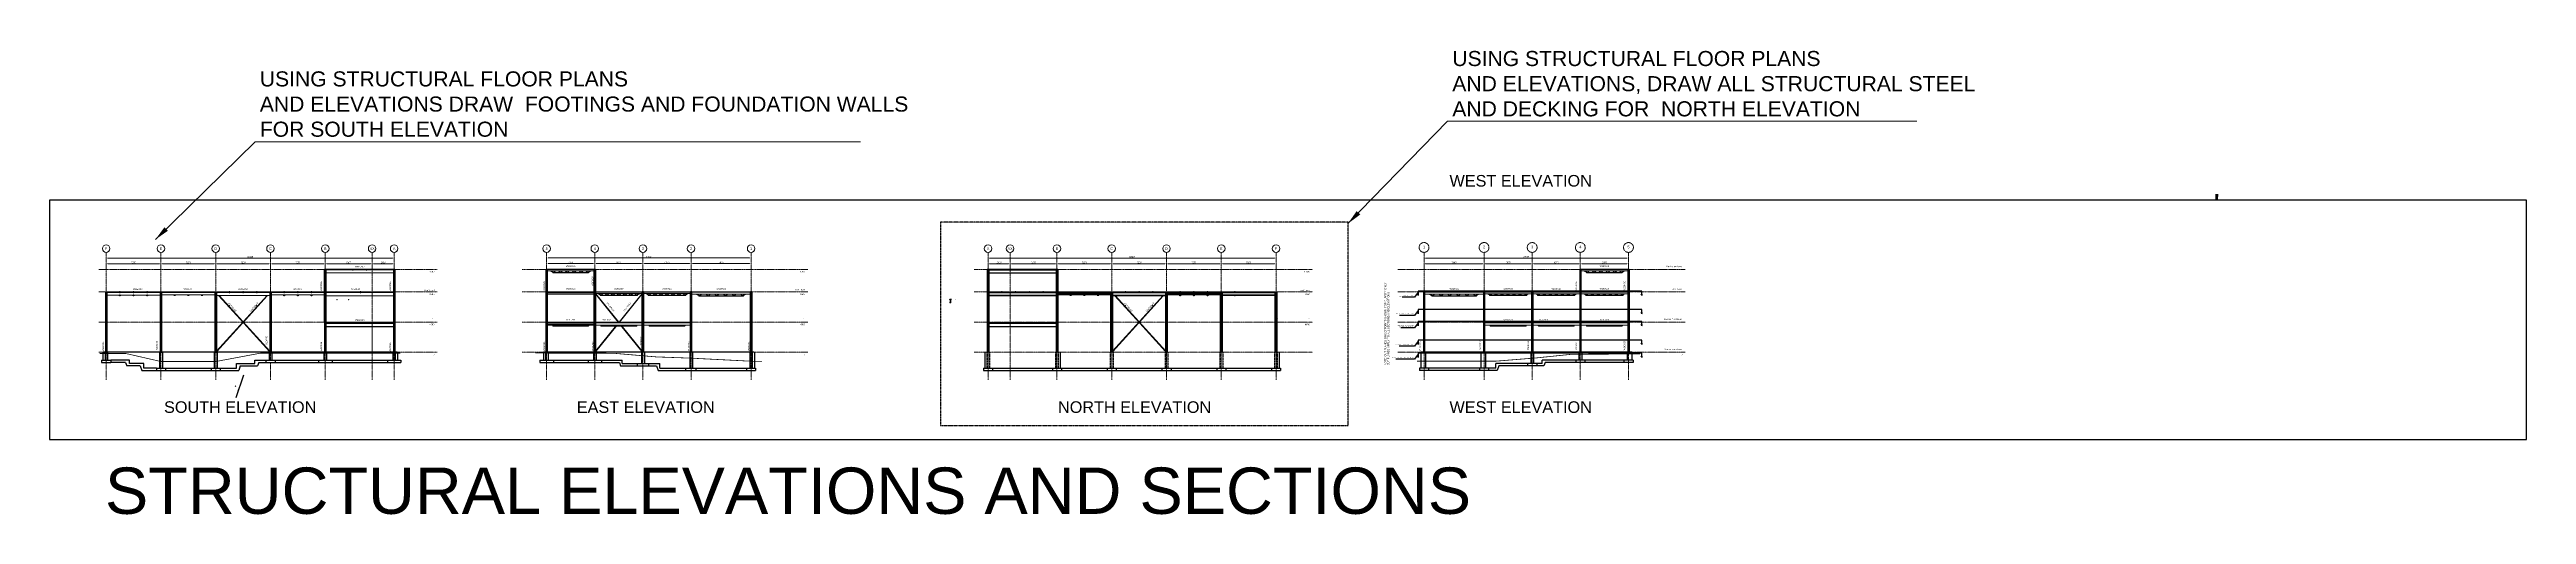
# Model space of a CAD drawing. Header units: millimetres. Extents: x -31954 to 493870, y 99509 to 604061.
# Drawn here: x 109289 to 437151, y 149319 to 210969 of the extents above; entities that cross this region are included whole.
import ezdxf
from ezdxf.enums import TextEntityAlignment as Align

# ---------------------------------------------------------------- set-up
doc = ezdxf.new("R2010")
doc.units = ezdxf.units.MM
doc.header["$LTSCALE"] = 10
doc.header["$PDMODE"] = 3
doc.header["$PDSIZE"] = 25
for name, pattern in [('Center', [2, 1.25, -0.25, 0.25, -0.25]), ('DASHED2', [0.375, 0.25, -0.125]), ('Hidden', [0.375, 0.25, -0.125]), ('Hidden2', [0.1875, 0.125, -0.0625]), ('Overhead', [3.96875, 2.38125, -1.5875])]:
    doc.linetypes.add(name, pattern=pattern)
for name, color, linetype, lineweight in [('A-DETL-GENF', 3, 'Continuous', 9), ('A-DETL-LLIN', 3, 'Continuous', 9), ('A-FLOR-LEVL', 6, 'Continuous', 9), ('A-FLOR-OTLN', 6, 'Continuous', 9), ('A-FLOR-OVHD', 8, 'Overhead', 9), ('A-WALL', 2, 'Continuous', 18), ('C-HATCH', 9, 'Continuous', 0), ('C-TOPO', 2, 'Continuous', 9), ('S-ANNOTATIONS', 1, 'Continuous', 9), ('S-BEAM-STEEL-PLAN', 4, 'Continuous', 50), ('S-BEAM-STEEL-SECTION', 4, 'Continuous', 20), ('S-COLUMN-STEEL-PLAN', 4, 'Continuous', 50), ('S-COLUMN-STEEL-SECTION', 4, 'Continuous', 25), ('S-CONC INSTRUCTIONS', 210, 'Continuous', 9), ('S-FOOTING', 2, 'Continuous', 25), ('S-FOUNDATION', 1, 'Continuous', 25), ('S-GRID', 6, 'Center', 9), ('S-HATCH', 9, 'Continuous', 0), ('S-STEEL INSTRUCTIONS', 170, 'Continuous', 9)]:
    doc.layers.add(name, color=color, linetype=linetype, lineweight=lineweight)
doc.styles.add('001 Title Text', font='arial.ttf', dxfattribs={"width": 0.8, "height": 3.5})
doc.styles.add('AnnoText', font='arial.ttf', dxfattribs={"width": 0.8, "height": 2})
doc.styles.add('Dimension Text', font='arial.ttf', dxfattribs={"width": 0.8})
doc.styles.add('Revit_Arial', font='arial.ttf')
doc.styles.get("Standard").update_dxf_attribs({"font": 'arial.ttf', "width": 0.8})
doc.dimstyles.new('DIM', dxfattribs={"dimscale": 1000, "dimtxt": 2, "dimasz": 2, "dimexe": 0.787402, "dimexo": 0.492126, "dimtad": 1, "dimdec": 0, "dimzin": 0, "dimdsep": 46, "dimtxsty": 'Revit_Arial', "dimcen": 0, "dimazin": 0, "dimtfac": 1, "dimtdec": 0, "dimtix": 1, "dimtmove": 0, "dimatfit": 3, "dimfxl": 1, "dimtvp": 1, "dimtfill": 1, "dimtolj": 1, "dimtzin": 0, "dimarcsym": 2})
doc.dimstyles.new('DIM 050', dxfattribs={"dimscale": 50, "dimtxt": 2, "dimasz": 2, "dimexe": 1.25, "dimexo": 0.625, "dimtad": 1, "dimdec": 0, "dimdsep": 46, "dimtxsty": 'Dimension Text', "dimcen": 2.5, "dimadec": 0, "dimazin": 0, "dimtfac": 1, "dimtdec": 0, "dimtmove": 0, "dimatfit": 3, "dimfxl": 1, "dimarcsym": 0})
doc.dimstyles.new('DIM ANNO-LR', dxfattribs={"dimscale": 100, "dimtxt": 2, "dimasz": 2, "dimexe": 1.25, "dimexo": 0.625, "dimtad": 1, "dimdec": 0, "dimzin": 9, "dimdsep": 46, "dimtxsty": 'AnnoText', "dimcen": 2.5, "dimclrd": 256, "dimclre": 256, "dimclrt": 256, "dimadec": 0, "dimazin": 0, "dimtfac": 1, "dimtdec": 0, "dimtix": 1, "dimtmove": 2, "dimatfit": 3, "dimfxl": 1, "dimlwd": -1, "dimlwe": -1, "dimarcsym": 0})
pattern_1 = [(45, (140346.5765, 178821.994), (-6.7352, 6.7352), [])]
pattern_2 = [(45, (142159.0765, 178821.994), (-6.7352, 6.7352), [])]
pattern_3 = [(45, (143971.5765, 178821.994), (-6.7352, 6.7352), [])]
pattern_4 = [(45, (136721.5765, 178821.994), (-6.7352, 6.7352), [])]
pattern_5 = [(45, (134909.0765, 178821.994), (-6.7352, 6.7352), [])]
pattern_6 = [(45, (133096.5765, 178821.994), (-6.7352, 6.7352), [])]
pattern_7 = [(45, (129471.5765, 178821.994), (-6.7352, 6.7352), [])]
pattern_8 = [(45, (127659.0765, 178821.994), (-6.7352, 6.7352), [])]
pattern_9 = [(45, (125846.5765, 178821.994), (-6.7352, 6.7352), [])]
pattern_10 = [(45, (122221.5765, 178821.994), (-6.7352, 6.7352), [])]
pattern_11 = [(45, (120409.0765, 178821.994), (-6.7352, 6.7352), [])]
pattern_12 = [(45, (118596.5765, 178821.994), (-6.7352, 6.7352), [])]
pattern_13 = [(45, (124034.0765, 178821.994), (-6.7352, 6.7352), [])]
pattern_14 = [(45, (131284.0765, 178821.994), (-6.7352, 6.7352), [])]
pattern_15 = [(45, (138534.0765, 178821.994), (-6.7352, 6.7352), [])]
pattern_16 = [(45, (147608.0765, 181821.994), (-6.7352, 6.7352), [])]
pattern_17 = [(45, (149432.0765, 181821.994), (-6.7352, 6.7352), [])]
pattern_18 = [(45, (151256.0765, 181821.994), (-6.7352, 6.7352), [])]
pattern_19 = [(45, (153080.0765, 181821.994), (-6.7352, 6.7352), [])]

# ---------------------------------------------------------------- blocks, each defined once
blk = doc.blocks.new('*D336')
at = {"layer": 'Defpoints', "color": 0, "transparency": 16777216}
for p in [(116784, 182677), (124034, 182677), (124034, 182571)]:
    blk.add_point(p, dxfattribs=at)
at = {"layer": 'S-ANNOTATIONS', "transparency": 16777216}
for p, q in [((116784, 182615), (116784, 182446)), ((116984, 182571), (123834, 182571)), ((124034, 182615), (124034, 182446))]:
    blk.add_line(p, q, dxfattribs=at)
for points in [[(116984, 182605), (116984, 182538), (116784, 182571)], [(123834, 182605), (123834, 182538), (124034, 182571)]]:
    blk.add_solid(points, dxfattribs=at)
at = {"layer": 'S-ANNOTATIONS', "transparency": 16777216, "insert": (120409, 182736), "char_height": 200, "attachment_point": 5, "style": 'AnnoText'}
blk.add_mtext('7250', dxfattribs=at)
blk = doc.blocks.new('*D337')
at = {"layer": 'Defpoints', "color": 0, "transparency": 16777216}
for p in [(124034, 182677), (131284, 182677), (131284, 182571)]:
    blk.add_point(p, dxfattribs=at)
at = {"layer": 'S-ANNOTATIONS', "transparency": 16777216}
for p, q in [((124034, 182615), (124034, 182446)), ((124234, 182571), (131084, 182571)), ((131284, 182615), (131284, 182446))]:
    blk.add_line(p, q, dxfattribs=at)
for points in [[(124234, 182605), (124234, 182538), (124034, 182571)], [(131084, 182605), (131084, 182538), (131284, 182571)]]:
    blk.add_solid(points, dxfattribs=at)
at = {"layer": 'S-ANNOTATIONS', "transparency": 16777216, "insert": (127659, 182736), "char_height": 200, "attachment_point": 5, "style": 'AnnoText'}
blk.add_mtext('7250', dxfattribs=at)
blk = doc.blocks.new('*D338')
at = {"layer": 'Defpoints', "color": 0, "transparency": 16777216}
for p in [(131284, 182677), (138534, 182677), (138534, 182571)]:
    blk.add_point(p, dxfattribs=at)
at = {"layer": 'S-ANNOTATIONS', "transparency": 16777216}
for p, q in [((131284, 182615), (131284, 182446)), ((131484, 182571), (138334, 182571)), ((138534, 182615), (138534, 182446))]:
    blk.add_line(p, q, dxfattribs=at)
for points in [[(131484, 182605), (131484, 182538), (131284, 182571)], [(138334, 182605), (138334, 182538), (138534, 182571)]]:
    blk.add_solid(points, dxfattribs=at)
at = {"layer": 'S-ANNOTATIONS', "transparency": 16777216, "insert": (134909, 182736), "char_height": 200, "attachment_point": 5, "style": 'AnnoText'}
blk.add_mtext('7250', dxfattribs=at)
blk = doc.blocks.new('*D339')
at = {"layer": 'Defpoints', "color": 0, "transparency": 16777216}
for p in [(138534, 182677), (145784, 182677), (145784, 182571)]:
    blk.add_point(p, dxfattribs=at)
at = {"layer": 'S-ANNOTATIONS', "transparency": 16777216}
for p, q in [((138534, 182615), (138534, 182446)), ((138734, 182571), (145584, 182571)), ((145784, 182615), (145784, 182446))]:
    blk.add_line(p, q, dxfattribs=at)
for points in [[(138734, 182605), (138734, 182538), (138534, 182571)], [(145584, 182605), (145584, 182538), (145784, 182571)]]:
    blk.add_solid(points, dxfattribs=at)
at = {"layer": 'S-ANNOTATIONS', "transparency": 16777216, "insert": (142159, 182736), "char_height": 200, "attachment_point": 5, "style": 'AnnoText'}
blk.add_mtext('7250', dxfattribs=at)
blk = doc.blocks.new('*D340')
at = {"layer": 'Defpoints', "color": 0, "transparency": 16777216}
for p in [(145784, 182677), (151991, 182677), (151991, 182571)]:
    blk.add_point(p, dxfattribs=at)
at = {"layer": 'S-ANNOTATIONS', "transparency": 16777216}
for p, q in [((145784, 182615), (145784, 182446)), ((145984, 182571), (151791, 182571)), ((151991, 182615), (151991, 182446))]:
    blk.add_line(p, q, dxfattribs=at)
for points in [[(145984, 182605), (145984, 182538), (145784, 182571)], [(151791, 182605), (151791, 182538), (151991, 182571)]]:
    blk.add_solid(points, dxfattribs=at)
at = {"layer": 'S-ANNOTATIONS', "transparency": 16777216, "insert": (148887, 182736), "char_height": 200, "attachment_point": 5, "style": 'AnnoText'}
blk.add_mtext('6207', dxfattribs=at)
blk = doc.blocks.new('*D341')
at = {"layer": 'Defpoints', "color": 0, "transparency": 16777216}
for p in [(151991, 182677), (154904, 182677), (154904, 182571)]:
    blk.add_point(p, dxfattribs=at)
at = {"layer": 'S-ANNOTATIONS', "transparency": 16777216}
for p, q in [((151991, 182615), (151991, 182446)), ((152191, 182571), (154704, 182571)), ((154904, 182615), (154904, 182446))]:
    blk.add_line(p, q, dxfattribs=at)
for points in [[(152191, 182605), (152191, 182538), (151991, 182571)], [(154704, 182605), (154704, 182538), (154904, 182571)]]:
    blk.add_solid(points, dxfattribs=at)
at = {"layer": 'S-ANNOTATIONS', "transparency": 16777216, "insert": (153447, 182736), "char_height": 200, "attachment_point": 5, "style": 'AnnoText'}
blk.add_mtext('2913', dxfattribs=at)
blk = doc.blocks.new('*D335')
at = {"layer": 'Defpoints', "color": 0, "transparency": 16777216}
for p in [(116784, 183428), (154904, 183428), (154904, 183322)]:
    blk.add_point(p, dxfattribs=at)
at = {"layer": 'S-ANNOTATIONS', "transparency": 16777216}
for p, q in [((116784, 183366), (116784, 183197)), ((116984, 183322), (154704, 183322)), ((154904, 183366), (154904, 183197))]:
    blk.add_line(p, q, dxfattribs=at)
for points in [[(116984, 183356), (116984, 183289), (116784, 183322)], [(154704, 183356), (154704, 183289), (154904, 183322)]]:
    blk.add_solid(points, dxfattribs=at)
at = {"layer": 'S-ANNOTATIONS', "transparency": 16777216, "insert": (135844, 183487), "char_height": 200, "attachment_point": 5, "style": 'AnnoText'}
blk.add_mtext('38120', dxfattribs=at)
blk = doc.blocks.new('*D343')
at = {"layer": 'Defpoints', "color": 0, "transparency": 16777216}
for p in [(194210, 182579), (194210, 182473), (202155, 182473)]:
    blk.add_point(p, dxfattribs=at)
at = {"layer": 'S-ANNOTATIONS', "transparency": 16777216}
for p, q in [((194210, 182536), (194210, 182704)), ((201955, 182579), (194410, 182579)), ((202155, 182536), (202155, 182704))]:
    blk.add_line(p, q, dxfattribs=at)
for points in [[(194410, 182613), (194410, 182546), (194210, 182579)], [(201955, 182613), (201955, 182546), (202155, 182579)]]:
    blk.add_solid(points, dxfattribs=at)
at = {"layer": 'S-ANNOTATIONS', "transparency": 16777216, "insert": (198182, 182744), "char_height": 200, "attachment_point": 5, "style": 'AnnoText'}
blk.add_mtext('7945', dxfattribs=at)
blk = doc.blocks.new('*D344')
at = {"layer": 'Defpoints', "color": 0, "transparency": 16777216}
for p in [(187835, 182579), (187835, 182473), (194210, 182473)]:
    blk.add_point(p, dxfattribs=at)
at = {"layer": 'S-ANNOTATIONS', "transparency": 16777216}
for p, q in [((187835, 182536), (187835, 182704)), ((194010, 182579), (188035, 182579)), ((194210, 182536), (194210, 182704))]:
    blk.add_line(p, q, dxfattribs=at)
for points in [[(188035, 182613), (188035, 182546), (187835, 182579)], [(194010, 182613), (194010, 182546), (194210, 182579)]]:
    blk.add_solid(points, dxfattribs=at)
at = {"layer": 'S-ANNOTATIONS', "transparency": 16777216, "insert": (191022, 182744), "char_height": 200, "attachment_point": 5, "style": 'AnnoText'}
blk.add_mtext('6375', dxfattribs=at)
blk = doc.blocks.new('*D345')
at = {"layer": 'Defpoints', "color": 0, "transparency": 16777216}
for p in [(181465, 182579), (181465, 182473), (187835, 182473)]:
    blk.add_point(p, dxfattribs=at)
at = {"layer": 'S-ANNOTATIONS', "transparency": 16777216}
for p, q in [((181465, 182536), (181465, 182704)), ((187635, 182579), (181665, 182579)), ((187835, 182536), (187835, 182704))]:
    blk.add_line(p, q, dxfattribs=at)
for points in [[(181665, 182613), (181665, 182546), (181465, 182579)], [(187635, 182613), (187635, 182546), (187835, 182579)]]:
    blk.add_solid(points, dxfattribs=at)
at = {"layer": 'S-ANNOTATIONS', "transparency": 16777216, "insert": (184650, 182744), "char_height": 200, "attachment_point": 5, "style": 'AnnoText'}
blk.add_mtext('6370', dxfattribs=at)
blk = doc.blocks.new('*D346')
at = {"layer": 'Defpoints', "color": 0, "transparency": 16777216}
for p in [(175090, 182579), (175090, 182473), (181465, 182473)]:
    blk.add_point(p, dxfattribs=at)
at = {"layer": 'S-ANNOTATIONS', "transparency": 16777216}
for p, q in [((175090, 182536), (175090, 182704)), ((181265, 182579), (175290, 182579)), ((181465, 182536), (181465, 182704))]:
    blk.add_line(p, q, dxfattribs=at)
for points in [[(175290, 182613), (175290, 182546), (175090, 182579)], [(181265, 182613), (181265, 182546), (181465, 182579)]]:
    blk.add_solid(points, dxfattribs=at)
at = {"layer": 'S-ANNOTATIONS', "transparency": 16777216, "insert": (178277, 182744), "char_height": 200, "attachment_point": 5, "style": 'AnnoText'}
blk.add_mtext('6375', dxfattribs=at)
blk = doc.blocks.new('*D342')
at = {"layer": 'Defpoints', "color": 0, "transparency": 16777216}
for p in [(175090, 183326), (175090, 183220), (202155, 183220)]:
    blk.add_point(p, dxfattribs=at)
at = {"layer": 'S-ANNOTATIONS', "transparency": 16777216}
for p, q in [((175090, 183283), (175090, 183451)), ((201955, 183326), (175290, 183326)), ((202155, 183283), (202155, 183451))]:
    blk.add_line(p, q, dxfattribs=at)
for points in [[(175290, 183360), (175290, 183293), (175090, 183326)], [(201955, 183360), (201955, 183293), (202155, 183326)]]:
    blk.add_solid(points, dxfattribs=at)
at = {"layer": 'S-ANNOTATIONS', "transparency": 16777216, "insert": (188622, 183491), "char_height": 200, "attachment_point": 5, "style": 'AnnoText'}
blk.add_mtext('27065', dxfattribs=at)
blk = doc.blocks.new('*D334')
at = {"layer": 'Defpoints', "color": 0, "transparency": 16777216}
for p in [(291223, 182678), (299168, 182678), (299168, 182572)]:
    blk.add_point(p, dxfattribs=at)
at = {"layer": 'S-ANNOTATIONS', "transparency": 16777216}
for p, q in [((291223, 182616), (291223, 182447)), ((291423, 182572), (298968, 182572)), ((299168, 182616), (299168, 182447))]:
    blk.add_line(p, q, dxfattribs=at)
for points in [[(291423, 182605), (291423, 182539), (291223, 182572)], [(298968, 182605), (298968, 182539), (299168, 182572)]]:
    blk.add_solid(points, dxfattribs=at)
at = {"layer": 'S-ANNOTATIONS', "transparency": 16777216, "insert": (295196, 182737), "char_height": 200, "attachment_point": 5, "style": 'AnnoText'}
blk.add_mtext('7945', dxfattribs=at)
blk = doc.blocks.new('*D333')
at = {"layer": 'Defpoints', "color": 0, "transparency": 16777216}
for p in [(299168, 182678), (305543, 182678), (305543, 182572)]:
    blk.add_point(p, dxfattribs=at)
at = {"layer": 'S-ANNOTATIONS', "transparency": 16777216}
for p, q in [((299168, 182616), (299168, 182447)), ((299368, 182572), (305343, 182572)), ((305543, 182616), (305543, 182447))]:
    blk.add_line(p, q, dxfattribs=at)
for points in [[(299368, 182605), (299368, 182539), (299168, 182572)], [(305343, 182605), (305343, 182539), (305543, 182572)]]:
    blk.add_solid(points, dxfattribs=at)
at = {"layer": 'S-ANNOTATIONS', "transparency": 16777216, "insert": (302356, 182737), "char_height": 200, "attachment_point": 5, "style": 'AnnoText'}
blk.add_mtext('6375', dxfattribs=at)
blk = doc.blocks.new('*D332')
at = {"layer": 'Defpoints', "color": 0, "transparency": 16777216}
for p in [(305543, 182678), (311913, 182678), (311913, 182572)]:
    blk.add_point(p, dxfattribs=at)
at = {"layer": 'S-ANNOTATIONS', "transparency": 16777216}
for p, q in [((305543, 182616), (305543, 182447)), ((305743, 182572), (311713, 182572)), ((311913, 182616), (311913, 182447))]:
    blk.add_line(p, q, dxfattribs=at)
for points in [[(305743, 182605), (305743, 182539), (305543, 182572)], [(311713, 182605), (311713, 182539), (311913, 182572)]]:
    blk.add_solid(points, dxfattribs=at)
at = {"layer": 'S-ANNOTATIONS', "transparency": 16777216, "insert": (308728, 182737), "char_height": 200, "attachment_point": 5, "style": 'AnnoText'}
blk.add_mtext('6370', dxfattribs=at)
blk = doc.blocks.new('*D331')
at = {"layer": 'Defpoints', "color": 0, "transparency": 16777216}
for p in [(311913, 182678), (318288, 182678), (318288, 182572)]:
    blk.add_point(p, dxfattribs=at)
at = {"layer": 'S-ANNOTATIONS', "transparency": 16777216}
for p, q in [((311913, 182616), (311913, 182447)), ((312113, 182572), (318088, 182572)), ((318288, 182616), (318288, 182447))]:
    blk.add_line(p, q, dxfattribs=at)
for points in [[(312113, 182605), (312113, 182539), (311913, 182572)], [(318088, 182605), (318088, 182539), (318288, 182572)]]:
    blk.add_solid(points, dxfattribs=at)
at = {"layer": 'S-ANNOTATIONS', "transparency": 16777216, "insert": (315101, 182737), "char_height": 200, "attachment_point": 5, "style": 'AnnoText'}
blk.add_mtext('6375', dxfattribs=at)
blk = doc.blocks.new('*D330')
at = {"layer": 'Defpoints', "color": 0, "transparency": 16777216}
for p in [(291223, 183427), (318288, 183427), (318288, 183321)]:
    blk.add_point(p, dxfattribs=at)
at = {"layer": 'S-ANNOTATIONS', "transparency": 16777216}
for p, q in [((291223, 183365), (291223, 183196)), ((291423, 183321), (318088, 183321)), ((318288, 183365), (318288, 183196))]:
    blk.add_line(p, q, dxfattribs=at)
for points in [[(291423, 183354), (291423, 183288), (291223, 183321)], [(318088, 183354), (318088, 183288), (318288, 183321)]]:
    blk.add_solid(points, dxfattribs=at)
at = {"layer": 'S-ANNOTATIONS', "transparency": 16777216, "insert": (304756, 183486), "char_height": 200, "attachment_point": 5, "style": 'AnnoText'}
blk.add_mtext('27065', dxfattribs=at)
blk = doc.blocks.new('Grid - M_Grid Head - Circle-10837-South Elevation')
at = {"layer": 'S-GRID'}
blk.add_circle((-17989, 15650), 650, dxfattribs=at)
blk = doc.blocks.new('M_K-Series Bar Joist-Section - 18K6-170442-Level 2')
at = {"layer": 'C-HATCH'}
h = blk.add_hatch(dxfattribs=at)
h.set_pattern_fill('ANSI31', color=256, scale=3, style=0)
h.paths.add_polyline_path([(-6.35, 0), (-38.1, 0), (-38.1, -6.35), (-12.7, -6.35), (-12.7, -31.75), (-6.35, -31.75)])
h.paths.add_polyline_path([(38.1, 0), (6.35, 0), (6.35, -31.75), (12.7, -31.75), (12.7, -6.35), (38.1, -6.35)])
h = blk.add_hatch(dxfattribs=at)
h.set_pattern_fill('ANSI31', color=256, scale=3, style=0)
h.paths.add_polyline_path([(-6.35, -32.25), (-12.7, -32.25), (-12.7, -57.65), (-38.1, -57.65), (-38.1, -64), (-6.35, -64)])
h.paths.add_polyline_path([(12.7, -32.25), (6.35, -32.25), (6.35, -64), (38.1, -64), (38.1, -57.65), (12.7, -57.65)])
at = {"layer": 'A-DETL-GENF', "lineweight": 35}
for p, q in [((-6.35, 0), (-38.1, 0)), ((-38.1, 0), (-38.1, -6.35)), ((-6.35, -31.75), (-6.35, 0)), ((6.35, 0), (6.35, -31.75)), ((38.1, 0), (6.35, 0)), ((38.1, -6.35), (38.1, 0)), ((-38.1, -6.35), (-12.7, -6.35)), ((-38.1, -64), (-38.1, -57.65)), ((-38.1, -57.65), (-12.7, -57.65)), ((-38.1, -64), (-6.35, -64)), ((-12.7, -6.35), (-12.7, -31.75)), ((-12.7, -31.75), (-6.35, -31.75)), ((-12.7, -57.65), (-12.7, -32.25)), ((-12.7, -32.25), (-6.35, -32.25)), ((-6.35, -31.75), (-6.35, -64)), ((6.35, -31.75), (12.7, -31.75)), ((6.35, -64), (6.35, -31.75)), ((6.35, -32.25), (12.7, -32.25)), ((6.35, -64), (38.1, -64)), ((12.7, -31.75), (12.7, -6.35)), ((12.7, -6.35), (38.1, -6.35)), ((12.7, -32.25), (12.7, -57.65)), ((12.7, -57.65), (38.1, -57.65)), ((38.1, -57.65), (38.1, -64))]:
    blk.add_line(p, q, dxfattribs=at)
at = {"layer": 'A-DETL-GENF'}
blk.add_arc((0, -19.05), 6.35, 0, 180, dxfattribs=at)
blk = doc.blocks.new('green')
at = {"layer": 'A-DETL-GENF'}
h = blk.add_hatch(dxfattribs=at)
h.set_pattern_fill('ANSI31', color=256, scale=0.3, style=0)
h.set_pattern_definition([(45, (-0.635, 31.5), (-0.67352, 0.67352), [])])
h.paths.add_polyline_path([(-1.27, -10.325), (-1.905, -10.325), (-1.905, -12.865), (-4.445, -12.865), (-4.445, -13.5), (-1.27, -13.5)])
h.paths.add_polyline_path([(0.635, -12.865), (0.635, -10.325), (0, -10.325), (0, -13.5), (3.175, -13.5), (3.175, -12.865)])
at = {"layer": 'A-DETL-GENF', "lineweight": 35}
for p, q in [((-1.27, 0), (-1.27, -10.325)), ((0, -10.325), (0, 0))]:
    blk.add_line(p, q, dxfattribs=at)
at = {"layer": 'A-DETL-GENF', "lineweight": 100}
for p, q in [((-1.905, -12.865), (-4.445, -12.865)), ((-4.445, -12.865), (-4.445, -13.5)), ((-4.445, -13.5), (-1.27, -13.5)), ((-1.905, -10.3), (-1.905, -12.865)), ((-1.27, -10.3), (-1.905, -10.3)), ((-1.27, -13.5), (-1.27, -10.325)), ((0.635, -10.3), (0, -10.3)), ((0, -10.325), (0, -13.5)), ((0, -13.5), (3.175, -13.5)), ((0.635, -12.865), (0.635, -10.3)), ((3.175, -12.865), (0.635, -12.865)), ((3.175, -13.5), (3.175, -12.865))]:
    blk.add_line(p, q, dxfattribs=at)
at = {"layer": 'A-DETL-GENF', "lineweight": 35}
blk.add_arc((-0.635, -11.595), 0.635, 180, 0, dxfattribs=at)
blk = doc.blocks.new('*D637')
at = {"layer": 'Defpoints', "color": 0, "transparency": 16777216}
for p in [(264386, 182677), (264386, 182571), (271636, 182677)]:
    blk.add_point(p, dxfattribs=at)
at = {"layer": 'S-ANNOTATIONS', "transparency": 16777216}
for p, q in [((264386, 182615), (264386, 182446)), ((271436, 182571), (264586, 182571)), ((271636, 182615), (271636, 182446))]:
    blk.add_line(p, q, dxfattribs=at)
for points in [[(264586, 182605), (264586, 182538), (264386, 182571)], [(271436, 182605), (271436, 182538), (271636, 182571)]]:
    blk.add_solid(points, dxfattribs=at)
at = {"layer": 'S-ANNOTATIONS', "transparency": 16777216, "insert": (268011, 182736), "char_height": 200, "attachment_point": 5, "style": 'AnnoText'}
blk.add_mtext('7250', dxfattribs=at)
blk = doc.blocks.new('*D645')
at = {"layer": 'Defpoints', "color": 0, "transparency": 16777216}
for p in [(257136, 182677), (257136, 182571), (264386, 182677)]:
    blk.add_point(p, dxfattribs=at)
at = {"layer": 'S-ANNOTATIONS', "transparency": 16777216}
for p, q in [((257136, 182615), (257136, 182446)), ((264186, 182571), (257336, 182571)), ((264386, 182615), (264386, 182446))]:
    blk.add_line(p, q, dxfattribs=at)
for points in [[(257336, 182605), (257336, 182538), (257136, 182571)], [(264186, 182605), (264186, 182538), (264386, 182571)]]:
    blk.add_solid(points, dxfattribs=at)
at = {"layer": 'S-ANNOTATIONS', "transparency": 16777216, "insert": (260761, 182736), "char_height": 200, "attachment_point": 5, "style": 'AnnoText'}
blk.add_mtext('7250', dxfattribs=at)
blk = doc.blocks.new('*D597')
at = {"layer": 'Defpoints', "color": 0, "transparency": 16777216}
for p in [(249886, 182677), (249886, 182571), (257136, 182677)]:
    blk.add_point(p, dxfattribs=at)
at = {"layer": 'S-ANNOTATIONS', "transparency": 16777216}
for p, q in [((249886, 182615), (249886, 182446)), ((256936, 182571), (250086, 182571)), ((257136, 182615), (257136, 182446))]:
    blk.add_line(p, q, dxfattribs=at)
for points in [[(250086, 182605), (250086, 182538), (249886, 182571)], [(256936, 182605), (256936, 182538), (257136, 182571)]]:
    blk.add_solid(points, dxfattribs=at)
at = {"layer": 'S-ANNOTATIONS', "transparency": 16777216, "insert": (253511, 182736), "char_height": 200, "attachment_point": 5, "style": 'AnnoText'}
blk.add_mtext('7250', dxfattribs=at)
blk = doc.blocks.new('*D605')
at = {"layer": 'Defpoints', "color": 0, "transparency": 16777216}
for p in [(242636, 182677), (242636, 182571), (249886, 182677)]:
    blk.add_point(p, dxfattribs=at)
at = {"layer": 'S-ANNOTATIONS', "transparency": 16777216}
for p, q in [((242636, 182615), (242636, 182446)), ((249686, 182571), (242836, 182571)), ((249886, 182615), (249886, 182446))]:
    blk.add_line(p, q, dxfattribs=at)
for points in [[(242836, 182605), (242836, 182538), (242636, 182571)], [(249686, 182605), (249686, 182538), (249886, 182571)]]:
    blk.add_solid(points, dxfattribs=at)
at = {"layer": 'S-ANNOTATIONS', "transparency": 16777216, "insert": (246261, 182736), "char_height": 200, "attachment_point": 5, "style": 'AnnoText'}
blk.add_mtext('7250', dxfattribs=at)
blk = doc.blocks.new('*D613')
at = {"layer": 'Defpoints', "color": 0, "transparency": 16777216}
for p in [(236429, 182677), (236429, 182571), (242636, 182677)]:
    blk.add_point(p, dxfattribs=at)
at = {"layer": 'S-ANNOTATIONS', "transparency": 16777216}
for p, q in [((236429, 182615), (236429, 182446)), ((242436, 182571), (236629, 182571)), ((242636, 182615), (242636, 182446))]:
    blk.add_line(p, q, dxfattribs=at)
for points in [[(236629, 182605), (236629, 182538), (236429, 182571)], [(242436, 182605), (242436, 182538), (242636, 182571)]]:
    blk.add_solid(points, dxfattribs=at)
at = {"layer": 'S-ANNOTATIONS', "transparency": 16777216, "insert": (239532, 182736), "char_height": 200, "attachment_point": 5, "style": 'AnnoText'}
blk.add_mtext('6207', dxfattribs=at)
blk = doc.blocks.new('*D621')
at = {"layer": 'Defpoints', "color": 0, "transparency": 16777216}
for p in [(233516, 182677), (233516, 182571), (236429, 182677)]:
    blk.add_point(p, dxfattribs=at)
at = {"layer": 'S-ANNOTATIONS', "transparency": 16777216}
for p, q in [((233516, 182615), (233516, 182446)), ((236229, 182571), (233716, 182571)), ((236429, 182615), (236429, 182446))]:
    blk.add_line(p, q, dxfattribs=at)
for points in [[(233716, 182605), (233716, 182538), (233516, 182571)], [(236229, 182605), (236229, 182538), (236429, 182571)]]:
    blk.add_solid(points, dxfattribs=at)
at = {"layer": 'S-ANNOTATIONS', "transparency": 16777216, "insert": (234972, 182736), "char_height": 200, "attachment_point": 5, "style": 'AnnoText'}
blk.add_mtext('2913', dxfattribs=at)
blk = doc.blocks.new('*D629')
at = {"layer": 'Defpoints', "color": 0, "transparency": 16777216}
for p in [(233516, 183428), (233516, 183322), (271636, 183428)]:
    blk.add_point(p, dxfattribs=at)
at = {"layer": 'S-ANNOTATIONS', "transparency": 16777216}
for p, q in [((233516, 183366), (233516, 183197)), ((271436, 183322), (233716, 183322)), ((271636, 183366), (271636, 183197))]:
    blk.add_line(p, q, dxfattribs=at)
for points in [[(233716, 183356), (233716, 183289), (233516, 183322)], [(271436, 183356), (271436, 183289), (271636, 183322)]]:
    blk.add_solid(points, dxfattribs=at)
at = {"layer": 'S-ANNOTATIONS', "transparency": 16777216, "insert": (252576, 183487), "char_height": 200, "attachment_point": 5, "style": 'AnnoText'}
blk.add_mtext('38120', dxfattribs=at)

msp = doc.modelspace()

# ---------------------------------------------------------------- hatches: boundary and pattern name
at = {"layer": 'A-DETL-GENF'}
h = msp.add_hatch(dxfattribs=at)
h.set_pattern_fill('ANSI31', color=256, scale=3, style=0)
h.set_pattern_definition(pattern_16)
h.paths.add_polyline_path([(147601.7, 181822), (147570, 181822), (147570, 181815.6), (147595.4, 181815.6), (147595.4, 181790.2), (147601.7, 181790.2)])
h.paths.add_polyline_path([(147646.2, 181822), (147614.4, 181822), (147614.4, 181790.2), (147620.8, 181790.2), (147620.8, 181815.6), (147646.2, 181815.6)])
h = msp.add_hatch(dxfattribs=at)
h.set_pattern_fill('ANSI31', color=256, scale=3, style=0)
h.set_pattern_definition(pattern_16)
h.paths.add_polyline_path([(147601.7, 181789.7), (147595.4, 181789.7), (147595.4, 181764.3), (147570, 181764.3), (147570, 181758), (147601.7, 181758)])
h.paths.add_polyline_path([(147620.8, 181789.7), (147614.4, 181789.7), (147614.4, 181758), (147646.2, 181758), (147646.2, 181764.3), (147620.8, 181764.3)])
h = msp.add_hatch(dxfattribs=at)
h.set_pattern_fill('ANSI31', color=256, scale=3, style=0)
h.set_pattern_definition(pattern_17)
h.paths.add_polyline_path([(149425.7, 181822), (149394, 181822), (149394, 181815.6), (149419.4, 181815.6), (149419.4, 181790.2), (149425.7, 181790.2)])
h.paths.add_polyline_path([(149470.2, 181822), (149438.4, 181822), (149438.4, 181790.2), (149444.8, 181790.2), (149444.8, 181815.6), (149470.2, 181815.6)])
h = msp.add_hatch(dxfattribs=at)
h.set_pattern_fill('ANSI31', color=256, scale=3, style=0)
h.set_pattern_definition(pattern_17)
h.paths.add_polyline_path([(149425.7, 181789.7), (149419.4, 181789.7), (149419.4, 181764.3), (149394, 181764.3), (149394, 181758), (149425.7, 181758)])
h.paths.add_polyline_path([(149444.8, 181789.7), (149438.4, 181789.7), (149438.4, 181758), (149470.2, 181758), (149470.2, 181764.3), (149444.8, 181764.3)])
h = msp.add_hatch(dxfattribs=at)
h.set_pattern_fill('ANSI31', color=256, scale=3, style=0)
h.set_pattern_definition(pattern_18)
h.paths.add_polyline_path([(151249.7, 181822), (151218, 181822), (151218, 181815.6), (151243.4, 181815.6), (151243.4, 181790.2), (151249.7, 181790.2)])
h.paths.add_polyline_path([(151294.2, 181822), (151262.4, 181822), (151262.4, 181790.2), (151268.8, 181790.2), (151268.8, 181815.6), (151294.2, 181815.6)])
h = msp.add_hatch(dxfattribs=at)
h.set_pattern_fill('ANSI31', color=256, scale=3, style=0)
h.set_pattern_definition(pattern_18)
h.paths.add_polyline_path([(151249.7, 181789.7), (151243.4, 181789.7), (151243.4, 181764.3), (151218, 181764.3), (151218, 181758), (151249.7, 181758)])
h.paths.add_polyline_path([(151268.8, 181789.7), (151262.4, 181789.7), (151262.4, 181758), (151294.2, 181758), (151294.2, 181764.3), (151268.8, 181764.3)])
h = msp.add_hatch(dxfattribs=at)
h.set_pattern_fill('ANSI31', color=256, scale=3, style=0)
h.set_pattern_definition(pattern_19)
h.paths.add_polyline_path([(153073.7, 181822), (153042, 181822), (153042, 181815.6), (153067.4, 181815.6), (153067.4, 181790.2), (153073.7, 181790.2)])
h.paths.add_polyline_path([(153118.2, 181822), (153086.4, 181822), (153086.4, 181790.2), (153092.8, 181790.2), (153092.8, 181815.6), (153118.2, 181815.6)])
h = msp.add_hatch(dxfattribs=at)
h.set_pattern_fill('ANSI31', color=256, scale=3, style=0)
h.set_pattern_definition(pattern_19)
h.paths.add_polyline_path([(153073.7, 181789.7), (153067.4, 181789.7), (153067.4, 181764.3), (153042, 181764.3), (153042, 181758), (153073.7, 181758)])
h.paths.add_polyline_path([(153092.8, 181789.7), (153086.4, 181789.7), (153086.4, 181758), (153118.2, 181758), (153118.2, 181764.3), (153092.8, 181764.3)])
h = msp.add_hatch(dxfattribs=at)
h.set_pattern_fill('ANSI31', color=256, scale=3, style=0)
h.set_pattern_definition(pattern_12)
h.paths.add_polyline_path([(118590.2, 178822), (118558.5, 178822), (118558.5, 178815.6), (118583.9, 178815.6), (118583.9, 178790.2), (118590.2, 178790.2)])
h.paths.add_polyline_path([(118634.7, 178822), (118602.9, 178822), (118602.9, 178790.2), (118609.3, 178790.2), (118609.3, 178815.6), (118634.7, 178815.6)])
h = msp.add_hatch(dxfattribs=at)
h.set_pattern_fill('ANSI31', color=256, scale=3, style=0)
h.set_pattern_definition(pattern_12)
h.paths.add_polyline_path([(118590.2, 178789.7), (118583.9, 178789.7), (118583.9, 178764.3), (118558.5, 178764.3), (118558.5, 178758), (118590.2, 178758)])
h.paths.add_polyline_path([(118609.3, 178789.7), (118602.9, 178789.7), (118602.9, 178758), (118634.7, 178758), (118634.7, 178764.3), (118609.3, 178764.3)])
h = msp.add_hatch(dxfattribs=at)
h.set_pattern_fill('ANSI31', color=256, scale=3, style=0)
h.set_pattern_definition(pattern_12)
h.paths.add_polyline_path([(118590.2, 178403.7), (118583.9, 178403.7), (118583.9, 178378.3), (118558.5, 178378.3), (118558.5, 178372), (118590.2, 178372)])
h.paths.add_polyline_path([(118634.7, 178378.3), (118609.3, 178378.3), (118609.3, 178403.7), (118602.9, 178403.7), (118602.9, 178372), (118634.7, 178372)])
h = msp.add_hatch(dxfattribs=at)
h.set_pattern_fill('ANSI31', color=256, scale=3, style=0)
h.set_pattern_definition(pattern_11)
h.paths.add_polyline_path([(120402.7, 178822), (120371, 178822), (120371, 178815.6), (120396.4, 178815.6), (120396.4, 178790.2), (120402.7, 178790.2)])
h.paths.add_polyline_path([(120447.2, 178822), (120415.4, 178822), (120415.4, 178790.2), (120421.8, 178790.2), (120421.8, 178815.6), (120447.2, 178815.6)])
h = msp.add_hatch(dxfattribs=at)
h.set_pattern_fill('ANSI31', color=256, scale=3, style=0)
h.set_pattern_definition(pattern_11)
h.paths.add_polyline_path([(120402.7, 178789.7), (120396.4, 178789.7), (120396.4, 178764.3), (120371, 178764.3), (120371, 178758), (120402.7, 178758)])
h.paths.add_polyline_path([(120421.8, 178789.7), (120415.4, 178789.7), (120415.4, 178758), (120447.2, 178758), (120447.2, 178764.3), (120421.8, 178764.3)])
h = msp.add_hatch(dxfattribs=at)
h.set_pattern_fill('ANSI31', color=256, scale=3, style=0)
h.set_pattern_definition(pattern_11)
h.paths.add_polyline_path([(120402.7, 178403.7), (120396.4, 178403.7), (120396.4, 178378.3), (120371, 178378.3), (120371, 178372), (120402.7, 178372)])
h.paths.add_polyline_path([(120447.2, 178378.3), (120421.8, 178378.3), (120421.8, 178403.7), (120415.4, 178403.7), (120415.4, 178372), (120447.2, 178372)])
h = msp.add_hatch(dxfattribs=at)
h.set_pattern_fill('ANSI31', color=256, scale=3, style=0)
h.set_pattern_definition(pattern_10)
h.paths.add_polyline_path([(122215.2, 178822), (122183.5, 178822), (122183.5, 178815.6), (122208.9, 178815.6), (122208.9, 178790.2), (122215.2, 178790.2)])
h.paths.add_polyline_path([(122259.7, 178822), (122227.9, 178822), (122227.9, 178790.2), (122234.3, 178790.2), (122234.3, 178815.6), (122259.7, 178815.6)])
h = msp.add_hatch(dxfattribs=at)
h.set_pattern_fill('ANSI31', color=256, scale=3, style=0)
h.set_pattern_definition(pattern_10)
h.paths.add_polyline_path([(122215.2, 178789.7), (122208.9, 178789.7), (122208.9, 178764.3), (122183.5, 178764.3), (122183.5, 178758), (122215.2, 178758)])
h.paths.add_polyline_path([(122234.3, 178789.7), (122227.9, 178789.7), (122227.9, 178758), (122259.7, 178758), (122259.7, 178764.3), (122234.3, 178764.3)])
h = msp.add_hatch(dxfattribs=at)
h.set_pattern_fill('ANSI31', color=256, scale=3, style=0)
h.set_pattern_definition(pattern_10)
h.paths.add_polyline_path([(122215.2, 178403.7), (122208.9, 178403.7), (122208.9, 178378.3), (122183.5, 178378.3), (122183.5, 178372), (122215.2, 178372)])
h.paths.add_polyline_path([(122259.7, 178378.3), (122234.3, 178378.3), (122234.3, 178403.7), (122227.9, 178403.7), (122227.9, 178372), (122259.7, 178372)])
h = msp.add_hatch(dxfattribs=at)
h.set_pattern_fill('ANSI31', color=256, scale=3, style=0)
h.set_pattern_definition(pattern_13)
h.paths.add_polyline_path([(124027.7, 178822), (123996, 178822), (123996, 178815.6), (124021.4, 178815.6), (124021.4, 178790.2), (124027.7, 178790.2)])
h.paths.add_polyline_path([(124072.2, 178822), (124040.4, 178822), (124040.4, 178790.2), (124046.8, 178790.2), (124046.8, 178815.6), (124072.2, 178815.6)])
h = msp.add_hatch(dxfattribs=at)
h.set_pattern_fill('ANSI31', color=256, scale=3, style=0)
h.set_pattern_definition(pattern_13)
h.paths.add_polyline_path([(124027.7, 178789.7), (124021.4, 178789.7), (124021.4, 178764.3), (123996, 178764.3), (123996, 178758), (124027.7, 178758)])
h.paths.add_polyline_path([(124046.8, 178789.7), (124040.4, 178789.7), (124040.4, 178758), (124072.2, 178758), (124072.2, 178764.3), (124046.8, 178764.3)])
h = msp.add_hatch(dxfattribs=at)
h.set_pattern_fill('ANSI31', color=256, scale=3, style=0)
h.set_pattern_definition(pattern_9)
h.paths.add_polyline_path([(125840.2, 178822), (125808.5, 178822), (125808.5, 178815.6), (125833.9, 178815.6), (125833.9, 178790.2), (125840.2, 178790.2)])
h.paths.add_polyline_path([(125884.7, 178822), (125852.9, 178822), (125852.9, 178790.2), (125859.3, 178790.2), (125859.3, 178815.6), (125884.7, 178815.6)])
h = msp.add_hatch(dxfattribs=at)
h.set_pattern_fill('ANSI31', color=256, scale=3, style=0)
h.set_pattern_definition(pattern_9)
h.paths.add_polyline_path([(125840.2, 178789.7), (125833.9, 178789.7), (125833.9, 178764.3), (125808.5, 178764.3), (125808.5, 178758), (125840.2, 178758)])
h.paths.add_polyline_path([(125859.3, 178789.7), (125852.9, 178789.7), (125852.9, 178758), (125884.7, 178758), (125884.7, 178764.3), (125859.3, 178764.3)])
h = msp.add_hatch(dxfattribs=at)
h.set_pattern_fill('ANSI31', color=256, scale=3, style=0)
h.set_pattern_definition(pattern_9)
h.paths.add_polyline_path([(125840.2, 178403.7), (125833.9, 178403.7), (125833.9, 178378.3), (125808.5, 178378.3), (125808.5, 178372), (125840.2, 178372)])
h.paths.add_polyline_path([(125884.7, 178378.3), (125859.3, 178378.3), (125859.3, 178403.7), (125852.9, 178403.7), (125852.9, 178372), (125884.7, 178372)])
h = msp.add_hatch(dxfattribs=at)
h.set_pattern_fill('ANSI31', color=256, scale=3, style=0)
h.set_pattern_definition(pattern_8)
h.paths.add_polyline_path([(127652.7, 178822), (127621, 178822), (127621, 178815.6), (127646.4, 178815.6), (127646.4, 178790.2), (127652.7, 178790.2)])
h.paths.add_polyline_path([(127697.2, 178822), (127665.4, 178822), (127665.4, 178790.2), (127671.8, 178790.2), (127671.8, 178815.6), (127697.2, 178815.6)])
h = msp.add_hatch(dxfattribs=at)
h.set_pattern_fill('ANSI31', color=256, scale=3, style=0)
h.set_pattern_definition(pattern_8)
h.paths.add_polyline_path([(127652.7, 178789.7), (127646.4, 178789.7), (127646.4, 178764.3), (127621, 178764.3), (127621, 178758), (127652.7, 178758)])
h.paths.add_polyline_path([(127671.8, 178789.7), (127665.4, 178789.7), (127665.4, 178758), (127697.2, 178758), (127697.2, 178764.3), (127671.8, 178764.3)])
h = msp.add_hatch(dxfattribs=at)
h.set_pattern_fill('ANSI31', color=256, scale=3, style=0)
h.set_pattern_definition(pattern_8)
h.paths.add_polyline_path([(127652.7, 178403.7), (127646.4, 178403.7), (127646.4, 178378.3), (127621, 178378.3), (127621, 178372), (127652.7, 178372)])
h.paths.add_polyline_path([(127697.2, 178378.3), (127671.8, 178378.3), (127671.8, 178403.7), (127665.4, 178403.7), (127665.4, 178372), (127697.2, 178372)])
h = msp.add_hatch(dxfattribs=at)
h.set_pattern_fill('ANSI31', color=256, scale=3, style=0)
h.set_pattern_definition(pattern_7)
h.paths.add_polyline_path([(129465.2, 178822), (129433.5, 178822), (129433.5, 178815.6), (129458.9, 178815.6), (129458.9, 178790.2), (129465.2, 178790.2)])
h.paths.add_polyline_path([(129509.7, 178822), (129477.9, 178822), (129477.9, 178790.2), (129484.3, 178790.2), (129484.3, 178815.6), (129509.7, 178815.6)])
h = msp.add_hatch(dxfattribs=at)
h.set_pattern_fill('ANSI31', color=256, scale=3, style=0)
h.set_pattern_definition(pattern_7)
h.paths.add_polyline_path([(129465.2, 178789.7), (129458.9, 178789.7), (129458.9, 178764.3), (129433.5, 178764.3), (129433.5, 178758), (129465.2, 178758)])
h.paths.add_polyline_path([(129484.3, 178789.7), (129477.9, 178789.7), (129477.9, 178758), (129509.7, 178758), (129509.7, 178764.3), (129484.3, 178764.3)])
h = msp.add_hatch(dxfattribs=at)
h.set_pattern_fill('ANSI31', color=256, scale=3, style=0)
h.set_pattern_definition(pattern_7)
h.paths.add_polyline_path([(129465.2, 178403.7), (129458.9, 178403.7), (129458.9, 178378.3), (129433.5, 178378.3), (129433.5, 178372), (129465.2, 178372)])
h.paths.add_polyline_path([(129509.7, 178378.3), (129484.3, 178378.3), (129484.3, 178403.7), (129477.9, 178403.7), (129477.9, 178372), (129509.7, 178372)])
h = msp.add_hatch(dxfattribs=at)
h.set_pattern_fill('ANSI31', color=256, scale=3, style=0)
h.set_pattern_definition(pattern_14)
h.paths.add_polyline_path([(131277.7, 178822), (131246, 178822), (131246, 178815.6), (131271.4, 178815.6), (131271.4, 178790.2), (131277.7, 178790.2)])
h.paths.add_polyline_path([(131322.2, 178822), (131290.4, 178822), (131290.4, 178790.2), (131296.8, 178790.2), (131296.8, 178815.6), (131322.2, 178815.6)])
h = msp.add_hatch(dxfattribs=at)
h.set_pattern_fill('ANSI31', color=256, scale=3, style=0)
h.set_pattern_definition(pattern_14)
h.paths.add_polyline_path([(131277.7, 178789.7), (131271.4, 178789.7), (131271.4, 178764.3), (131246, 178764.3), (131246, 178758), (131277.7, 178758)])
h.paths.add_polyline_path([(131296.8, 178789.7), (131290.4, 178789.7), (131290.4, 178758), (131322.2, 178758), (131322.2, 178764.3), (131296.8, 178764.3)])
h = msp.add_hatch(dxfattribs=at)
h.set_pattern_fill('ANSI31', color=256, scale=3, style=0)
h.set_pattern_definition(pattern_6)
h.paths.add_polyline_path([(133090.2, 178822), (133058.5, 178822), (133058.5, 178815.6), (133083.9, 178815.6), (133083.9, 178790.2), (133090.2, 178790.2)])
h.paths.add_polyline_path([(133134.7, 178822), (133102.9, 178822), (133102.9, 178790.2), (133109.3, 178790.2), (133109.3, 178815.6), (133134.7, 178815.6)])
h = msp.add_hatch(dxfattribs=at)
h.set_pattern_fill('ANSI31', color=256, scale=3, style=0)
h.set_pattern_definition(pattern_6)
h.paths.add_polyline_path([(133090.2, 178789.7), (133083.9, 178789.7), (133083.9, 178764.3), (133058.5, 178764.3), (133058.5, 178758), (133090.2, 178758)])
h.paths.add_polyline_path([(133109.3, 178789.7), (133102.9, 178789.7), (133102.9, 178758), (133134.7, 178758), (133134.7, 178764.3), (133109.3, 178764.3)])
h = msp.add_hatch(dxfattribs=at)
h.set_pattern_fill('ANSI31', color=256, scale=3, style=0)
h.set_pattern_definition(pattern_5)
h.paths.add_polyline_path([(134902.7, 178822), (134871, 178822), (134871, 178815.6), (134896.4, 178815.6), (134896.4, 178790.2), (134902.7, 178790.2)])
h.paths.add_polyline_path([(134947.2, 178822), (134915.4, 178822), (134915.4, 178790.2), (134921.8, 178790.2), (134921.8, 178815.6), (134947.2, 178815.6)])
h = msp.add_hatch(dxfattribs=at)
h.set_pattern_fill('ANSI31', color=256, scale=3, style=0)
h.set_pattern_definition(pattern_5)
h.paths.add_polyline_path([(134902.7, 178789.7), (134896.4, 178789.7), (134896.4, 178764.3), (134871, 178764.3), (134871, 178758), (134902.7, 178758)])
h.paths.add_polyline_path([(134921.8, 178789.7), (134915.4, 178789.7), (134915.4, 178758), (134947.2, 178758), (134947.2, 178764.3), (134921.8, 178764.3)])
h = msp.add_hatch(dxfattribs=at)
h.set_pattern_fill('ANSI31', color=256, scale=3, style=0)
h.set_pattern_definition(pattern_4)
h.paths.add_polyline_path([(136715.2, 178822), (136683.5, 178822), (136683.5, 178815.6), (136708.9, 178815.6), (136708.9, 178790.2), (136715.2, 178790.2)])
h.paths.add_polyline_path([(136759.7, 178822), (136727.9, 178822), (136727.9, 178790.2), (136734.3, 178790.2), (136734.3, 178815.6), (136759.7, 178815.6)])
h = msp.add_hatch(dxfattribs=at)
h.set_pattern_fill('ANSI31', color=256, scale=3, style=0)
h.set_pattern_definition(pattern_4)
h.paths.add_polyline_path([(136715.2, 178789.7), (136708.9, 178789.7), (136708.9, 178764.3), (136683.5, 178764.3), (136683.5, 178758), (136715.2, 178758)])
h.paths.add_polyline_path([(136734.3, 178789.7), (136727.9, 178789.7), (136727.9, 178758), (136759.7, 178758), (136759.7, 178764.3), (136734.3, 178764.3)])
h = msp.add_hatch(dxfattribs=at)
h.set_pattern_fill('ANSI31', color=256, scale=3, style=0)
h.set_pattern_definition(pattern_15)
h.paths.add_polyline_path([(138527.7, 178822), (138496, 178822), (138496, 178815.6), (138521.4, 178815.6), (138521.4, 178790.2), (138527.7, 178790.2)])
h.paths.add_polyline_path([(138572.2, 178822), (138540.4, 178822), (138540.4, 178790.2), (138546.8, 178790.2), (138546.8, 178815.6), (138572.2, 178815.6)])
h = msp.add_hatch(dxfattribs=at)
h.set_pattern_fill('ANSI31', color=256, scale=3, style=0)
h.set_pattern_definition(pattern_15)
h.paths.add_polyline_path([(138527.7, 178789.7), (138521.4, 178789.7), (138521.4, 178764.3), (138496, 178764.3), (138496, 178758), (138527.7, 178758)])
h.paths.add_polyline_path([(138546.8, 178789.7), (138540.4, 178789.7), (138540.4, 178758), (138572.2, 178758), (138572.2, 178764.3), (138546.8, 178764.3)])
h = msp.add_hatch(dxfattribs=at)
h.set_pattern_fill('ANSI31', color=256, scale=3, style=0)
h.set_pattern_definition(pattern_1)
h.paths.add_polyline_path([(140340.2, 178822), (140308.5, 178822), (140308.5, 178815.6), (140333.9, 178815.6), (140333.9, 178790.2), (140340.2, 178790.2)])
h.paths.add_polyline_path([(140384.7, 178822), (140352.9, 178822), (140352.9, 178790.2), (140359.3, 178790.2), (140359.3, 178815.6), (140384.7, 178815.6)])
h = msp.add_hatch(dxfattribs=at)
h.set_pattern_fill('ANSI31', color=256, scale=3, style=0)
h.set_pattern_definition(pattern_1)
h.paths.add_polyline_path([(140340.2, 178789.7), (140333.9, 178789.7), (140333.9, 178764.3), (140308.5, 178764.3), (140308.5, 178758), (140340.2, 178758)])
h.paths.add_polyline_path([(140359.3, 178789.7), (140352.9, 178789.7), (140352.9, 178758), (140384.7, 178758), (140384.7, 178764.3), (140359.3, 178764.3)])
h = msp.add_hatch(dxfattribs=at)
h.set_pattern_fill('ANSI31', color=256, scale=3, style=0)
h.set_pattern_definition(pattern_1)
h.paths.add_polyline_path([(140340.2, 178403.7), (140333.9, 178403.7), (140333.9, 178378.3), (140308.5, 178378.3), (140308.5, 178372), (140340.2, 178372)])
h.paths.add_polyline_path([(140384.7, 178378.3), (140359.3, 178378.3), (140359.3, 178403.7), (140352.9, 178403.7), (140352.9, 178372), (140384.7, 178372)])
h = msp.add_hatch(dxfattribs=at)
h.set_pattern_fill('ANSI31', color=256, scale=3, style=0)
h.set_pattern_definition(pattern_2)
h.paths.add_polyline_path([(142152.7, 178822), (142121, 178822), (142121, 178815.6), (142146.4, 178815.6), (142146.4, 178790.2), (142152.7, 178790.2)])
h.paths.add_polyline_path([(142197.2, 178822), (142165.4, 178822), (142165.4, 178790.2), (142171.8, 178790.2), (142171.8, 178815.6), (142197.2, 178815.6)])
h = msp.add_hatch(dxfattribs=at)
h.set_pattern_fill('ANSI31', color=256, scale=3, style=0)
h.set_pattern_definition(pattern_2)
h.paths.add_polyline_path([(142152.7, 178789.7), (142146.4, 178789.7), (142146.4, 178764.3), (142121, 178764.3), (142121, 178758), (142152.7, 178758)])
h.paths.add_polyline_path([(142171.8, 178789.7), (142165.4, 178789.7), (142165.4, 178758), (142197.2, 178758), (142197.2, 178764.3), (142171.8, 178764.3)])
h = msp.add_hatch(dxfattribs=at)
h.set_pattern_fill('ANSI31', color=256, scale=3, style=0)
h.set_pattern_definition(pattern_2)
h.paths.add_polyline_path([(142152.7, 178403.7), (142146.4, 178403.7), (142146.4, 178378.3), (142121, 178378.3), (142121, 178372), (142152.7, 178372)])
h.paths.add_polyline_path([(142197.2, 178378.3), (142171.8, 178378.3), (142171.8, 178403.7), (142165.4, 178403.7), (142165.4, 178372), (142197.2, 178372)])
h = msp.add_hatch(dxfattribs=at)
h.set_pattern_fill('ANSI31', color=256, scale=3, style=0)
h.set_pattern_definition(pattern_3)
h.paths.add_polyline_path([(143965.2, 178822), (143933.5, 178822), (143933.5, 178815.6), (143958.9, 178815.6), (143958.9, 178790.2), (143965.2, 178790.2)])
h.paths.add_polyline_path([(144009.7, 178822), (143977.9, 178822), (143977.9, 178790.2), (143984.3, 178790.2), (143984.3, 178815.6), (144009.7, 178815.6)])
h = msp.add_hatch(dxfattribs=at)
h.set_pattern_fill('ANSI31', color=256, scale=3, style=0)
h.set_pattern_definition(pattern_3)
h.paths.add_polyline_path([(143965.2, 178789.7), (143958.9, 178789.7), (143958.9, 178764.3), (143933.5, 178764.3), (143933.5, 178758), (143965.2, 178758)])
h.paths.add_polyline_path([(143984.3, 178789.7), (143977.9, 178789.7), (143977.9, 178758), (144009.7, 178758), (144009.7, 178764.3), (143984.3, 178764.3)])
h = msp.add_hatch(dxfattribs=at)
h.set_pattern_fill('ANSI31', color=256, scale=3, style=0)
h.set_pattern_definition(pattern_3)
h.paths.add_polyline_path([(143965.2, 178403.7), (143958.9, 178403.7), (143958.9, 178378.3), (143933.5, 178378.3), (143933.5, 178372), (143965.2, 178372)])
h.paths.add_polyline_path([(144009.7, 178378.3), (143984.3, 178378.3), (143984.3, 178403.7), (143977.9, 178403.7), (143977.9, 178372), (144009.7, 178372)])
h = msp.add_hatch(dxfattribs=at)
h.set_pattern_fill('ANSI31', color=256, scale=3, style=0)
h.set_pattern_definition([(45, (-3103.39, 0), (-6.7351921, 6.7351921), [])])
h.paths.add_polyline_path([(147329.4, 178822), (147297.7, 178822), (147297.7, 178815.6), (147323.1, 178815.6), (147323.1, 178790.2), (147329.4, 178790.2)])
h.paths.add_polyline_path([(147373.9, 178822), (147342.1, 178822), (147342.1, 178790.2), (147348.5, 178790.2), (147348.5, 178815.6), (147373.9, 178815.6)])
h = msp.add_hatch(dxfattribs=at)
h.set_pattern_fill('ANSI31', color=256, scale=3, style=0)
h.set_pattern_definition([(45, (147335.771, 178821.994), (-6.7352, 6.7352), [])])
h.paths.add_polyline_path([(147329.4, 178789.7), (147323.1, 178789.7), (147323.1, 178764.3), (147297.7, 178764.3), (147297.7, 178758), (147329.4, 178758)])
h.paths.add_polyline_path([(147348.5, 178789.7), (147342.1, 178789.7), (147342.1, 178758), (147373.9, 178758), (147373.9, 178764.3), (147348.5, 178764.3)])
h = msp.add_hatch(dxfattribs=at)
h.set_pattern_fill('ANSI31', color=256, scale=3, style=0)
h.set_pattern_definition([(45, (-1551.695, 0), (-6.7351921, 6.7351921), [])])
h.paths.add_polyline_path([(148881.1, 178822), (148849.4, 178822), (148849.4, 178815.6), (148874.8, 178815.6), (148874.8, 178790.2), (148881.1, 178790.2)])
h.paths.add_polyline_path([(148925.6, 178822), (148893.8, 178822), (148893.8, 178790.2), (148900.2, 178790.2), (148900.2, 178815.6), (148925.6, 178815.6)])
h = msp.add_hatch(dxfattribs=at)
h.set_pattern_fill('ANSI31', color=256, scale=3, style=0)
h.set_pattern_definition([(45, (148887.466, 178821.994), (-6.7352, 6.7352), [])])
h.paths.add_polyline_path([(148881.1, 178789.7), (148874.8, 178789.7), (148874.8, 178764.3), (148849.4, 178764.3), (148849.4, 178758), (148881.1, 178758)])
h.paths.add_polyline_path([(148900.2, 178789.7), (148893.8, 178789.7), (148893.8, 178758), (148925.6, 178758), (148925.6, 178764.3), (148900.2, 178764.3)])
h = msp.add_hatch(dxfattribs=at)
h.set_pattern_fill('ANSI31', color=256, scale=3, style=0)
h.paths.add_polyline_path([(150432.8, 178822), (150401.1, 178822), (150401.1, 178815.6), (150426.5, 178815.6), (150426.5, 178790.2), (150432.8, 178790.2)])
h.paths.add_polyline_path([(150477.3, 178822), (150445.5, 178822), (150445.5, 178790.2), (150451.9, 178790.2), (150451.9, 178815.6), (150477.3, 178815.6)])
h = msp.add_hatch(dxfattribs=at)
h.set_pattern_fill('ANSI31', color=256, scale=3, style=0)
h.set_pattern_definition([(45, (150439.161, 178821.994), (-6.7352, 6.7352), [])])
h.paths.add_polyline_path([(150432.8, 178789.7), (150426.5, 178789.7), (150426.5, 178764.3), (150401.1, 178764.3), (150401.1, 178758), (150432.8, 178758)])
h.paths.add_polyline_path([(150451.9, 178789.7), (150445.5, 178789.7), (150445.5, 178758), (150477.3, 178758), (150477.3, 178764.3), (150451.9, 178764.3)])
h = msp.add_hatch(dxfattribs=at)
h.set_pattern_fill('ANSI31', color=256, scale=3, style=0)
h.set_pattern_definition([(45, (266198.122, 178821.994), (-6.7352, 6.7352), [])])
h.paths.add_polyline_path([(266191.8, 178403.7), (266185.4, 178403.7), (266185.4, 178378.3), (266160, 178378.3), (266160, 178372), (266191.8, 178372)])
h.paths.add_polyline_path([(266210.8, 178378.3), (266210.8, 178403.7), (266204.5, 178403.7), (266204.5, 178372), (266236.2, 178372), (266236.2, 178378.3)])
h = msp.add_hatch(dxfattribs=at)
h.set_pattern_fill('ANSI31', color=256, scale=3, style=0)
h.set_pattern_definition([(45, (268010.622, 178821.994), (-6.7352, 6.7352), [])])
h.paths.add_polyline_path([(268004.3, 178403.7), (267997.9, 178403.7), (267997.9, 178378.3), (267972.5, 178378.3), (267972.5, 178372), (268004.3, 178372)])
h.paths.add_polyline_path([(268023.3, 178378.3), (268023.3, 178403.7), (268017, 178403.7), (268017, 178372), (268048.7, 178372), (268048.7, 178378.3)])
h = msp.add_hatch(dxfattribs=at)
h.set_pattern_fill('ANSI31', color=256, scale=3, style=0)
h.set_pattern_definition([(45, (269819.312, 178821.994), (-6.7352, 6.7352), [])])
h.paths.add_polyline_path([(269813, 178403.7), (269806.6, 178403.7), (269806.6, 178378.3), (269781.2, 178378.3), (269781.2, 178372), (269813, 178372)])
h.paths.add_polyline_path([(269832, 178378.3), (269832, 178403.7), (269825.7, 178403.7), (269825.7, 178372), (269857.4, 178372), (269857.4, 178378.3)])
h = msp.add_hatch(dxfattribs=at)
h.set_pattern_fill('ANSI31', color=256, scale=3, style=0)
h.set_pattern_definition([(45, (-3103.39, -4090), (-6.7351921, 6.7351921), [])])
h.paths.add_polyline_path([(147329.4, 174732), (147297.7, 174732), (147297.7, 174725.6), (147323.1, 174725.6), (147323.1, 174700.2), (147329.4, 174700.2)])
h.paths.add_polyline_path([(147373.9, 174732), (147342.1, 174732), (147342.1, 174700.2), (147348.5, 174700.2), (147348.5, 174725.6), (147373.9, 174725.6)])
h = msp.add_hatch(dxfattribs=at)
h.set_pattern_fill('ANSI31', color=256, scale=3, style=0)
h.set_pattern_definition([(45, (147335.771, 174731.994), (-6.7352, 6.7352), [])])
h.paths.add_polyline_path([(147329.4, 174699.7), (147323.1, 174699.7), (147323.1, 174674.3), (147297.7, 174674.3), (147297.7, 174668), (147329.4, 174668)])
h.paths.add_polyline_path([(147348.5, 174699.7), (147342.1, 174699.7), (147342.1, 174668), (147373.9, 174668), (147373.9, 174674.3), (147348.5, 174674.3)])
h = msp.add_hatch(dxfattribs=at)
h.set_pattern_fill('ANSI31', color=256, scale=3, style=0)
h.set_pattern_definition([(45, (-1551.695, -4090), (-6.7351921, 6.7351921), [])])
h.paths.add_polyline_path([(148881.1, 174732), (148849.4, 174732), (148849.4, 174725.6), (148874.8, 174725.6), (148874.8, 174700.2), (148881.1, 174700.2)])
h.paths.add_polyline_path([(148925.6, 174732), (148893.8, 174732), (148893.8, 174700.2), (148900.2, 174700.2), (148900.2, 174725.6), (148925.6, 174725.6)])
h = msp.add_hatch(dxfattribs=at)
h.set_pattern_fill('ANSI31', color=256, scale=3, style=0)
h.set_pattern_definition([(45, (148887.466, 174731.994), (-6.7352, 6.7352), [])])
h.paths.add_polyline_path([(148881.1, 174699.7), (148874.8, 174699.7), (148874.8, 174674.3), (148849.4, 174674.3), (148849.4, 174668), (148881.1, 174668)])
h.paths.add_polyline_path([(148900.2, 174699.7), (148893.8, 174699.7), (148893.8, 174668), (148925.6, 174668), (148925.6, 174674.3), (148900.2, 174674.3)])
h = msp.add_hatch(dxfattribs=at)
h.set_pattern_fill('ANSI31', color=256, scale=3, style=0)
h.set_pattern_definition([(45, (0, -4090), (-6.7351921, 6.7351921), [])])
h.paths.add_polyline_path([(150432.8, 174732), (150401.1, 174732), (150401.1, 174725.6), (150426.5, 174725.6), (150426.5, 174700.2), (150432.8, 174700.2)])
h.paths.add_polyline_path([(150477.3, 174732), (150445.5, 174732), (150445.5, 174700.2), (150451.9, 174700.2), (150451.9, 174725.6), (150477.3, 174725.6)])
h = msp.add_hatch(dxfattribs=at)
h.set_pattern_fill('ANSI31', color=256, scale=3, style=0)
h.set_pattern_definition([(45, (150439.161, 174731.994), (-6.7352, 6.7352), [])])
h.paths.add_polyline_path([(150432.8, 174699.7), (150426.5, 174699.7), (150426.5, 174674.3), (150401.1, 174674.3), (150401.1, 174668), (150432.8, 174668)])
h.paths.add_polyline_path([(150451.9, 174699.7), (150445.5, 174699.7), (150445.5, 174668), (150477.3, 174668), (150477.3, 174674.3), (150451.9, 174674.3)])
at = {"layer": 'S-BEAM-STEEL-SECTION'}
h = msp.add_hatch(color=256, dxfattribs=at)
h.dxf.hatch_style = 1
h.paths.add_polyline_path([(396074.2, 191620), (396074.2, 191613.9), (396084.2, 191614), (396084.2, 191620)])
h.paths.add_polyline_path([(396074.2, 191627.3), (396074.2, 191620), (396084.2, 191620), (396084.2, 191627.3)])
h.paths.add_polyline_path([(396084.2, 191627.3), (396084.2, 191620), (396094.2, 191620), (396094.2, 191627.3)])
h.paths.add_polyline_path([(396084.2, 191620), (396084.2, 191614), (396094.2, 191613.9), (396094.2, 191620)])
h = msp.add_hatch(color=256, dxfattribs=at)
h.dxf.hatch_style = 1
h.paths.add_polyline_path([(396133.6, 191564.3), (396143.1, 191564.3), (396143.1, 191574.3), (396133.6, 191574.3)])
h.paths.add_polyline_path([(396125.3, 191564.3), (396133.6, 191564.3), (396133.6, 191574.3), (396125.3, 191574.3)])
h.paths.add_polyline_path([(396125.3, 191574.3), (396133.6, 191574.3), (396133.6, 191584.3), (396125.3, 191584.3)])
h.paths.add_polyline_path([(396133.6, 191574.3), (396143.1, 191574.3), (396143.1, 191584.3), (396133.6, 191584.3)])
h = msp.add_hatch(color=256, dxfattribs=at)
h.dxf.hatch_style = 1
h.paths.add_polyline_path([(396194.2, 191620), (396194.2, 191613.9), (396184.2, 191614), (396184.2, 191620)])
h.paths.add_polyline_path([(396194.2, 191627.3), (396194.2, 191620), (396184.2, 191620), (396184.2, 191627.3)])
h.paths.add_polyline_path([(396184.2, 191627.3), (396184.2, 191620), (396174.2, 191620), (396174.2, 191627.3)])
h.paths.add_polyline_path([(396184.2, 191620), (396184.2, 191614), (396174.2, 191613.9), (396174.2, 191620)])
at = {"layer": 'S-HATCH'}
h = msp.add_hatch(dxfattribs=at)
h.set_pattern_fill('FP_16', color=256, angle=270, style=0, pattern_type=2)
h.set_pattern_definition([(315, (395515.173, 176108.597), (25.14472, 25.14472), []), (315, (395553.273, 176108.597), (25.14472, 25.14472), [])])
h.paths.add_polyline_path([(396055.4, 191620.3), (396055.6, 191618.7), (396056.3, 191617.1), (396057.3, 191615.8), (396058.6, 191614.8), (396060.1, 191614.2), (396061.8, 191613.9), (396118.9, 191613.9), (396120.6, 191613.7), (396122.1, 191613.1), (396123.4, 191612.1), (396124.4, 191610.8), (396125.1, 191609.2), (396125.3, 191607.6), (396125.3, 191550.4), (396125.5, 191548.8), (396126.1, 191547.3), (396127.1, 191546), (396128.4, 191544.9), (396130, 191544.3), (396131.6, 191544.1), (396131.6, 191620.3)], flags=0)
h = msp.add_hatch(dxfattribs=at)
h.set_pattern_fill('FP_16', color=256, angle=90, style=0, pattern_type=2)
h.set_pattern_definition([(135, (623574.59, -15598.61), (-25.144717, -25.144717), []), (135, (623536.49, -15598.61), (-25.144717, -25.144717), [])])
h.paths.add_polyline_path([(396212.9, 191620.3), (396212.7, 191618.7), (396212.1, 191617.1), (396211.1, 191615.8), (396209.7, 191614.8), (396208.2, 191614.2), (396206.6, 191613.9), (396149.4, 191613.9), (396147.8, 191613.7), (396146.2, 191613.1), (396144.9, 191612.1), (396143.9, 191610.8), (396143.3, 191609.2), (396143.1, 191607.6), (396143.1, 191550.4), (396142.9, 191548.8), (396142.2, 191547.3), (396141.2, 191546), (396139.9, 191544.9), (396138.4, 191544.3), (396136.7, 191544.1), (396136.7, 191620.3)], flags=0)
h = msp.add_hatch(dxfattribs=at)
h.set_pattern_fill('FP_10', color=256, style=0, pattern_type=2)
h.set_pattern_definition([(45, (193130.282, 177567.734), (-25.14472, 25.14472), []), (45, (193130.282, 177605.834), (-25.14472, 25.14472), [])])
h.paths.add_polyline_path([(181534.8, 178355.5), (181534.8, 178366.7), (181485.1, 178366.7), (181480.8, 178367.3), (181476.7, 178368.9), (181473.3, 178371.6), (181470.6, 178375.1), (181468.9, 178379.1), (181468.3, 178383.5), (181468.3, 178730.5), (181468.9, 178734.8), (181470.6, 178738.9), (181473.3, 178742.4), (181476.7, 178745), (181480.8, 178746.7), (181485.1, 178747.3), (181534.8, 178747.3), (181534.8, 178758.5), (181394.8, 178758.5), (181394.8, 178747.3), (181444.5, 178747.3), (181448.9, 178746.7), (181452.9, 178745), (181456.4, 178742.4), (181459.1, 178738.9), (181460.8, 178734.8), (181461.3, 178730.5), (181461.3, 178383.5), (181460.8, 178379.1), (181459.1, 178375.1), (181456.4, 178371.6), (181452.9, 178368.9), (181448.9, 178367.3), (181444.5, 178366.7), (181394.8, 178366.7), (181394.8, 178355.5)], flags=0)
h = msp.add_hatch(dxfattribs=at)
h.set_pattern_fill('FP_10', color=256, style=0, pattern_type=2)
h.set_pattern_definition([(45, (240207.436, 176621.283), (-25.14472, 25.14472), []), (45, (240207.436, 176659.383), (-25.14472, 25.14472), [])])
h.paths.add_polyline_path([(228612, 177409), (228612, 177420.2), (228562.3, 177420.2), (228558, 177420.8), (228553.9, 177422.5), (228550.4, 177425.2), (228547.8, 177428.6), (228546.1, 177432.7), (228545.5, 177437), (228545.5, 177784), (228546.1, 177788.4), (228547.8, 177792.4), (228550.4, 177795.9), (228553.9, 177798.6), (228558, 177800.3), (228562.3, 177800.8), (228612, 177800.8), (228612, 177812), (228472, 177812), (228472, 177800.8), (228521.7, 177800.8), (228526.1, 177800.3), (228530.1, 177798.6), (228533.6, 177795.9), (228536.3, 177792.4), (228537.9, 177788.4), (228538.5, 177784), (228538.5, 177437), (228537.9, 177432.7), (228536.3, 177428.6), (228533.6, 177425.2), (228530.1, 177422.5), (228526.1, 177420.8), (228521.7, 177420.2), (228472, 177420.2), (228472, 177409)], flags=0)

# ---------------------------------------------------------------- linework, layer by layer
for p, q in [((396055.4, 191620.3), (396055.4, 191027)), ((396074.2, 191613.9), (396074.2, 191027)), ((396094.2, 191613.9), (396094.2, 191027)), ((396125.3, 191553.8), (396125.3, 191027)), ((396143.1, 191553.8), (396143.1, 191027)), ((396174.2, 191613.9), (396174.2, 191027)), ((396194.2, 191613.9), (396194.2, 191027)), ((396212.9, 191620.3), (396212.9, 191027))]:
    msp.add_line(p, q)
for p in [(147335.8, 177807.4), (148887.5, 177807.4), (133096.6, 177012.6), (136721.6, 177012.6), (251698.1, 177012.6), (255323.1, 177012.6)]:
    msp.add_point(p)
at = {"layer": 'A-DETL-GENF', "lineweight": 100}
for p, q in [((147601.7, 181822), (147570, 181822)), ((147570, 181822), (147570, 181815.6)), ((147570, 181815.6), (147595.4, 181815.6)), ((147570, 181758), (147570, 181764.3)), ((147570, 181764.3), (147595.4, 181764.3)), ((147570, 181758), (147601.7, 181758)), ((147595.4, 181815.6), (147595.4, 181790.2)), ((147595.4, 181790.2), (147601.7, 181790.2)), ((147595.4, 181764.3), (147595.4, 181789.7)), ((147595.4, 181789.7), (147601.7, 181789.7)), ((147601.7, 181790.2), (147601.7, 181822)), ((147614.4, 181822), (147614.4, 181790.2)), ((147646.2, 181822), (147614.4, 181822)), ((147614.4, 181790.2), (147620.8, 181790.2)), ((147614.4, 181789.7), (147620.8, 181789.7)), ((147614.4, 181758), (147646.2, 181758)), ((147620.8, 181790.2), (147620.8, 181815.6)), ((147620.8, 181815.6), (147646.2, 181815.6)), ((147620.8, 181789.7), (147620.8, 181764.3)), ((147620.8, 181764.3), (147646.2, 181764.3)), ((147646.2, 181815.6), (147646.2, 181822)), ((147646.2, 181764.3), (147646.2, 181758)), ((149425.7, 181822), (149394, 181822)), ((149394, 181822), (149394, 181815.6)), ((149394, 181815.6), (149419.4, 181815.6)), ((149394, 181758), (149394, 181764.3)), ((149394, 181764.3), (149419.4, 181764.3)), ((149394, 181758), (149425.7, 181758)), ((149419.4, 181815.6), (149419.4, 181790.2)), ((149419.4, 181790.2), (149425.7, 181790.2)), ((149419.4, 181764.3), (149419.4, 181789.7)), ((149419.4, 181789.7), (149425.7, 181789.7)), ((149425.7, 181790.2), (149425.7, 181822)), ((149438.4, 181822), (149438.4, 181790.2)), ((149470.2, 181822), (149438.4, 181822)), ((149438.4, 181790.2), (149444.8, 181790.2)), ((149438.4, 181789.7), (149444.8, 181789.7)), ((149438.4, 181758), (149470.2, 181758)), ((149444.8, 181790.2), (149444.8, 181815.6)), ((149444.8, 181815.6), (149470.2, 181815.6)), ((149444.8, 181789.7), (149444.8, 181764.3)), ((149444.8, 181764.3), (149470.2, 181764.3)), ((149470.2, 181815.6), (149470.2, 181822)), ((149470.2, 181764.3), (149470.2, 181758)), ((151249.7, 181822), (151218, 181822)), ((151218, 181822), (151218, 181815.6)), ((151218, 181815.6), (151243.4, 181815.6)), ((151218, 181758), (151218, 181764.3)), ((151218, 181764.3), (151243.4, 181764.3)), ((151218, 181758), (151249.7, 181758)), ((151243.4, 181815.6), (151243.4, 181790.2)), ((151243.4, 181790.2), (151249.7, 181790.2)), ((151243.4, 181764.3), (151243.4, 181789.7)), ((151243.4, 181789.7), (151249.7, 181789.7)), ((151249.7, 181790.2), (151249.7, 181822)), ((151262.4, 181822), (151262.4, 181790.2)), ((151294.2, 181822), (151262.4, 181822)), ((151262.4, 181790.2), (151268.8, 181790.2)), ((151262.4, 181789.7), (151268.8, 181789.7)), ((151262.4, 181758), (151294.2, 181758)), ((151268.8, 181790.2), (151268.8, 181815.6)), ((151268.8, 181815.6), (151294.2, 181815.6)), ((151268.8, 181789.7), (151268.8, 181764.3)), ((151268.8, 181764.3), (151294.2, 181764.3)), ((151294.2, 181815.6), (151294.2, 181822)), ((151294.2, 181764.3), (151294.2, 181758)), ((153073.7, 181822), (153042, 181822)), ((153042, 181822), (153042, 181815.6)), ((153042, 181815.6), (153067.4, 181815.6)), ((153042, 181758), (153042, 181764.3)), ((153042, 181764.3), (153067.4, 181764.3)), ((153042, 181758), (153073.7, 181758)), ((153067.4, 181815.6), (153067.4, 181790.2)), ((153067.4, 181790.2), (153073.7, 181790.2)), ((153067.4, 181764.3), (153067.4, 181789.7)), ((153067.4, 181789.7), (153073.7, 181789.7)), ((153073.7, 181790.2), (153073.7, 181822)), ((153086.4, 181822), (153086.4, 181790.2)), ((153118.2, 181822), (153086.4, 181822)), ((153086.4, 181790.2), (153092.8, 181790.2)), ((153086.4, 181789.7), (153092.8, 181789.7)), ((153086.4, 181758), (153118.2, 181758)), ((153092.8, 181790.2), (153092.8, 181815.6)), ((153092.8, 181815.6), (153118.2, 181815.6)), ((153092.8, 181789.7), (153092.8, 181764.3)), ((153092.8, 181764.3), (153118.2, 181764.3)), ((153118.2, 181815.6), (153118.2, 181822)), ((153118.2, 181764.3), (153118.2, 181758)), ((118590.2, 178822), (118558.5, 178822)), ((118558.5, 178822), (118558.5, 178815.6)), ((118558.5, 178815.6), (118583.9, 178815.6)), ((118558.5, 178758), (118558.5, 178764.3)), ((118558.5, 178764.3), (118583.9, 178764.3)), ((118558.5, 178758), (118590.2, 178758)), ((118583.9, 178378.3), (118558.5, 178378.3)), ((118558.5, 178378.3), (118558.5, 178372)), ((118558.5, 178372), (118590.2, 178372)), ((118583.9, 178815.6), (118583.9, 178790.2)), ((118583.9, 178790.2), (118590.2, 178790.2)), ((118583.9, 178764.3), (118583.9, 178789.7)), ((118583.9, 178789.7), (118590.2, 178789.7)), ((118590.2, 178403.7), (118583.9, 178403.7)), ((118583.9, 178403.7), (118583.9, 178378.3)), ((118590.2, 178790.2), (118590.2, 178822)), ((118590.2, 178372), (118590.2, 178403.7)), ((118602.9, 178822), (118602.9, 178790.2)), ((118634.7, 178822), (118602.9, 178822)), ((118602.9, 178790.2), (118609.3, 178790.2)), ((118602.9, 178789.7), (118609.3, 178789.7)), ((118602.9, 178758), (118634.7, 178758)), ((118609.3, 178403.7), (118602.9, 178403.7)), ((118602.9, 178403.7), (118602.9, 178372)), ((118602.9, 178372), (118634.7, 178372)), ((118609.3, 178790.2), (118609.3, 178815.6)), ((118609.3, 178815.6), (118634.7, 178815.6)), ((118609.3, 178789.7), (118609.3, 178764.3)), ((118609.3, 178764.3), (118634.7, 178764.3)), ((118609.3, 178378.3), (118609.3, 178403.7)), ((118634.7, 178378.3), (118609.3, 178378.3)), ((118634.7, 178815.6), (118634.7, 178822)), ((118634.7, 178764.3), (118634.7, 178758)), ((118634.7, 178372), (118634.7, 178378.3)), ((120402.7, 178822), (120371, 178822)), ((120371, 178822), (120371, 178815.6)), ((120371, 178815.6), (120396.4, 178815.6)), ((120371, 178758), (120371, 178764.3)), ((120371, 178764.3), (120396.4, 178764.3)), ((120371, 178758), (120402.7, 178758)), ((120396.4, 178378.3), (120371, 178378.3)), ((120371, 178378.3), (120371, 178372)), ((120371, 178372), (120402.7, 178372)), ((120396.4, 178815.6), (120396.4, 178790.2)), ((120396.4, 178790.2), (120402.7, 178790.2)), ((120396.4, 178764.3), (120396.4, 178789.7)), ((120396.4, 178789.7), (120402.7, 178789.7)), ((120402.7, 178403.7), (120396.4, 178403.7)), ((120396.4, 178403.7), (120396.4, 178378.3)), ((120402.7, 178790.2), (120402.7, 178822)), ((120402.7, 178372), (120402.7, 178403.7)), ((120415.4, 178822), (120415.4, 178790.2)), ((120447.2, 178822), (120415.4, 178822)), ((120415.4, 178790.2), (120421.8, 178790.2)), ((120415.4, 178789.7), (120421.8, 178789.7)), ((120415.4, 178758), (120447.2, 178758)), ((120421.8, 178403.7), (120415.4, 178403.7)), ((120415.4, 178403.7), (120415.4, 178372)), ((120415.4, 178372), (120447.2, 178372)), ((120421.8, 178790.2), (120421.8, 178815.6)), ((120421.8, 178815.6), (120447.2, 178815.6)), ((120421.8, 178789.7), (120421.8, 178764.3)), ((120421.8, 178764.3), (120447.2, 178764.3)), ((120421.8, 178378.3), (120421.8, 178403.7)), ((120447.2, 178378.3), (120421.8, 178378.3)), ((120447.2, 178815.6), (120447.2, 178822)), ((120447.2, 178764.3), (120447.2, 178758)), ((120447.2, 178372), (120447.2, 178378.3)), ((122215.2, 178822), (122183.5, 178822)), ((122183.5, 178822), (122183.5, 178815.6)), ((122183.5, 178815.6), (122208.9, 178815.6)), ((122183.5, 178758), (122183.5, 178764.3)), ((122183.5, 178764.3), (122208.9, 178764.3)), ((122183.5, 178758), (122215.2, 178758)), ((122208.9, 178378.3), (122183.5, 178378.3)), ((122183.5, 178378.3), (122183.5, 178372)), ((122183.5, 178372), (122215.2, 178372)), ((122208.9, 178815.6), (122208.9, 178790.2)), ((122208.9, 178790.2), (122215.2, 178790.2)), ((122208.9, 178764.3), (122208.9, 178789.7)), ((122208.9, 178789.7), (122215.2, 178789.7)), ((122215.2, 178403.7), (122208.9, 178403.7)), ((122208.9, 178403.7), (122208.9, 178378.3)), ((122215.2, 178790.2), (122215.2, 178822)), ((122215.2, 178372), (122215.2, 178403.7)), ((122227.9, 178822), (122227.9, 178790.2)), ((122259.7, 178822), (122227.9, 178822)), ((122227.9, 178790.2), (122234.3, 178790.2)), ((122227.9, 178789.7), (122234.3, 178789.7)), ((122227.9, 178758), (122259.7, 178758)), ((122234.3, 178403.7), (122227.9, 178403.7)), ((122227.9, 178403.7), (122227.9, 178372)), ((122227.9, 178372), (122259.7, 178372)), ((122234.3, 178790.2), (122234.3, 178815.6)), ((122234.3, 178815.6), (122259.7, 178815.6)), ((122234.3, 178789.7), (122234.3, 178764.3)), ((122234.3, 178764.3), (122259.7, 178764.3)), ((122234.3, 178378.3), (122234.3, 178403.7)), ((122259.7, 178378.3), (122234.3, 178378.3)), ((122259.7, 178815.6), (122259.7, 178822)), ((122259.7, 178764.3), (122259.7, 178758)), ((122259.7, 178372), (122259.7, 178378.3)), ((124027.7, 178822), (123996, 178822)), ((123996, 178822), (123996, 178815.6)), ((123996, 178815.6), (124021.4, 178815.6)), ((123996, 178758), (123996, 178764.3)), ((123996, 178764.3), (124021.4, 178764.3)), ((123996, 178758), (124027.7, 178758)), ((124021.4, 178815.6), (124021.4, 178790.2)), ((124021.4, 178790.2), (124027.7, 178790.2)), ((124021.4, 178764.3), (124021.4, 178789.7)), ((124021.4, 178789.7), (124027.7, 178789.7)), ((124027.7, 178790.2), (124027.7, 178822)), ((124040.4, 178822), (124040.4, 178790.2)), ((124072.2, 178822), (124040.4, 178822)), ((124040.4, 178790.2), (124046.8, 178790.2)), ((124040.4, 178789.7), (124046.8, 178789.7)), ((124040.4, 178758), (124072.2, 178758)), ((124046.8, 178790.2), (124046.8, 178815.6)), ((124046.8, 178815.6), (124072.2, 178815.6)), ((124046.8, 178789.7), (124046.8, 178764.3)), ((124046.8, 178764.3), (124072.2, 178764.3)), ((124072.2, 178815.6), (124072.2, 178822)), ((124072.2, 178764.3), (124072.2, 178758)), ((125840.2, 178822), (125808.5, 178822)), ((125808.5, 178822), (125808.5, 178815.6)), ((125808.5, 178815.6), (125833.9, 178815.6)), ((125808.5, 178758), (125808.5, 178764.3)), ((125808.5, 178764.3), (125833.9, 178764.3)), ((125808.5, 178758), (125840.2, 178758)), ((125833.9, 178378.3), (125808.5, 178378.3)), ((125808.5, 178378.3), (125808.5, 178372)), ((125808.5, 178372), (125840.2, 178372)), ((125833.9, 178815.6), (125833.9, 178790.2)), ((125833.9, 178790.2), (125840.2, 178790.2)), ((125833.9, 178764.3), (125833.9, 178789.7)), ((125833.9, 178789.7), (125840.2, 178789.7)), ((125840.2, 178403.7), (125833.9, 178403.7)), ((125833.9, 178403.7), (125833.9, 178378.3)), ((125840.2, 178790.2), (125840.2, 178822)), ((125840.2, 178372), (125840.2, 178403.7)), ((125852.9, 178822), (125852.9, 178790.2)), ((125884.7, 178822), (125852.9, 178822)), ((125852.9, 178790.2), (125859.3, 178790.2)), ((125852.9, 178789.7), (125859.3, 178789.7)), ((125852.9, 178758), (125884.7, 178758)), ((125859.3, 178403.7), (125852.9, 178403.7)), ((125852.9, 178403.7), (125852.9, 178372)), ((125852.9, 178372), (125884.7, 178372)), ((125859.3, 178790.2), (125859.3, 178815.6)), ((125859.3, 178815.6), (125884.7, 178815.6)), ((125859.3, 178789.7), (125859.3, 178764.3)), ((125859.3, 178764.3), (125884.7, 178764.3)), ((125859.3, 178378.3), (125859.3, 178403.7)), ((125884.7, 178378.3), (125859.3, 178378.3)), ((125884.7, 178815.6), (125884.7, 178822)), ((125884.7, 178764.3), (125884.7, 178758)), ((125884.7, 178372), (125884.7, 178378.3)), ((127652.7, 178822), (127621, 178822)), ((127621, 178822), (127621, 178815.6)), ((127621, 178815.6), (127646.4, 178815.6)), ((127621, 178758), (127621, 178764.3)), ((127621, 178764.3), (127646.4, 178764.3)), ((127621, 178758), (127652.7, 178758)), ((127646.4, 178378.3), (127621, 178378.3)), ((127621, 178378.3), (127621, 178372)), ((127621, 178372), (127652.7, 178372)), ((127646.4, 178815.6), (127646.4, 178790.2)), ((127646.4, 178790.2), (127652.7, 178790.2)), ((127646.4, 178764.3), (127646.4, 178789.7)), ((127646.4, 178789.7), (127652.7, 178789.7)), ((127652.7, 178403.7), (127646.4, 178403.7)), ((127646.4, 178403.7), (127646.4, 178378.3)), ((127652.7, 178790.2), (127652.7, 178822)), ((127652.7, 178372), (127652.7, 178403.7)), ((127665.4, 178822), (127665.4, 178790.2)), ((127697.2, 178822), (127665.4, 178822)), ((127665.4, 178790.2), (127671.8, 178790.2)), ((127665.4, 178789.7), (127671.8, 178789.7)), ((127665.4, 178758), (127697.2, 178758)), ((127671.8, 178403.7), (127665.4, 178403.7)), ((127665.4, 178403.7), (127665.4, 178372)), ((127665.4, 178372), (127697.2, 178372)), ((127671.8, 178790.2), (127671.8, 178815.6)), ((127671.8, 178815.6), (127697.2, 178815.6)), ((127671.8, 178789.7), (127671.8, 178764.3)), ((127671.8, 178764.3), (127697.2, 178764.3)), ((127671.8, 178378.3), (127671.8, 178403.7)), ((127697.2, 178378.3), (127671.8, 178378.3)), ((127697.2, 178815.6), (127697.2, 178822)), ((127697.2, 178764.3), (127697.2, 178758)), ((127697.2, 178372), (127697.2, 178378.3)), ((129465.2, 178822), (129433.5, 178822)), ((129433.5, 178822), (129433.5, 178815.6)), ((129433.5, 178815.6), (129458.9, 178815.6)), ((129433.5, 178758), (129433.5, 178764.3)), ((129433.5, 178764.3), (129458.9, 178764.3)), ((129433.5, 178758), (129465.2, 178758)), ((129458.9, 178378.3), (129433.5, 178378.3)), ((129433.5, 178378.3), (129433.5, 178372)), ((129433.5, 178372), (129465.2, 178372)), ((129458.9, 178815.6), (129458.9, 178790.2)), ((129458.9, 178790.2), (129465.2, 178790.2)), ((129458.9, 178764.3), (129458.9, 178789.7)), ((129458.9, 178789.7), (129465.2, 178789.7)), ((129465.2, 178403.7), (129458.9, 178403.7)), ((129458.9, 178403.7), (129458.9, 178378.3)), ((129465.2, 178790.2), (129465.2, 178822)), ((129465.2, 178372), (129465.2, 178403.7)), ((129477.9, 178822), (129477.9, 178790.2)), ((129509.7, 178822), (129477.9, 178822)), ((129477.9, 178790.2), (129484.3, 178790.2)), ((129477.9, 178789.7), (129484.3, 178789.7)), ((129477.9, 178758), (129509.7, 178758)), ((129484.3, 178403.7), (129477.9, 178403.7)), ((129477.9, 178403.7), (129477.9, 178372)), ((129477.9, 178372), (129509.7, 178372)), ((129484.3, 178790.2), (129484.3, 178815.6)), ((129484.3, 178815.6), (129509.7, 178815.6)), ((129484.3, 178789.7), (129484.3, 178764.3)), ((129484.3, 178764.3), (129509.7, 178764.3)), ((129484.3, 178378.3), (129484.3, 178403.7)), ((129509.7, 178378.3), (129484.3, 178378.3)), ((129509.7, 178815.6), (129509.7, 178822)), ((129509.7, 178764.3), (129509.7, 178758)), ((129509.7, 178372), (129509.7, 178378.3)), ((131277.7, 178822), (131246, 178822)), ((131246, 178822), (131246, 178815.6)), ((131246, 178815.6), (131271.4, 178815.6)), ((131246, 178758), (131246, 178764.3)), ((131246, 178764.3), (131271.4, 178764.3)), ((131246, 178758), (131277.7, 178758)), ((131271.4, 178815.6), (131271.4, 178790.2)), ((131271.4, 178790.2), (131277.7, 178790.2)), ((131271.4, 178764.3), (131271.4, 178789.7)), ((131271.4, 178789.7), (131277.7, 178789.7)), ((131277.7, 178790.2), (131277.7, 178822)), ((131290.4, 178822), (131290.4, 178790.2)), ((131322.2, 178822), (131290.4, 178822)), ((131290.4, 178790.2), (131296.8, 178790.2)), ((131290.4, 178789.7), (131296.8, 178789.7)), ((131290.4, 178758), (131322.2, 178758)), ((131296.8, 178790.2), (131296.8, 178815.6)), ((131296.8, 178815.6), (131322.2, 178815.6)), ((131296.8, 178789.7), (131296.8, 178764.3)), ((131296.8, 178764.3), (131322.2, 178764.3)), ((131322.2, 178815.6), (131322.2, 178822)), ((131322.2, 178764.3), (131322.2, 178758)), ((133090.2, 178822), (133058.5, 178822)), ((133058.5, 178822), (133058.5, 178815.6)), ((133058.5, 178815.6), (133083.9, 178815.6)), ((133058.5, 178758), (133058.5, 178764.3)), ((133058.5, 178764.3), (133083.9, 178764.3)), ((133058.5, 178758), (133090.2, 178758)), ((133083.9, 178815.6), (133083.9, 178790.2)), ((133083.9, 178790.2), (133090.2, 178790.2)), ((133083.9, 178764.3), (133083.9, 178789.7)), ((133083.9, 178789.7), (133090.2, 178789.7)), ((133090.2, 178790.2), (133090.2, 178822)), ((133102.9, 178822), (133102.9, 178790.2)), ((133134.7, 178822), (133102.9, 178822)), ((133102.9, 178790.2), (133109.3, 178790.2)), ((133102.9, 178789.7), (133109.3, 178789.7)), ((133102.9, 178758), (133134.7, 178758)), ((133109.3, 178790.2), (133109.3, 178815.6)), ((133109.3, 178815.6), (133134.7, 178815.6)), ((133109.3, 178789.7), (133109.3, 178764.3)), ((133109.3, 178764.3), (133134.7, 178764.3)), ((133134.7, 178815.6), (133134.7, 178822)), ((133134.7, 178764.3), (133134.7, 178758)), ((134902.7, 178822), (134871, 178822)), ((134871, 178822), (134871, 178815.6)), ((134871, 178815.6), (134896.4, 178815.6)), ((134871, 178758), (134871, 178764.3)), ((134871, 178764.3), (134896.4, 178764.3)), ((134871, 178758), (134902.7, 178758)), ((134896.4, 178815.6), (134896.4, 178790.2)), ((134896.4, 178790.2), (134902.7, 178790.2)), ((134896.4, 178764.3), (134896.4, 178789.7)), ((134896.4, 178789.7), (134902.7, 178789.7)), ((134902.7, 178790.2), (134902.7, 178822)), ((134915.4, 178822), (134915.4, 178790.2)), ((134947.2, 178822), (134915.4, 178822)), ((134915.4, 178790.2), (134921.8, 178790.2)), ((134915.4, 178789.7), (134921.8, 178789.7)), ((134915.4, 178758), (134947.2, 178758)), ((134921.8, 178790.2), (134921.8, 178815.6)), ((134921.8, 178815.6), (134947.2, 178815.6)), ((134921.8, 178789.7), (134921.8, 178764.3)), ((134921.8, 178764.3), (134947.2, 178764.3)), ((134947.2, 178815.6), (134947.2, 178822)), ((134947.2, 178764.3), (134947.2, 178758)), ((136715.2, 178822), (136683.5, 178822)), ((136683.5, 178822), (136683.5, 178815.6)), ((136683.5, 178815.6), (136708.9, 178815.6)), ((136683.5, 178758), (136683.5, 178764.3)), ((136683.5, 178764.3), (136708.9, 178764.3)), ((136683.5, 178758), (136715.2, 178758)), ((136708.9, 178815.6), (136708.9, 178790.2)), ((136708.9, 178790.2), (136715.2, 178790.2)), ((136708.9, 178764.3), (136708.9, 178789.7)), ((136708.9, 178789.7), (136715.2, 178789.7)), ((136715.2, 178790.2), (136715.2, 178822)), ((136727.9, 178822), (136727.9, 178790.2)), ((136759.7, 178822), (136727.9, 178822)), ((136727.9, 178790.2), (136734.3, 178790.2)), ((136727.9, 178789.7), (136734.3, 178789.7)), ((136727.9, 178758), (136759.7, 178758)), ((136734.3, 178790.2), (136734.3, 178815.6)), ((136734.3, 178815.6), (136759.7, 178815.6)), ((136734.3, 178789.7), (136734.3, 178764.3)), ((136734.3, 178764.3), (136759.7, 178764.3)), ((136759.7, 178815.6), (136759.7, 178822)), ((136759.7, 178764.3), (136759.7, 178758)), ((138527.7, 178822), (138496, 178822)), ((138496, 178822), (138496, 178815.6)), ((138496, 178815.6), (138521.4, 178815.6)), ((138496, 178758), (138496, 178764.3)), ((138496, 178764.3), (138521.4, 178764.3)), ((138496, 178758), (138527.7, 178758)), ((138521.4, 178815.6), (138521.4, 178790.2)), ((138521.4, 178790.2), (138527.7, 178790.2)), ((138521.4, 178764.3), (138521.4, 178789.7)), ((138521.4, 178789.7), (138527.7, 178789.7)), ((138527.7, 178790.2), (138527.7, 178822)), ((138540.4, 178822), (138540.4, 178790.2)), ((138572.2, 178822), (138540.4, 178822)), ((138540.4, 178790.2), (138546.8, 178790.2)), ((138540.4, 178789.7), (138546.8, 178789.7)), ((138540.4, 178758), (138572.2, 178758)), ((138546.8, 178790.2), (138546.8, 178815.6)), ((138546.8, 178815.6), (138572.2, 178815.6)), ((138546.8, 178789.7), (138546.8, 178764.3)), ((138546.8, 178764.3), (138572.2, 178764.3)), ((138572.2, 178815.6), (138572.2, 178822)), ((138572.2, 178764.3), (138572.2, 178758)), ((140340.2, 178822), (140308.5, 178822)), ((140308.5, 178822), (140308.5, 178815.6)), ((140308.5, 178815.6), (140333.9, 178815.6)), ((140308.5, 178758), (140308.5, 178764.3)), ((140308.5, 178764.3), (140333.9, 178764.3)), ((140308.5, 178758), (140340.2, 178758)), ((140333.9, 178378.3), (140308.5, 178378.3)), ((140308.5, 178378.3), (140308.5, 178372)), ((140308.5, 178372), (140340.2, 178372)), ((140333.9, 178815.6), (140333.9, 178790.2)), ((140333.9, 178790.2), (140340.2, 178790.2)), ((140333.9, 178764.3), (140333.9, 178789.7)), ((140333.9, 178789.7), (140340.2, 178789.7)), ((140340.2, 178403.7), (140333.9, 178403.7)), ((140333.9, 178403.7), (140333.9, 178378.3)), ((140340.2, 178790.2), (140340.2, 178822)), ((140340.2, 178372), (140340.2, 178403.7)), ((140352.9, 178822), (140352.9, 178790.2)), ((140384.7, 178822), (140352.9, 178822)), ((140352.9, 178790.2), (140359.3, 178790.2)), ((140352.9, 178789.7), (140359.3, 178789.7)), ((140352.9, 178758), (140384.7, 178758)), ((140359.3, 178403.7), (140352.9, 178403.7)), ((140352.9, 178403.7), (140352.9, 178372)), ((140352.9, 178372), (140384.7, 178372)), ((140359.3, 178790.2), (140359.3, 178815.6)), ((140359.3, 178815.6), (140384.7, 178815.6)), ((140359.3, 178789.7), (140359.3, 178764.3)), ((140359.3, 178764.3), (140384.7, 178764.3)), ((140359.3, 178378.3), (140359.3, 178403.7)), ((140384.7, 178378.3), (140359.3, 178378.3)), ((140384.7, 178815.6), (140384.7, 178822)), ((140384.7, 178764.3), (140384.7, 178758)), ((140384.7, 178372), (140384.7, 178378.3)), ((142152.7, 178822), (142121, 178822)), ((142121, 178822), (142121, 178815.6)), ((142121, 178815.6), (142146.4, 178815.6)), ((142121, 178758), (142121, 178764.3)), ((142121, 178764.3), (142146.4, 178764.3)), ((142121, 178758), (142152.7, 178758)), ((142146.4, 178378.3), (142121, 178378.3)), ((142121, 178378.3), (142121, 178372)), ((142121, 178372), (142152.7, 178372)), ((142146.4, 178815.6), (142146.4, 178790.2)), ((142146.4, 178790.2), (142152.7, 178790.2)), ((142146.4, 178764.3), (142146.4, 178789.7)), ((142146.4, 178789.7), (142152.7, 178789.7)), ((142152.7, 178403.7), (142146.4, 178403.7)), ((142146.4, 178403.7), (142146.4, 178378.3)), ((142152.7, 178790.2), (142152.7, 178822)), ((142152.7, 178372), (142152.7, 178403.7)), ((142165.4, 178822), (142165.4, 178790.2)), ((142197.2, 178822), (142165.4, 178822)), ((142165.4, 178790.2), (142171.8, 178790.2)), ((142165.4, 178789.7), (142171.8, 178789.7)), ((142165.4, 178758), (142197.2, 178758)), ((142171.8, 178403.7), (142165.4, 178403.7)), ((142165.4, 178403.7), (142165.4, 178372)), ((142165.4, 178372), (142197.2, 178372)), ((142171.8, 178790.2), (142171.8, 178815.6)), ((142171.8, 178815.6), (142197.2, 178815.6)), ((142171.8, 178789.7), (142171.8, 178764.3)), ((142171.8, 178764.3), (142197.2, 178764.3)), ((142171.8, 178378.3), (142171.8, 178403.7)), ((142197.2, 178378.3), (142171.8, 178378.3)), ((142197.2, 178815.6), (142197.2, 178822)), ((142197.2, 178764.3), (142197.2, 178758)), ((142197.2, 178372), (142197.2, 178378.3)), ((143965.2, 178822), (143933.5, 178822)), ((143933.5, 178822), (143933.5, 178815.6)), ((143933.5, 178815.6), (143958.9, 178815.6)), ((143933.5, 178758), (143933.5, 178764.3)), ((143933.5, 178764.3), (143958.9, 178764.3)), ((143933.5, 178758), (143965.2, 178758)), ((143958.9, 178378.3), (143933.5, 178378.3)), ((143933.5, 178378.3), (143933.5, 178372)), ((143933.5, 178372), (143965.2, 178372)), ((143958.9, 178815.6), (143958.9, 178790.2)), ((143958.9, 178790.2), (143965.2, 178790.2)), ((143958.9, 178764.3), (143958.9, 178789.7)), ((143958.9, 178789.7), (143965.2, 178789.7)), ((143965.2, 178403.7), (143958.9, 178403.7)), ((143958.9, 178403.7), (143958.9, 178378.3)), ((143965.2, 178790.2), (143965.2, 178822)), ((143965.2, 178372), (143965.2, 178403.7)), ((143977.9, 178822), (143977.9, 178790.2)), ((144009.7, 178822), (143977.9, 178822)), ((143977.9, 178790.2), (143984.3, 178790.2)), ((143977.9, 178789.7), (143984.3, 178789.7)), ((143977.9, 178758), (144009.7, 178758)), ((143984.3, 178403.7), (143977.9, 178403.7)), ((143977.9, 178403.7), (143977.9, 178372)), ((143977.9, 178372), (144009.7, 178372)), ((143984.3, 178790.2), (143984.3, 178815.6)), ((143984.3, 178815.6), (144009.7, 178815.6)), ((143984.3, 178789.7), (143984.3, 178764.3)), ((143984.3, 178764.3), (144009.7, 178764.3)), ((143984.3, 178378.3), (143984.3, 178403.7)), ((144009.7, 178378.3), (143984.3, 178378.3)), ((144009.7, 178815.6), (144009.7, 178822)), ((144009.7, 178764.3), (144009.7, 178758)), ((144009.7, 178372), (144009.7, 178378.3)), ((147329.4, 178822), (147297.7, 178822)), ((147297.7, 178822), (147297.7, 178815.6)), ((147297.7, 178815.6), (147323.1, 178815.6)), ((147297.7, 178758), (147297.7, 178764.3)), ((147297.7, 178764.3), (147323.1, 178764.3)), ((147297.7, 178758), (147329.4, 178758)), ((147323.1, 178815.6), (147323.1, 178790.2)), ((147323.1, 178790.2), (147329.4, 178790.2)), ((147323.1, 178764.3), (147323.1, 178789.7)), ((147323.1, 178789.7), (147329.4, 178789.7)), ((147329.4, 178790.2), (147329.4, 178822)), ((147342.1, 178822), (147342.1, 178790.2)), ((147373.9, 178822), (147342.1, 178822)), ((147342.1, 178790.2), (147348.5, 178790.2)), ((147342.1, 178789.7), (147348.5, 178789.7)), ((147342.1, 178758), (147373.9, 178758)), ((147348.5, 178790.2), (147348.5, 178815.6)), ((147348.5, 178815.6), (147373.9, 178815.6)), ((147348.5, 178789.7), (147348.5, 178764.3)), ((147348.5, 178764.3), (147373.9, 178764.3)), ((147373.9, 178815.6), (147373.9, 178822)), ((147373.9, 178764.3), (147373.9, 178758)), ((148881.1, 178822), (148849.4, 178822)), ((148849.4, 178822), (148849.4, 178815.6)), ((148849.4, 178815.6), (148874.8, 178815.6)), ((148849.4, 178758), (148849.4, 178764.3)), ((148849.4, 178764.3), (148874.8, 178764.3)), ((148849.4, 178758), (148881.1, 178758)), ((148874.8, 178815.6), (148874.8, 178790.2)), ((148874.8, 178790.2), (148881.1, 178790.2)), ((148874.8, 178764.3), (148874.8, 178789.7)), ((148874.8, 178789.7), (148881.1, 178789.7)), ((148881.1, 178790.2), (148881.1, 178822)), ((148893.8, 178822), (148893.8, 178790.2)), ((148925.6, 178822), (148893.8, 178822)), ((148893.8, 178790.2), (148900.2, 178790.2)), ((148893.8, 178789.7), (148900.2, 178789.7)), ((148893.8, 178758), (148925.6, 178758)), ((148900.2, 178790.2), (148900.2, 178815.6)), ((148900.2, 178815.6), (148925.6, 178815.6)), ((148900.2, 178789.7), (148900.2, 178764.3)), ((148900.2, 178764.3), (148925.6, 178764.3)), ((148925.6, 178815.6), (148925.6, 178822)), ((148925.6, 178764.3), (148925.6, 178758)), ((150432.8, 178822), (150401.1, 178822)), ((150401.1, 178822), (150401.1, 178815.6)), ((150401.1, 178815.6), (150426.5, 178815.6)), ((150401.1, 178758), (150401.1, 178764.3)), ((150401.1, 178764.3), (150426.5, 178764.3)), ((150401.1, 178758), (150432.8, 178758)), ((150426.5, 178815.6), (150426.5, 178790.2)), ((150426.5, 178790.2), (150432.8, 178790.2)), ((150426.5, 178764.3), (150426.5, 178789.7)), ((150426.5, 178789.7), (150432.8, 178789.7)), ((150432.8, 178790.2), (150432.8, 178822)), ((150445.5, 178822), (150445.5, 178790.2)), ((150477.3, 178822), (150445.5, 178822)), ((150445.5, 178790.2), (150451.9, 178790.2)), ((150445.5, 178789.7), (150451.9, 178789.7)), ((150445.5, 178758), (150477.3, 178758)), ((150451.9, 178790.2), (150451.9, 178815.6)), ((150451.9, 178815.6), (150477.3, 178815.6)), ((150451.9, 178789.7), (150451.9, 178764.3)), ((150451.9, 178764.3), (150477.3, 178764.3)), ((150477.3, 178815.6), (150477.3, 178822)), ((150477.3, 178764.3), (150477.3, 178758)), ((266185.4, 178378.3), (266160, 178378.3)), ((266160, 178378.3), (266160, 178372)), ((266160, 178372), (266191.8, 178372)), ((266185.4, 178404), (266185.4, 178378.3)), ((266191.8, 178404), (266185.4, 178404)), ((266191.8, 178372), (266191.8, 178403.7)), ((266210.8, 178404), (266204.5, 178404)), ((266204.5, 178403.7), (266204.5, 178372)), ((266204.5, 178372), (266236.2, 178372)), ((266210.8, 178378.3), (266210.8, 178404)), ((266236.2, 178378.3), (266210.8, 178378.3)), ((266236.2, 178372), (266236.2, 178378.3)), ((267997.9, 178378.3), (267972.5, 178378.3)), ((267972.5, 178378.3), (267972.5, 178372)), ((267972.5, 178372), (268004.3, 178372)), ((267997.9, 178404), (267997.9, 178378.3)), ((268004.3, 178404), (267997.9, 178404)), ((268004.3, 178372), (268004.3, 178403.7)), ((268023.3, 178404), (268017, 178404)), ((268017, 178403.7), (268017, 178372)), ((268017, 178372), (268048.7, 178372)), ((268023.3, 178378.3), (268023.3, 178404)), ((268048.7, 178378.3), (268023.3, 178378.3)), ((268048.7, 178372), (268048.7, 178378.3)), ((269806.6, 178378.3), (269781.2, 178378.3)), ((269781.2, 178378.3), (269781.2, 178372)), ((269781.2, 178372), (269813, 178372)), ((269806.6, 178404), (269806.6, 178378.3)), ((269813, 178404), (269806.6, 178404)), ((269813, 178372), (269813, 178403.7)), ((269832, 178404), (269825.7, 178404)), ((269825.7, 178403.7), (269825.7, 178372)), ((269825.7, 178372), (269857.4, 178372)), ((269832, 178378.3), (269832, 178404)), ((269857.4, 178378.3), (269832, 178378.3)), ((269857.4, 178372), (269857.4, 178378.3)), ((147329.4, 174732), (147297.7, 174732)), ((147297.7, 174732), (147297.7, 174725.6)), ((147297.7, 174725.6), (147323.1, 174725.6)), ((147297.7, 174668), (147297.7, 174674.3)), ((147297.7, 174674.3), (147323.1, 174674.3)), ((147297.7, 174668), (147329.4, 174668)), ((147323.1, 174725.6), (147323.1, 174700.2)), ((147323.1, 174700.2), (147329.4, 174700.2)), ((147323.1, 174674.3), (147323.1, 174699.7)), ((147323.1, 174699.7), (147329.4, 174699.7)), ((147329.4, 174700.2), (147329.4, 174732)), ((147342.1, 174732), (147342.1, 174700.2)), ((147373.9, 174732), (147342.1, 174732)), ((147342.1, 174700.2), (147348.5, 174700.2)), ((147342.1, 174699.7), (147348.5, 174699.7)), ((147342.1, 174668), (147373.9, 174668)), ((147348.5, 174700.2), (147348.5, 174725.6)), ((147348.5, 174725.6), (147373.9, 174725.6)), ((147348.5, 174699.7), (147348.5, 174674.3)), ((147348.5, 174674.3), (147373.9, 174674.3)), ((147373.9, 174725.6), (147373.9, 174732)), ((147373.9, 174674.3), (147373.9, 174668)), ((148881.1, 174732), (148849.4, 174732)), ((148849.4, 174732), (148849.4, 174725.6)), ((148849.4, 174725.6), (148874.8, 174725.6)), ((148849.4, 174668), (148849.4, 174674.3)), ((148849.4, 174674.3), (148874.8, 174674.3)), ((148849.4, 174668), (148881.1, 174668)), ((148874.8, 174725.6), (148874.8, 174700.2)), ((148874.8, 174700.2), (148881.1, 174700.2)), ((148874.8, 174674.3), (148874.8, 174699.7)), ((148874.8, 174699.7), (148881.1, 174699.7)), ((148881.1, 174700.2), (148881.1, 174732)), ((148893.8, 174732), (148893.8, 174700.2)), ((148925.6, 174732), (148893.8, 174732)), ((148893.8, 174700.2), (148900.2, 174700.2)), ((148893.8, 174699.7), (148900.2, 174699.7)), ((148893.8, 174668), (148925.6, 174668)), ((148900.2, 174700.2), (148900.2, 174725.6)), ((148900.2, 174725.6), (148925.6, 174725.6)), ((148900.2, 174699.7), (148900.2, 174674.3)), ((148900.2, 174674.3), (148925.6, 174674.3)), ((148925.6, 174725.6), (148925.6, 174732)), ((148925.6, 174674.3), (148925.6, 174668)), ((150432.8, 174732), (150401.1, 174732)), ((150401.1, 174732), (150401.1, 174725.6)), ((150401.1, 174725.6), (150426.5, 174725.6)), ((150401.1, 174668), (150401.1, 174674.3)), ((150401.1, 174674.3), (150426.5, 174674.3)), ((150401.1, 174668), (150432.8, 174668)), ((150426.5, 174725.6), (150426.5, 174700.2)), ((150426.5, 174700.2), (150432.8, 174700.2)), ((150426.5, 174674.3), (150426.5, 174699.7)), ((150426.5, 174699.7), (150432.8, 174699.7)), ((150432.8, 174700.2), (150432.8, 174732)), ((150445.5, 174732), (150445.5, 174700.2)), ((150477.3, 174732), (150445.5, 174732)), ((150445.5, 174700.2), (150451.9, 174700.2)), ((150445.5, 174699.7), (150451.9, 174699.7)), ((150445.5, 174668), (150477.3, 174668)), ((150451.9, 174700.2), (150451.9, 174725.6)), ((150451.9, 174725.6), (150477.3, 174725.6)), ((150451.9, 174699.7), (150451.9, 174674.3)), ((150451.9, 174674.3), (150477.3, 174674.3)), ((150477.3, 174725.6), (150477.3, 174732)), ((150477.3, 174674.3), (150477.3, 174668))]:
    msp.add_line(p, q, dxfattribs=at)
at = {"layer": 'A-DETL-GENF'}
for p, q in [((147601.7, 181790.2), (147601.7, 181758)), ((147614.4, 181758), (147614.4, 181790.2)), ((149425.7, 181790.2), (149425.7, 181758)), ((149438.4, 181758), (149438.4, 181790.2)), ((151249.7, 181790.2), (151249.7, 181758)), ((151262.4, 181758), (151262.4, 181790.2)), ((153073.7, 181790.2), (153073.7, 181758)), ((153086.4, 181758), (153086.4, 181790.2)), ((118590.2, 178790.2), (118590.2, 178758.5)), ((118602.9, 178758.5), (118602.9, 178790.2)), ((120402.7, 178790.2), (120402.7, 178758.5)), ((120415.4, 178758.5), (120415.4, 178790.2)), ((122215.2, 178790.2), (122215.2, 178758.5)), ((122227.9, 178758.5), (122227.9, 178790.2)), ((124027.7, 178790.2), (124027.7, 178758.5)), ((124040.4, 178758.5), (124040.4, 178790.2)), ((125840.2, 178790.2), (125840.2, 178758.5)), ((125852.9, 178758.5), (125852.9, 178790.2)), ((127652.7, 178790.2), (127652.7, 178758.5)), ((127665.4, 178758.5), (127665.4, 178790.2)), ((129465.2, 178790.2), (129465.2, 178758.5)), ((129477.9, 178758.5), (129477.9, 178790.2)), ((131277.7, 178790.2), (131277.7, 178758.5)), ((131290.4, 178758.5), (131290.4, 178790.2)), ((133090.2, 178790.2), (133090.2, 178758.5)), ((133102.9, 178758.5), (133102.9, 178790.2)), ((134902.7, 178790.2), (134902.7, 178758.5)), ((134915.4, 178758.5), (134915.4, 178790.2)), ((136715.2, 178790.2), (136715.2, 178758.5)), ((136727.9, 178758.5), (136727.9, 178790.2)), ((138527.7, 178790.2), (138527.7, 178758.5)), ((138540.4, 178758.5), (138540.4, 178790.2)), ((140340.2, 178790.2), (140340.2, 178758.5)), ((140352.9, 178758.5), (140352.9, 178790.2)), ((142152.7, 178790.2), (142152.7, 178758.5)), ((142165.4, 178758.5), (142165.4, 178790.2)), ((143965.2, 178790.2), (143965.2, 178758.5)), ((143977.9, 178758.5), (143977.9, 178790.2)), ((147329.4, 178790.2), (147329.4, 178758)), ((147342.1, 178758), (147342.1, 178790.2)), ((148881.1, 178790.2), (148881.1, 178758)), ((148893.8, 178758), (148893.8, 178790.2)), ((150432.8, 178790.2), (150432.8, 178758)), ((150445.5, 178758), (150445.5, 178790.2)), ((147329.4, 174700.2), (147329.4, 174668)), ((147342.1, 174668), (147342.1, 174700.2)), ((148881.1, 174700.2), (148881.1, 174668)), ((148893.8, 174668), (148893.8, 174700.2)), ((150432.8, 174700.2), (150432.8, 174668)), ((150445.5, 174668), (150445.5, 174700.2))]:
    msp.add_line(p, q, dxfattribs=at)
at = {"layer": 'A-DETL-GENF', "lineweight": 35}
for p, q in [((118590.2, 178409.5), (118590.2, 178403.7)), ((118602.9, 178403.7), (118602.9, 178409.5)), ((120402.7, 178409.5), (120402.7, 178403.7)), ((120415.4, 178403.7), (120415.4, 178409.5)), ((122215.2, 178409.5), (122215.2, 178403.7)), ((122227.9, 178403.7), (122227.9, 178409.5)), ((125840.2, 178455.5), (125840.2, 178403.7)), ((125852.9, 178403.7), (125852.9, 178455.5)), ((127652.7, 178455.5), (127652.7, 178403.7)), ((127665.4, 178403.7), (127665.4, 178455.5)), ((129465.2, 178455.5), (129465.2, 178403.7)), ((129477.9, 178403.7), (129477.9, 178455.5)), ((140340.2, 178455.5), (140340.2, 178403.7)), ((140352.9, 178403.7), (140352.9, 178455.5)), ((142152.7, 178455.5), (142152.7, 178403.7)), ((142165.4, 178403.7), (142165.4, 178455.5)), ((143965.2, 178455.5), (143965.2, 178403.7)), ((143977.9, 178403.7), (143977.9, 178455.5)), ((266191.8, 178409), (266191.8, 178403.7)), ((266204.5, 178403.7), (266204.5, 178409)), ((268004.3, 178409), (268004.3, 178403.7)), ((268017, 178403.7), (268017, 178409)), ((269813, 178409), (269813, 178403.7)), ((269825.7, 178403.7), (269825.7, 178409))]:
    msp.add_line(p, q, dxfattribs=at)
at = {"layer": 'A-DETL-GENF'}
for centre in [(147608.1, 181802.9), (149432.1, 181802.9), (151256.1, 181802.9), (153080.1, 181802.9), (118596.6, 178802.9), (120409.1, 178802.9), (122221.6, 178802.9), (124034.1, 178802.9), (125846.6, 178802.9), (127659.1, 178802.9), (129471.6, 178802.9), (131284.1, 178802.9), (133096.6, 178802.9), (134909.1, 178802.9), (136721.6, 178802.9), (138534.1, 178802.9), (140346.6, 178802.9), (142159.1, 178802.9), (143971.6, 178802.9), (147335.8, 178802.9), (148887.5, 178802.9), (150439.2, 178802.9), (147335.8, 174712.9), (148887.5, 174712.9), (150439.2, 174712.9)]:
    msp.add_arc(centre, 6.35, 0, 180, dxfattribs=at)
at = {"layer": 'A-DETL-GENF', "lineweight": 35}
for centre in [(118596.6, 178391), (120409.1, 178391), (122221.6, 178391), (125846.6, 178391), (127659.1, 178391), (129471.6, 178391), (140346.6, 178391), (142159.1, 178391), (143971.6, 178391), (266198.1, 178391), (268010.6, 178391), (269819.3, 178391)]:
    msp.add_arc(centre, 6.35, 180, 0, dxfattribs=at)
at = {"layer": 'A-DETL-LLIN'}
for p, q in [((145683.6, 181856), (155004.6, 181856)), ((233415.1, 181856), (242736.1, 181856)), ((116631.1, 178856), (145683.6, 178858)), ((145884.6, 178858), (154803.6, 178856)), ((145683.6, 174768), (154803.6, 174768)), ((233415.1, 174784.4), (242535.1, 174784.4))]:
    msp.add_line(p, q, dxfattribs=at)
at = {"layer": 'A-FLOR-LEVL', "linetype": 'Center'}
for p, q in [((233415.1, 181822), (233415.1, 181860)), ((233415.1, 181822), (233425.3, 181822)), ((242736.1, 181822), (242725.9, 181822)), ((242736.1, 181822), (242736.1, 181860))]:
    msp.add_line(p, q, dxfattribs=at)
at = {"layer": 'A-FLOR-OTLN'}
for p, q in [((145683.6, 181822), (145683.6, 181860)), ((145683.6, 181860), (155004.6, 181860)), ((145874.4, 181822), (145693.8, 181822)), ((154803.6, 181822), (145884.6, 181822)), ((154994.4, 181822), (154813.8, 181822)), ((155004.6, 181818), (155004.6, 181860)), ((175007.8, 181822), (175030.3, 181822)), ((175030.3, 181822), (175037.8, 181860)), ((175037.8, 181860), (175127.8, 181860)), ((175127.8, 181860), (175135.3, 181822)), ((175135.3, 181822), (175180.3, 181822)), ((175180.3, 181822), (175187.8, 181860)), ((175187.8, 181860), (175277.8, 181860)), ((175277.8, 181860), (175285.3, 181822)), ((175285.3, 181822), (175330.3, 181822)), ((175330.3, 181822), (175337.8, 181860)), ((175337.8, 181860), (175427.8, 181860)), ((175427.8, 181860), (175435.3, 181822)), ((175435.3, 181822), (175480.3, 181822)), ((175480.3, 181822), (175487.8, 181860)), ((175487.8, 181860), (175577.8, 181860)), ((175577.8, 181860), (175585.3, 181822)), ((175585.3, 181822), (175630.3, 181822)), ((175630.3, 181822), (175637.8, 181860)), ((175637.8, 181860), (175727.8, 181860)), ((175727.8, 181860), (175735.3, 181822)), ((175735.3, 181822), (175780.3, 181822)), ((175780.3, 181822), (175787.8, 181860)), ((175787.8, 181860), (175877.8, 181860)), ((175877.8, 181860), (175885.3, 181822)), ((175885.3, 181822), (175930.3, 181822)), ((175930.3, 181822), (175937.8, 181860)), ((175937.8, 181860), (176027.8, 181860)), ((176027.8, 181860), (176035.3, 181822)), ((176035.3, 181822), (176080.3, 181822)), ((176080.3, 181822), (176087.8, 181860)), ((176087.8, 181860), (176177.8, 181860)), ((176177.8, 181860), (176185.3, 181822)), ((176185.3, 181822), (176230.3, 181822)), ((176230.3, 181822), (176237.8, 181860)), ((176237.8, 181860), (176327.8, 181860)), ((176327.8, 181860), (176335.3, 181822)), ((176335.3, 181822), (176380.3, 181822)), ((176380.3, 181822), (176387.8, 181860)), ((176387.8, 181860), (176477.8, 181860)), ((176477.8, 181860), (176485.3, 181822)), ((176485.3, 181822), (176530.3, 181822)), ((176530.3, 181822), (176537.8, 181860)), ((176537.8, 181860), (176627.8, 181860)), ((176627.8, 181860), (176635.3, 181822)), ((176635.3, 181822), (176680.3, 181822)), ((176680.3, 181822), (176687.8, 181860)), ((176687.8, 181860), (176777.8, 181860)), ((176777.8, 181860), (176785.3, 181822)), ((176785.3, 181822), (176830.3, 181822)), ((176830.3, 181822), (176837.8, 181860)), ((176837.8, 181860), (176927.8, 181860)), ((176927.8, 181860), (176935.3, 181822)), ((176935.3, 181822), (176980.3, 181822)), ((176980.3, 181822), (176987.8, 181860)), ((176987.8, 181860), (177077.8, 181860)), ((177077.8, 181860), (177085.3, 181822)), ((177085.3, 181822), (177130.3, 181822)), ((177130.3, 181822), (177137.8, 181860)), ((177137.8, 181860), (177227.8, 181860)), ((177227.8, 181860), (177235.3, 181822)), ((177235.3, 181822), (177280.3, 181822)), ((177280.3, 181822), (177287.8, 181860)), ((177287.8, 181860), (177377.8, 181860)), ((177377.8, 181860), (177385.3, 181822)), ((177385.3, 181822), (177430.3, 181822)), ((177430.3, 181822), (177437.8, 181860)), ((177437.8, 181860), (177527.8, 181860)), ((177527.8, 181860), (177535.3, 181822)), ((177535.3, 181822), (177580.3, 181822)), ((177580.3, 181822), (177587.8, 181860)), ((177587.8, 181860), (177677.8, 181860)), ((177677.8, 181860), (177685.3, 181822)), ((177685.3, 181822), (177730.3, 181822)), ((177730.3, 181822), (177737.8, 181860)), ((177737.8, 181860), (177827.8, 181860)), ((177827.8, 181860), (177835.3, 181822)), ((177835.3, 181822), (177880.3, 181822)), ((177880.3, 181822), (177887.8, 181860)), ((177887.8, 181860), (177977.8, 181860)), ((177977.8, 181860), (177985.3, 181822)), ((177985.3, 181822), (178030.3, 181822)), ((178030.3, 181822), (178037.8, 181860)), ((178037.8, 181860), (178127.8, 181860)), ((178127.8, 181860), (178135.3, 181822)), ((178135.3, 181822), (178180.3, 181822)), ((178180.3, 181822), (178187.8, 181860)), ((178187.8, 181860), (178277.8, 181860)), ((178277.8, 181860), (178285.3, 181822)), ((178285.3, 181822), (178330.3, 181822)), ((178330.3, 181822), (178337.8, 181860)), ((178337.8, 181860), (178427.8, 181860)), ((178427.8, 181860), (178435.3, 181822)), ((178435.3, 181822), (178480.3, 181822)), ((178480.3, 181822), (178487.8, 181860)), ((178487.8, 181860), (178577.8, 181860)), ((178577.8, 181860), (178585.3, 181822)), ((178585.3, 181822), (178630.3, 181822)), ((178630.3, 181822), (178637.8, 181860)), ((178637.8, 181860), (178727.8, 181860)), ((178727.8, 181860), (178735.3, 181822)), ((178735.3, 181822), (178780.3, 181822)), ((178780.3, 181822), (178787.8, 181860)), ((178787.8, 181860), (178877.8, 181860)), ((178877.8, 181860), (178885.3, 181822)), ((178885.3, 181822), (178930.3, 181822)), ((178930.3, 181822), (178937.8, 181860)), ((178937.8, 181860), (179027.8, 181860)), ((179027.8, 181860), (179035.3, 181822)), ((179035.3, 181822), (179080.3, 181822)), ((179080.3, 181822), (179087.8, 181860)), ((179087.8, 181860), (179177.8, 181860)), ((179177.8, 181860), (179185.3, 181822)), ((179185.3, 181822), (179230.3, 181822)), ((179230.3, 181822), (179237.8, 181860)), ((179237.8, 181860), (179327.8, 181860)), ((179327.8, 181860), (179335.3, 181822)), ((179335.3, 181822), (179380.3, 181822)), ((179380.3, 181822), (179387.8, 181860)), ((179387.8, 181860), (179477.8, 181860)), ((179477.8, 181860), (179485.3, 181822)), ((179485.3, 181822), (179530.3, 181822)), ((179530.3, 181822), (179537.8, 181860)), ((179537.8, 181860), (179627.8, 181860)), ((179627.8, 181860), (179635.3, 181822)), ((179635.3, 181822), (179680.3, 181822)), ((179680.3, 181822), (179687.8, 181860)), ((179687.8, 181860), (179777.8, 181860)), ((179777.8, 181860), (179785.3, 181822)), ((179785.3, 181822), (179830.3, 181822)), ((179830.3, 181822), (179837.8, 181860)), ((179837.8, 181860), (179927.8, 181860)), ((179927.8, 181860), (179935.3, 181822)), ((179935.3, 181822), (179980.3, 181822)), ((179980.3, 181822), (179987.8, 181860)), ((179987.8, 181860), (180077.8, 181860)), ((180077.8, 181860), (180085.3, 181822)), ((180085.3, 181822), (180130.3, 181822)), ((180130.3, 181822), (180137.8, 181860)), ((180137.8, 181860), (180227.8, 181860)), ((180227.8, 181860), (180235.3, 181822)), ((180235.3, 181822), (180280.3, 181822)), ((180280.3, 181822), (180287.8, 181860)), ((180287.8, 181860), (180377.8, 181860)), ((180377.8, 181860), (180385.3, 181822)), ((180385.3, 181822), (180430.3, 181822)), ((180430.3, 181822), (180437.8, 181860)), ((180437.8, 181860), (180527.8, 181860)), ((180527.8, 181860), (180535.3, 181822)), ((180535.3, 181822), (180580.3, 181822)), ((180580.3, 181822), (180587.8, 181860)), ((180587.8, 181860), (180677.8, 181860)), ((180677.8, 181860), (180685.3, 181822)), ((180685.3, 181822), (180730.3, 181822)), ((180730.3, 181822), (180737.8, 181860)), ((180737.8, 181860), (180827.8, 181860)), ((180827.8, 181860), (180835.3, 181822)), ((180835.3, 181822), (180880.3, 181822)), ((180880.3, 181822), (180887.8, 181860)), ((180887.8, 181860), (180977.8, 181860)), ((180977.8, 181860), (180985.3, 181822)), ((180985.3, 181822), (181030.3, 181822)), ((181030.3, 181822), (181037.8, 181860)), ((181037.8, 181860), (181127.8, 181860)), ((181127.8, 181860), (181135.3, 181822)), ((181135.3, 181822), (181180.3, 181822)), ((181180.3, 181822), (181187.8, 181860)), ((181187.8, 181860), (181277.8, 181860)), ((181277.8, 181860), (181285.3, 181822)), ((181285.3, 181822), (181330.3, 181822)), ((181330.3, 181822), (181337.8, 181860)), ((181337.8, 181860), (181427.8, 181860)), ((181427.8, 181860), (181435.3, 181822)), ((181435.3, 181822), (181480.3, 181822)), ((181480.3, 181822), (181487.8, 181860)), ((181487.8, 181860), (181546.8, 181860)), ((233415.1, 181860), (242736.1, 181860)), ((311831.1, 181822), (311853.6, 181822)), ((311853.6, 181822), (311861.1, 181862)), ((311861.1, 181862), (311951.1, 181862)), ((311951.1, 181862), (311958.6, 181822)), ((311958.6, 181822), (312003.6, 181822)), ((312003.6, 181822), (312011.1, 181862)), ((312011.1, 181862), (312101.1, 181862)), ((312101.1, 181862), (312108.6, 181822)), ((312108.6, 181822), (312153.6, 181822)), ((312153.6, 181822), (312161.1, 181862)), ((312161.1, 181862), (312251.1, 181862)), ((312251.1, 181862), (312258.6, 181822)), ((312258.6, 181822), (312303.6, 181822)), ((312303.6, 181822), (312311.1, 181862)), ((312311.1, 181862), (312401.1, 181862)), ((312401.1, 181862), (312408.6, 181822)), ((312408.6, 181822), (312453.6, 181822)), ((312453.6, 181822), (312461.1, 181862)), ((312461.1, 181862), (312551.1, 181862)), ((312551.1, 181862), (312558.6, 181822)), ((312558.6, 181822), (312603.6, 181822)), ((312603.6, 181822), (312611.1, 181862)), ((312611.1, 181862), (312701.1, 181862)), ((312701.1, 181862), (312708.6, 181822)), ((312708.6, 181822), (312753.6, 181822)), ((312753.6, 181822), (312761.1, 181862)), ((312761.1, 181862), (312851.1, 181862)), ((312851.1, 181862), (312858.6, 181822)), ((312858.6, 181822), (312903.6, 181822)), ((312903.6, 181822), (312911.1, 181862)), ((312911.1, 181862), (313001.1, 181862)), ((313001.1, 181862), (313008.6, 181822)), ((313008.6, 181822), (313053.6, 181822)), ((313053.6, 181822), (313061.1, 181862)), ((313061.1, 181862), (313151.1, 181862)), ((313151.1, 181862), (313158.6, 181822)), ((313158.6, 181822), (313203.6, 181822)), ((313203.6, 181822), (313211.1, 181862)), ((313211.1, 181862), (313301.1, 181862)), ((313301.1, 181862), (313308.6, 181822)), ((313308.6, 181822), (313353.6, 181822)), ((313353.6, 181822), (313361.1, 181862)), ((313361.1, 181862), (313451.1, 181862)), ((313451.1, 181862), (313458.6, 181822)), ((313458.6, 181822), (313503.6, 181822)), ((313503.6, 181822), (313511.1, 181862)), ((313511.1, 181862), (313601.1, 181862)), ((313601.1, 181862), (313608.6, 181822)), ((313608.6, 181822), (313653.6, 181822)), ((313653.6, 181822), (313661.1, 181862)), ((313661.1, 181862), (313751.1, 181862)), ((313751.1, 181862), (313758.6, 181822)), ((313758.6, 181822), (313803.6, 181822)), ((313803.6, 181822), (313811.1, 181862)), ((313811.1, 181862), (313901.1, 181862)), ((313901.1, 181862), (313908.6, 181822)), ((313908.6, 181822), (313953.6, 181822)), ((313953.6, 181822), (313961.1, 181862)), ((313961.1, 181862), (314051.1, 181862)), ((314051.1, 181862), (314058.6, 181822)), ((314058.6, 181822), (314103.6, 181822)), ((314103.6, 181822), (314111.1, 181862)), ((314111.1, 181862), (314201.1, 181862)), ((314201.1, 181862), (314208.6, 181822)), ((314208.6, 181822), (314253.6, 181822)), ((314253.6, 181822), (314261.1, 181862)), ((314261.1, 181862), (314351.1, 181862)), ((314351.1, 181862), (314358.6, 181822)), ((314358.6, 181822), (314403.6, 181822)), ((314403.6, 181822), (314411.1, 181862)), ((314411.1, 181862), (314501.1, 181862)), ((314501.1, 181862), (314508.6, 181822)), ((314508.6, 181822), (314553.6, 181822)), ((314553.6, 181822), (314561.1, 181862)), ((314561.1, 181862), (314651.1, 181862)), ((314651.1, 181862), (314658.6, 181822)), ((314658.6, 181822), (314703.6, 181822)), ((314703.6, 181822), (314711.1, 181862)), ((314711.1, 181862), (314801.1, 181862)), ((314801.1, 181862), (314808.6, 181822)), ((314808.6, 181822), (314853.6, 181822)), ((314853.6, 181822), (314861.1, 181862)), ((314861.1, 181862), (314951.1, 181862)), ((314951.1, 181862), (314958.6, 181822)), ((314958.6, 181822), (315003.6, 181822)), ((315003.6, 181822), (315011.1, 181862)), ((315011.1, 181862), (315101.1, 181862)), ((315101.1, 181862), (315108.6, 181822)), ((315108.6, 181822), (315153.6, 181822)), ((315153.6, 181822), (315161.1, 181862)), ((315161.1, 181862), (315251.1, 181862)), ((315251.1, 181862), (315258.6, 181822)), ((315258.6, 181822), (315303.6, 181822)), ((315303.6, 181822), (315311.1, 181862)), ((315311.1, 181862), (315401.1, 181862)), ((315401.1, 181862), (315408.6, 181822)), ((315408.6, 181822), (315453.6, 181822)), ((315453.6, 181822), (315461.1, 181862)), ((315461.1, 181862), (315551.1, 181862)), ((315551.1, 181862), (315558.6, 181822)), ((315558.6, 181822), (315603.6, 181822)), ((315603.6, 181822), (315611.1, 181862)), ((315611.1, 181862), (315701.1, 181862)), ((315701.1, 181862), (315708.6, 181822)), ((315708.6, 181822), (315753.6, 181822)), ((315753.6, 181822), (315761.1, 181862)), ((315761.1, 181862), (315851.1, 181862)), ((315851.1, 181862), (315858.6, 181822)), ((315858.6, 181822), (315903.6, 181822)), ((315903.6, 181822), (315911.1, 181862)), ((315911.1, 181862), (316001.1, 181862)), ((316001.1, 181862), (316008.6, 181822)), ((316008.6, 181822), (316053.6, 181822)), ((316053.6, 181822), (316061.1, 181862)), ((316061.1, 181862), (316151.1, 181862)), ((316151.1, 181862), (316158.6, 181822)), ((316158.6, 181822), (316203.6, 181822)), ((316203.6, 181822), (316211.1, 181862)), ((316211.1, 181862), (316301.1, 181862)), ((316301.1, 181862), (316308.6, 181822)), ((316308.6, 181822), (316353.6, 181822)), ((316353.6, 181822), (316361.1, 181862)), ((316361.1, 181862), (316451.1, 181862)), ((316451.1, 181862), (316458.6, 181822)), ((316458.6, 181822), (316503.6, 181822)), ((316503.6, 181822), (316511.1, 181862)), ((316511.1, 181862), (316601.1, 181862)), ((316601.1, 181862), (316608.6, 181822)), ((316608.6, 181822), (316653.6, 181822)), ((316653.6, 181822), (316661.1, 181862)), ((316661.1, 181862), (316751.1, 181862)), ((316751.1, 181862), (316758.6, 181822)), ((316758.6, 181822), (316803.6, 181822)), ((316803.6, 181822), (316811.1, 181862)), ((316811.1, 181862), (316901.1, 181862)), ((316901.1, 181862), (316908.6, 181822)), ((316908.6, 181822), (316953.6, 181822)), ((316953.6, 181822), (316961.1, 181862)), ((316961.1, 181862), (317051.1, 181862)), ((317051.1, 181862), (317058.6, 181822)), ((317058.6, 181822), (317103.6, 181822)), ((317103.6, 181822), (317111.1, 181862)), ((317111.1, 181862), (317201.1, 181862)), ((317201.1, 181862), (317208.6, 181822)), ((317208.6, 181822), (317253.6, 181822)), ((317253.6, 181822), (317261.1, 181862)), ((317261.1, 181862), (317351.1, 181862)), ((317351.1, 181862), (317358.6, 181822)), ((317358.6, 181822), (317403.6, 181822)), ((317403.6, 181822), (317411.1, 181862)), ((317411.1, 181862), (317501.1, 181862)), ((317501.1, 181862), (317508.6, 181822)), ((317508.6, 181822), (317553.6, 181822)), ((317553.6, 181822), (317561.1, 181862)), ((317561.1, 181862), (317651.1, 181862)), ((317651.1, 181862), (317658.6, 181822)), ((317658.6, 181822), (317703.6, 181822)), ((317703.6, 181822), (317711.1, 181862)), ((317711.1, 181862), (317801.1, 181862)), ((317801.1, 181862), (317808.6, 181822)), ((317808.6, 181822), (317853.6, 181822)), ((317853.6, 181822), (317861.1, 181862)), ((317861.1, 181862), (317951.1, 181862)), ((317951.1, 181862), (317958.6, 181822)), ((317958.6, 181822), (318003.6, 181822)), ((318003.6, 181822), (318011.1, 181862)), ((318011.1, 181862), (318101.1, 181862)), ((318101.1, 181862), (318108.6, 181822)), ((318108.6, 181822), (318153.6, 181822)), ((318153.6, 181822), (318161.1, 181862)), ((318161.1, 181862), (318251.1, 181862)), ((318251.1, 181862), (318258.6, 181822)), ((318258.6, 181822), (318303.6, 181822)), ((318303.6, 181822), (318311.1, 181862)), ((318311.1, 181862), (318370.1, 181862)), ((116631.1, 178860), (145683.6, 178862)), ((116631.1, 178822), (116631.1, 178860)), ((154803.6, 178822), (116631.1, 178822)), ((145884.6, 178862), (154803.6, 178860)), ((175172.3, 178822), (181382.3, 178822)), ((175172.3, 178771), (175198.3, 178771)), ((175198.3, 178771), (175215.8, 178731)), ((175255.8, 178731), (175273.3, 178771)), ((175273.3, 178771), (175348.3, 178771)), ((175348.3, 178771), (175365.8, 178731)), ((175405.8, 178731), (175423.3, 178771)), ((175423.3, 178771), (175498.3, 178771)), ((175498.3, 178771), (175515.8, 178731)), ((175555.8, 178731), (175573.3, 178771)), ((175573.3, 178771), (175648.3, 178771)), ((175648.3, 178771), (175665.8, 178731)), ((175705.8, 178731), (175723.3, 178771)), ((175723.3, 178771), (175798.3, 178771)), ((175798.3, 178771), (175815.8, 178731)), ((175855.8, 178731), (175873.3, 178771)), ((175873.3, 178771), (175948.3, 178771)), ((175948.3, 178771), (175965.8, 178731)), ((176005.8, 178731), (176023.3, 178771)), ((176023.3, 178771), (176098.3, 178771)), ((176098.3, 178771), (176115.8, 178731)), ((176155.8, 178731), (176173.3, 178771)), ((176173.3, 178771), (176248.3, 178771)), ((176248.3, 178771), (176265.8, 178731)), ((176305.8, 178731), (176323.3, 178771)), ((176323.3, 178771), (176398.3, 178771)), ((176398.3, 178771), (176415.8, 178731)), ((176455.8, 178731), (176473.3, 178771)), ((176473.3, 178771), (176548.3, 178771)), ((176548.3, 178771), (176565.8, 178731)), ((176605.8, 178731), (176623.3, 178771)), ((176623.3, 178771), (176698.3, 178771)), ((176698.3, 178771), (176715.8, 178731)), ((176755.8, 178731), (176773.3, 178771)), ((176773.3, 178771), (176848.3, 178771)), ((176848.3, 178771), (176865.8, 178731)), ((176905.8, 178731), (176923.3, 178771)), ((176923.3, 178771), (176998.3, 178771)), ((176998.3, 178771), (177015.8, 178731)), ((177055.8, 178731), (177073.3, 178771)), ((177073.3, 178771), (177148.3, 178771)), ((177148.3, 178771), (177165.8, 178731)), ((177205.8, 178731), (177223.3, 178771)), ((177223.3, 178771), (177298.3, 178771)), ((177298.3, 178771), (177315.8, 178731)), ((177355.8, 178731), (177373.3, 178771)), ((177373.3, 178771), (177448.3, 178771)), ((177448.3, 178771), (177465.8, 178731)), ((177505.8, 178731), (177523.3, 178771)), ((177523.3, 178771), (177598.3, 178771)), ((177598.3, 178771), (177615.8, 178731)), ((177655.8, 178731), (177673.3, 178771)), ((177673.3, 178771), (177748.3, 178771)), ((177748.3, 178771), (177765.8, 178731)), ((177805.8, 178731), (177823.3, 178771)), ((177823.3, 178771), (177898.3, 178771)), ((177898.3, 178771), (177915.8, 178731)), ((177955.8, 178731), (177973.3, 178771)), ((177973.3, 178771), (178048.3, 178771)), ((178048.3, 178771), (178065.8, 178731)), ((178105.8, 178731), (178123.3, 178771)), ((178123.3, 178771), (178198.3, 178771)), ((178198.3, 178771), (178215.8, 178731)), ((178255.8, 178731), (178273.3, 178771)), ((178273.3, 178771), (178348.3, 178771)), ((178348.3, 178771), (178365.8, 178731)), ((178405.8, 178731), (178423.3, 178771)), ((178423.3, 178771), (178498.3, 178771)), ((178498.3, 178771), (178515.8, 178731)), ((178555.8, 178731), (178573.3, 178771)), ((178573.3, 178771), (178648.3, 178771)), ((178648.3, 178771), (178665.8, 178731)), ((178705.8, 178731), (178723.3, 178771)), ((178723.3, 178771), (178798.3, 178771)), ((178798.3, 178771), (178815.8, 178731)), ((178855.8, 178731), (178873.3, 178771)), ((178873.3, 178771), (178948.3, 178771)), ((178948.3, 178771), (178965.8, 178731)), ((179005.8, 178731), (179023.3, 178771)), ((179023.3, 178771), (179098.3, 178771)), ((179098.3, 178771), (179115.8, 178731)), ((179155.8, 178731), (179173.3, 178771)), ((179173.3, 178771), (179248.3, 178771)), ((179248.3, 178771), (179265.8, 178731)), ((179305.8, 178731), (179323.3, 178771)), ((179323.3, 178771), (179398.3, 178771)), ((179398.3, 178771), (179415.8, 178731)), ((179455.8, 178731), (179473.3, 178771)), ((179473.3, 178771), (179548.3, 178771)), ((179548.3, 178771), (179565.8, 178731)), ((179605.8, 178731), (179623.3, 178771)), ((179623.3, 178771), (179698.3, 178771)), ((179698.3, 178771), (179715.8, 178731)), ((179755.8, 178731), (179773.3, 178771)), ((179773.3, 178771), (179848.3, 178771)), ((179848.3, 178771), (179865.8, 178731)), ((179905.8, 178731), (179923.3, 178771)), ((179923.3, 178771), (179998.3, 178771)), ((179998.3, 178771), (180015.8, 178731)), ((180055.8, 178731), (180073.3, 178771)), ((180073.3, 178771), (180148.3, 178771)), ((180148.3, 178771), (180165.8, 178731)), ((180205.8, 178731), (180223.3, 178771)), ((180223.3, 178771), (180298.3, 178771)), ((180298.3, 178771), (180315.8, 178731)), ((180355.8, 178731), (180373.3, 178771)), ((180373.3, 178771), (180448.3, 178771)), ((180448.3, 178771), (180465.8, 178731)), ((180505.8, 178731), (180523.3, 178771)), ((180523.3, 178771), (180598.3, 178771)), ((180598.3, 178771), (180615.8, 178731)), ((180655.8, 178731), (180673.3, 178771)), ((180673.3, 178771), (180748.3, 178771)), ((180748.3, 178771), (180765.8, 178731)), ((180805.8, 178731), (180823.3, 178771)), ((180823.3, 178771), (180898.3, 178771)), ((180898.3, 178771), (180915.8, 178731)), ((180955.8, 178731), (180973.3, 178771)), ((180973.3, 178771), (181048.3, 178771)), ((181048.3, 178771), (181065.8, 178731)), ((181105.8, 178731), (181123.3, 178771)), ((181123.3, 178771), (181198.3, 178771)), ((181198.3, 178771), (181215.8, 178731)), ((181255.8, 178731), (181273.3, 178771)), ((181273.3, 178771), (181348.3, 178771)), ((181348.3, 178771), (181365.8, 178731)), ((181573.8, 178822), (181596.3, 178822)), ((181596.3, 178822), (181603.8, 178860)), ((181603.8, 178860), (181693.8, 178860)), ((181693.8, 178860), (181701.3, 178822)), ((181701.3, 178822), (181746.3, 178822)), ((181746.3, 178822), (181753.8, 178860)), ((181753.8, 178860), (181843.8, 178860)), ((181843.8, 178860), (181851.3, 178822)), ((181851.3, 178822), (181896.3, 178822)), ((181896.3, 178822), (181903.8, 178860)), ((181903.8, 178860), (181993.8, 178860)), ((181993.8, 178860), (182001.3, 178822)), ((182001.3, 178822), (182046.3, 178822)), ((182046.3, 178822), (182053.8, 178860)), ((182053.8, 178860), (182143.8, 178860)), ((182143.8, 178860), (182151.3, 178822)), ((182151.3, 178822), (182196.3, 178822)), ((182196.3, 178822), (182203.8, 178860)), ((182203.8, 178860), (182293.8, 178860)), ((182293.8, 178860), (182301.3, 178822)), ((182301.3, 178822), (182346.3, 178822)), ((182346.3, 178822), (182353.8, 178860)), ((182353.8, 178860), (182443.8, 178860)), ((182443.8, 178860), (182451.3, 178822)), ((182451.3, 178822), (182496.3, 178822)), ((182496.3, 178822), (182503.8, 178860)), ((182503.8, 178860), (182593.8, 178860)), ((182593.8, 178860), (182601.3, 178822)), ((182601.3, 178822), (182646.3, 178822)), ((182646.3, 178822), (182653.8, 178860)), ((182653.8, 178860), (182743.8, 178860)), ((182743.8, 178860), (182751.3, 178822)), ((182751.3, 178822), (182796.3, 178822)), ((182796.3, 178822), (182803.8, 178860)), ((182803.8, 178860), (182893.8, 178860)), ((182893.8, 178860), (182901.3, 178822)), ((182901.3, 178822), (182946.3, 178822)), ((182946.3, 178822), (182953.8, 178860)), ((182953.8, 178860), (183043.8, 178860)), ((183043.8, 178860), (183051.3, 178822)), ((183051.3, 178822), (183096.3, 178822)), ((183096.3, 178822), (183103.8, 178860)), ((183103.8, 178860), (183193.8, 178860)), ((183193.8, 178860), (183201.3, 178822)), ((183201.3, 178822), (183246.3, 178822)), ((183246.3, 178822), (183253.8, 178860)), ((183253.8, 178860), (183343.8, 178860)), ((183343.8, 178860), (183351.3, 178822)), ((183351.3, 178822), (183396.3, 178822)), ((183396.3, 178822), (183403.8, 178860)), ((183403.8, 178860), (183493.8, 178860)), ((183493.8, 178860), (183501.3, 178822)), ((183501.3, 178822), (183546.3, 178822)), ((183546.3, 178822), (183553.8, 178860)), ((183553.8, 178860), (183643.8, 178860)), ((183643.8, 178860), (183651.3, 178822)), ((183651.3, 178822), (183696.3, 178822)), ((183696.3, 178822), (183703.8, 178860)), ((183703.8, 178860), (183793.8, 178860)), ((183793.8, 178860), (183801.3, 178822)), ((183801.3, 178822), (183846.3, 178822)), ((183846.3, 178822), (183853.8, 178860)), ((183853.8, 178860), (183943.8, 178860)), ((183943.8, 178860), (183951.3, 178822)), ((183951.3, 178822), (183996.3, 178822)), ((183996.3, 178822), (184003.8, 178860)), ((184003.8, 178860), (184093.8, 178860)), ((184093.8, 178860), (184101.3, 178822)), ((184101.3, 178822), (184146.3, 178822)), ((184146.3, 178822), (184153.8, 178860)), ((184153.8, 178860), (184243.8, 178860)), ((184243.8, 178860), (184251.3, 178822)), ((184251.3, 178822), (184296.3, 178822)), ((184296.3, 178822), (184303.8, 178860)), ((184303.8, 178860), (184393.8, 178860)), ((184393.8, 178860), (184401.3, 178822)), ((184401.3, 178822), (184446.3, 178822)), ((184446.3, 178822), (184453.8, 178860)), ((184453.8, 178860), (184543.8, 178860)), ((184543.8, 178860), (184551.3, 178822)), ((184551.3, 178822), (184596.3, 178822)), ((184596.3, 178822), (184603.8, 178860)), ((184603.8, 178860), (184693.8, 178860)), ((184693.8, 178860), (184701.3, 178822)), ((184701.3, 178822), (184746.3, 178822)), ((184746.3, 178822), (184753.8, 178860)), ((184753.8, 178860), (184843.8, 178860)), ((184843.8, 178860), (184851.3, 178822)), ((184851.3, 178822), (184896.3, 178822)), ((184896.3, 178822), (184903.8, 178860)), ((184903.8, 178860), (184993.8, 178860)), ((184993.8, 178860), (185001.3, 178822)), ((185001.3, 178822), (185046.3, 178822)), ((185046.3, 178822), (185053.8, 178860)), ((185053.8, 178860), (185143.8, 178860)), ((185143.8, 178860), (185151.3, 178822)), ((185151.3, 178822), (185196.3, 178822)), ((185196.3, 178822), (185203.8, 178860)), ((185203.8, 178860), (185293.8, 178860)), ((185293.8, 178860), (185301.3, 178822)), ((185301.3, 178822), (185346.3, 178822)), ((185346.3, 178822), (185353.8, 178860)), ((185353.8, 178860), (185443.8, 178860)), ((185443.8, 178860), (185451.3, 178822)), ((185451.3, 178822), (185496.3, 178822)), ((185496.3, 178822), (185503.8, 178860)), ((185503.8, 178860), (185593.8, 178860)), ((185593.8, 178860), (185601.3, 178822)), ((185601.3, 178822), (185646.3, 178822)), ((185646.3, 178822), (185653.8, 178860)), ((185653.8, 178860), (185743.8, 178860)), ((185743.8, 178860), (185751.3, 178822)), ((185751.3, 178822), (185796.3, 178822)), ((185796.3, 178822), (185803.8, 178860)), ((185803.8, 178860), (185893.8, 178860)), ((185893.8, 178860), (185901.3, 178822)), ((185901.3, 178822), (185946.3, 178822)), ((185946.3, 178822), (185953.8, 178860)), ((185953.8, 178860), (186043.8, 178860)), ((186043.8, 178860), (186051.3, 178822)), ((186051.3, 178822), (186096.3, 178822)), ((186096.3, 178822), (186103.8, 178860)), ((186103.8, 178860), (186193.8, 178860)), ((186193.8, 178860), (186201.3, 178822)), ((186201.3, 178822), (186246.3, 178822)), ((186246.3, 178822), (186253.8, 178860)), ((186253.8, 178860), (186343.8, 178860)), ((186343.8, 178860), (186351.3, 178822)), ((186351.3, 178822), (186396.3, 178822)), ((186396.3, 178822), (186403.8, 178860)), ((186403.8, 178860), (186493.8, 178860)), ((186493.8, 178860), (186501.3, 178822)), ((186501.3, 178822), (186546.3, 178822)), ((186546.3, 178822), (186553.8, 178860)), ((186553.8, 178860), (186643.8, 178860)), ((186643.8, 178860), (186651.3, 178822)), ((186651.3, 178822), (186696.3, 178822)), ((186696.3, 178822), (186703.8, 178860)), ((186703.8, 178860), (186793.8, 178860)), ((186793.8, 178860), (186801.3, 178822)), ((186801.3, 178822), (186846.3, 178822)), ((186846.3, 178822), (186853.8, 178860)), ((186853.8, 178860), (186943.8, 178860)), ((186943.8, 178860), (186951.3, 178822)), ((186951.3, 178822), (186996.3, 178822)), ((186996.3, 178822), (187003.8, 178860)), ((187003.8, 178860), (187093.8, 178860)), ((187093.8, 178860), (187101.3, 178822)), ((187101.3, 178822), (187146.3, 178822)), ((187146.3, 178822), (187153.8, 178860)), ((187153.8, 178860), (187243.8, 178860)), ((187243.8, 178860), (187251.3, 178822)), ((187251.3, 178822), (187296.3, 178822)), ((187296.3, 178822), (187303.8, 178860)), ((187303.8, 178860), (187393.8, 178860)), ((187393.8, 178860), (187401.3, 178822)), ((187401.3, 178822), (187446.3, 178822)), ((187446.3, 178822), (187453.8, 178860)), ((187453.8, 178860), (187543.8, 178860)), ((187543.8, 178860), (187551.3, 178822)), ((187551.3, 178822), (187596.3, 178822)), ((187596.3, 178822), (187603.8, 178860)), ((187603.8, 178860), (187693.8, 178860)), ((187693.8, 178860), (187701.3, 178822)), ((187701.3, 178822), (187746.3, 178822)), ((187746.3, 178822), (187753.8, 178860)), ((187753.8, 178860), (187843.8, 178860)), ((187843.8, 178860), (187851.3, 178822)), ((187851.3, 178822), (187896.3, 178822)), ((187896.3, 178822), (187903.8, 178860)), ((187903.8, 178860), (187993.8, 178860)), ((187993.8, 178860), (188001.3, 178822)), ((188001.3, 178822), (188046.3, 178822)), ((188046.3, 178822), (188053.8, 178860)), ((188053.8, 178860), (188143.8, 178860)), ((188143.8, 178860), (188151.3, 178822)), ((188151.3, 178822), (188196.3, 178822)), ((188196.3, 178822), (188203.8, 178860)), ((188203.8, 178860), (188293.8, 178860)), ((188293.8, 178860), (188301.3, 178822)), ((188301.3, 178822), (188346.3, 178822)), ((188346.3, 178822), (188353.8, 178860)), ((188353.8, 178860), (188443.8, 178860)), ((188443.8, 178860), (188451.3, 178822)), ((188451.3, 178822), (188496.3, 178822)), ((188496.3, 178822), (188503.8, 178860)), ((188503.8, 178860), (188593.8, 178860)), ((188593.8, 178860), (188601.3, 178822)), ((188601.3, 178822), (188646.3, 178822)), ((188646.3, 178822), (188653.8, 178860)), ((188653.8, 178860), (188743.8, 178860)), ((188743.8, 178860), (188751.3, 178822)), ((188751.3, 178822), (188796.3, 178822)), ((188796.3, 178822), (188803.8, 178860)), ((188803.8, 178860), (188893.8, 178860)), ((188893.8, 178860), (188901.3, 178822)), ((188901.3, 178822), (188946.3, 178822)), ((188946.3, 178822), (188953.8, 178860)), ((188953.8, 178860), (189043.8, 178860)), ((189043.8, 178860), (189051.3, 178822)), ((189051.3, 178822), (189096.3, 178822)), ((189096.3, 178822), (189103.8, 178860)), ((189103.8, 178860), (189193.8, 178860)), ((189193.8, 178860), (189201.3, 178822)), ((189201.3, 178822), (189246.3, 178822)), ((189246.3, 178822), (189253.8, 178860)), ((189253.8, 178860), (189343.8, 178860)), ((189343.8, 178860), (189351.3, 178822)), ((189351.3, 178822), (189396.3, 178822)), ((189396.3, 178822), (189403.8, 178860)), ((189403.8, 178860), (189493.8, 178860)), ((189493.8, 178860), (189501.3, 178822)), ((189501.3, 178822), (189546.3, 178822)), ((189546.3, 178822), (189553.8, 178860)), ((189553.8, 178860), (189643.8, 178860)), ((189643.8, 178860), (189651.3, 178822)), ((189651.3, 178822), (189696.3, 178822)), ((189696.3, 178822), (189703.8, 178860)), ((189703.8, 178860), (189793.8, 178860)), ((189793.8, 178860), (189801.3, 178822)), ((189801.3, 178822), (189846.3, 178822)), ((189846.3, 178822), (189853.8, 178860)), ((189853.8, 178860), (189943.8, 178860)), ((189943.8, 178860), (189951.3, 178822)), ((189951.3, 178822), (189996.3, 178822)), ((189996.3, 178822), (190003.8, 178860)), ((190003.8, 178860), (190093.8, 178860)), ((190093.8, 178860), (190101.3, 178822)), ((190101.3, 178822), (190146.3, 178822)), ((190146.3, 178822), (190153.8, 178860)), ((190153.8, 178860), (190243.8, 178860)), ((190243.8, 178860), (190251.3, 178822)), ((190251.3, 178822), (190296.3, 178822)), ((190296.3, 178822), (190303.8, 178860)), ((190303.8, 178860), (190393.8, 178860)), ((190393.8, 178860), (190401.3, 178822)), ((190401.3, 178822), (190446.3, 178822)), ((190446.3, 178822), (190453.8, 178860)), ((190453.8, 178860), (190543.8, 178860)), ((190543.8, 178860), (190551.3, 178822)), ((190551.3, 178822), (190596.3, 178822)), ((190596.3, 178822), (190603.8, 178860)), ((190603.8, 178860), (190693.8, 178860)), ((190693.8, 178860), (190701.3, 178822)), ((190701.3, 178822), (190746.3, 178822)), ((190746.3, 178822), (190753.8, 178860)), ((190753.8, 178860), (190843.8, 178860)), ((190843.8, 178860), (190851.3, 178822)), ((190851.3, 178822), (190896.3, 178822)), ((190896.3, 178822), (190903.8, 178860)), ((190903.8, 178860), (190993.8, 178860)), ((190993.8, 178860), (191001.3, 178822)), ((191001.3, 178822), (191046.3, 178822)), ((191046.3, 178822), (191053.8, 178860)), ((191053.8, 178860), (191143.8, 178860)), ((191143.8, 178860), (191151.3, 178822)), ((191151.3, 178822), (191196.3, 178822)), ((191196.3, 178822), (191203.8, 178860)), ((191203.8, 178860), (191293.8, 178860)), ((191293.8, 178860), (191301.3, 178822)), ((191301.3, 178822), (191346.3, 178822)), ((191346.3, 178822), (191353.8, 178860)), ((191353.8, 178860), (191443.8, 178860)), ((191443.8, 178860), (191451.3, 178822)), ((191451.3, 178822), (191496.3, 178822)), ((191496.3, 178822), (191503.8, 178860)), ((191503.8, 178860), (191593.8, 178860)), ((191593.8, 178860), (191601.3, 178822)), ((191601.3, 178822), (191646.3, 178822)), ((191646.3, 178822), (191653.8, 178860)), ((191653.8, 178860), (191743.8, 178860)), ((191743.8, 178860), (191751.3, 178822)), ((191751.3, 178822), (191796.3, 178822)), ((191796.3, 178822), (191803.8, 178860)), ((191803.8, 178860), (191893.8, 178860)), ((191893.8, 178860), (191901.3, 178822)), ((191901.3, 178822), (191946.3, 178822)), ((191946.3, 178822), (191953.8, 178860)), ((191953.8, 178860), (192043.8, 178860)), ((192043.8, 178860), (192051.3, 178822)), ((192051.3, 178822), (192096.3, 178822)), ((192096.3, 178822), (192103.8, 178860)), ((192103.8, 178860), (192193.8, 178860)), ((192193.8, 178860), (192201.3, 178822)), ((192201.3, 178822), (192246.3, 178822)), ((192246.3, 178822), (192253.8, 178860)), ((192253.8, 178860), (192343.8, 178860)), ((192343.8, 178860), (192351.3, 178822)), ((192351.3, 178822), (192396.3, 178822)), ((192396.3, 178822), (192403.8, 178860)), ((192403.8, 178860), (192493.8, 178860)), ((192493.8, 178860), (192501.3, 178822)), ((192501.3, 178822), (192546.3, 178822)), ((192546.3, 178822), (192553.8, 178860)), ((192553.8, 178860), (192643.8, 178860)), ((192643.8, 178860), (192651.3, 178822)), ((192651.3, 178822), (192696.3, 178822)), ((192696.3, 178822), (192703.8, 178860)), ((192703.8, 178860), (192793.8, 178860)), ((192793.8, 178860), (192801.3, 178822)), ((192801.3, 178822), (192846.3, 178822)), ((192846.3, 178822), (192853.8, 178860)), ((192853.8, 178860), (192943.8, 178860)), ((192943.8, 178860), (192951.3, 178822)), ((192951.3, 178822), (192996.3, 178822)), ((192996.3, 178822), (193003.8, 178860)), ((193003.8, 178860), (193093.8, 178860)), ((193093.8, 178860), (193101.3, 178822)), ((193101.3, 178822), (193146.3, 178822)), ((193146.3, 178822), (193153.8, 178860)), ((193153.8, 178860), (193243.8, 178860)), ((193243.8, 178860), (193251.3, 178822)), ((193251.3, 178822), (193296.3, 178822)), ((193296.3, 178822), (193303.8, 178860)), ((193303.8, 178860), (193393.8, 178860)), ((193393.8, 178860), (193401.3, 178822)), ((193401.3, 178822), (193446.3, 178822)), ((193446.3, 178822), (193453.8, 178860)), ((193453.8, 178860), (193543.8, 178860)), ((193543.8, 178860), (193551.3, 178822)), ((193551.3, 178822), (193596.3, 178822)), ((193596.3, 178822), (193603.8, 178860)), ((193603.8, 178860), (193693.8, 178860)), ((193693.8, 178860), (193701.3, 178822)), ((193701.3, 178822), (193746.3, 178822)), ((193746.3, 178822), (193753.8, 178860)), ((193753.8, 178860), (193843.8, 178860)), ((193843.8, 178860), (193851.3, 178822)), ((193851.3, 178822), (193896.3, 178822)), ((193896.3, 178822), (193903.8, 178860)), ((193903.8, 178860), (193993.8, 178860)), ((193993.8, 178860), (194001.3, 178822)), ((194001.3, 178822), (194046.3, 178822)), ((194046.3, 178822), (194053.8, 178860)), ((194053.8, 178860), (194143.8, 178860)), ((194143.8, 178860), (194151.3, 178822)), ((194151.3, 178822), (194196.3, 178822)), ((194196.3, 178822), (194203.8, 178860)), ((194203.8, 178860), (194293.8, 178860)), ((194293.8, 178860), (194301.3, 178822)), ((194301.3, 178822), (194346.3, 178822)), ((194346.3, 178822), (194353.8, 178860)), ((194353.8, 178860), (194443.8, 178860)), ((194443.8, 178860), (194451.3, 178822)), ((194451.3, 178822), (194496.3, 178822)), ((194496.3, 178822), (194503.8, 178860)), ((194503.8, 178860), (194593.8, 178860)), ((194593.8, 178860), (194601.3, 178822)), ((194601.3, 178822), (194646.3, 178822)), ((194646.3, 178822), (194653.8, 178860)), ((194653.8, 178860), (194743.8, 178860)), ((194743.8, 178860), (194751.3, 178822)), ((194751.3, 178822), (194796.3, 178822)), ((194796.3, 178822), (194803.8, 178860)), ((194803.8, 178860), (194893.8, 178860)), ((194893.8, 178860), (194901.3, 178822)), ((194901.3, 178822), (194946.3, 178822)), ((194946.3, 178822), (194953.8, 178860)), ((194953.8, 178860), (195043.8, 178860)), ((195043.8, 178860), (195051.3, 178822)), ((195051.3, 178822), (195096.3, 178822)), ((195096.3, 178822), (195103.8, 178860)), ((195103.8, 178860), (195193.8, 178860)), ((195193.8, 178860), (195201.3, 178822)), ((195201.3, 178822), (195246.3, 178822)), ((195246.3, 178822), (195253.8, 178860)), ((195253.8, 178860), (195343.8, 178860)), ((195343.8, 178860), (195351.3, 178822)), ((195351.3, 178822), (195396.3, 178822)), ((195396.3, 178822), (195403.8, 178860)), ((195403.8, 178860), (195493.8, 178860)), ((195493.8, 178860), (195501.3, 178822)), ((195501.3, 178822), (195546.3, 178822)), ((195546.3, 178822), (195553.8, 178860)), ((195553.8, 178860), (195643.8, 178860)), ((195643.8, 178860), (195651.3, 178822)), ((195651.3, 178822), (195696.3, 178822)), ((195696.3, 178822), (195703.8, 178860)), ((195703.8, 178860), (195793.8, 178860)), ((195793.8, 178860), (195801.3, 178822)), ((195801.3, 178822), (195846.3, 178822)), ((195846.3, 178822), (195853.8, 178860)), ((195853.8, 178860), (195943.8, 178860)), ((195943.8, 178860), (195951.3, 178822)), ((195951.3, 178822), (195996.3, 178822)), ((195996.3, 178822), (196003.8, 178860)), ((196003.8, 178860), (196093.8, 178860)), ((196093.8, 178860), (196101.3, 178822)), ((196101.3, 178822), (196146.3, 178822)), ((196146.3, 178822), (196153.8, 178860)), ((196153.8, 178860), (196243.8, 178860)), ((196243.8, 178860), (196251.3, 178822)), ((196251.3, 178822), (196296.3, 178822)), ((196296.3, 178822), (196303.8, 178860)), ((196303.8, 178860), (196393.8, 178860)), ((196393.8, 178860), (196401.3, 178822)), ((196401.3, 178822), (196446.3, 178822)), ((196446.3, 178822), (196453.8, 178860)), ((196453.8, 178860), (196543.8, 178860)), ((196543.8, 178860), (196551.3, 178822)), ((196551.3, 178822), (196596.3, 178822)), ((196596.3, 178822), (196603.8, 178860)), ((196603.8, 178860), (196693.8, 178860)), ((196693.8, 178860), (196701.3, 178822)), ((196701.3, 178822), (196746.3, 178822)), ((196746.3, 178822), (196753.8, 178860)), ((196753.8, 178860), (196843.8, 178860)), ((196843.8, 178860), (196851.3, 178822)), ((196851.3, 178822), (196896.3, 178822)), ((196896.3, 178822), (196903.8, 178860)), ((196903.8, 178860), (196993.8, 178860)), ((196993.8, 178860), (197001.3, 178822)), ((197001.3, 178822), (197046.3, 178822)), ((197046.3, 178822), (197053.8, 178860)), ((197053.8, 178860), (197143.8, 178860)), ((197143.8, 178860), (197151.3, 178822)), ((197151.3, 178822), (197196.3, 178822)), ((197196.3, 178822), (197203.8, 178860)), ((197203.8, 178860), (197293.8, 178860)), ((197293.8, 178860), (197301.3, 178822)), ((197301.3, 178822), (197346.3, 178822)), ((197346.3, 178822), (197353.8, 178860)), ((197353.8, 178860), (197443.8, 178860)), ((197443.8, 178860), (197451.3, 178822)), ((197451.3, 178822), (197496.3, 178822)), ((197496.3, 178822), (197503.8, 178860)), ((197503.8, 178860), (197593.8, 178860)), ((197593.8, 178860), (197601.3, 178822)), ((197601.3, 178822), (197646.3, 178822)), ((197646.3, 178822), (197653.8, 178860)), ((197653.8, 178860), (197743.8, 178860)), ((197743.8, 178860), (197751.3, 178822)), ((197751.3, 178822), (197796.3, 178822)), ((197796.3, 178822), (197803.8, 178860)), ((197803.8, 178860), (197893.8, 178860)), ((197893.8, 178860), (197901.3, 178822)), ((197901.3, 178822), (197946.3, 178822)), ((197946.3, 178822), (197953.8, 178860)), ((197953.8, 178860), (198043.8, 178860)), ((198043.8, 178860), (198051.3, 178822)), ((198051.3, 178822), (198096.3, 178822)), ((198096.3, 178822), (198103.8, 178860)), ((198103.8, 178860), (198193.8, 178860)), ((198193.8, 178860), (198201.3, 178822)), ((198201.3, 178822), (198246.3, 178822)), ((198246.3, 178822), (198253.8, 178860)), ((198253.8, 178860), (198343.8, 178860)), ((198343.8, 178860), (198351.3, 178822)), ((198351.3, 178822), (198396.3, 178822)), ((198396.3, 178822), (198403.8, 178860)), ((198403.8, 178860), (198493.8, 178860)), ((198493.8, 178860), (198501.3, 178822)), ((198501.3, 178822), (198546.3, 178822)), ((198546.3, 178822), (198553.8, 178860)), ((198553.8, 178860), (198643.8, 178860)), ((198643.8, 178860), (198651.3, 178822)), ((198651.3, 178822), (198696.3, 178822)), ((198696.3, 178822), (198703.8, 178860)), ((198703.8, 178860), (198793.8, 178860)), ((198793.8, 178860), (198801.3, 178822)), ((198801.3, 178822), (198846.3, 178822)), ((198846.3, 178822), (198853.8, 178860)), ((198853.8, 178860), (198943.8, 178860)), ((198943.8, 178860), (198951.3, 178822)), ((198951.3, 178822), (198996.3, 178822)), ((198996.3, 178822), (199003.8, 178860)), ((199003.8, 178860), (199093.8, 178860)), ((199093.8, 178860), (199101.3, 178822)), ((199101.3, 178822), (199146.3, 178822)), ((199146.3, 178822), (199153.8, 178860)), ((199153.8, 178860), (199243.8, 178860)), ((199243.8, 178860), (199251.3, 178822)), ((199251.3, 178822), (199296.3, 178822)), ((199296.3, 178822), (199303.8, 178860)), ((199303.8, 178860), (199393.8, 178860)), ((199393.8, 178860), (199401.3, 178822)), ((199401.3, 178822), (199446.3, 178822)), ((199446.3, 178822), (199453.8, 178860)), ((199453.8, 178860), (199543.8, 178860)), ((199543.8, 178860), (199551.3, 178822)), ((199551.3, 178822), (199596.3, 178822)), ((199596.3, 178822), (199603.8, 178860)), ((199603.8, 178860), (199693.8, 178860)), ((199693.8, 178860), (199701.3, 178822)), ((199701.3, 178822), (199746.3, 178822)), ((199746.3, 178822), (199753.8, 178860)), ((199753.8, 178860), (199843.8, 178860)), ((199843.8, 178860), (199851.3, 178822)), ((199851.3, 178822), (199896.3, 178822)), ((199896.3, 178822), (199903.8, 178860)), ((199903.8, 178860), (199993.8, 178860)), ((199993.8, 178860), (200001.3, 178822)), ((200001.3, 178822), (200046.3, 178822)), ((200046.3, 178822), (200053.8, 178860)), ((200053.8, 178860), (200143.8, 178860)), ((200143.8, 178860), (200151.3, 178822)), ((200151.3, 178822), (200196.3, 178822)), ((200196.3, 178822), (200203.8, 178860)), ((200203.8, 178860), (200293.8, 178860)), ((200293.8, 178860), (200301.3, 178822)), ((200301.3, 178822), (200346.3, 178822)), ((200346.3, 178822), (200353.8, 178860)), ((200353.8, 178860), (200443.8, 178860)), ((200443.8, 178860), (200451.3, 178822)), ((200451.3, 178822), (200496.3, 178822)), ((200496.3, 178822), (200503.8, 178860)), ((200503.8, 178860), (200593.8, 178860)), ((200593.8, 178860), (200601.3, 178822)), ((200601.3, 178822), (200646.3, 178822)), ((200646.3, 178822), (200653.8, 178860)), ((200653.8, 178860), (200743.8, 178860)), ((200743.8, 178860), (200751.3, 178822)), ((200751.3, 178822), (200796.3, 178822)), ((200796.3, 178822), (200803.8, 178860)), ((200803.8, 178860), (200893.8, 178860)), ((200893.8, 178860), (200901.3, 178822)), ((200901.3, 178822), (200946.3, 178822)), ((200946.3, 178822), (200953.8, 178860)), ((200953.8, 178860), (201043.8, 178860)), ((201043.8, 178860), (201051.3, 178822)), ((201051.3, 178822), (201096.3, 178822)), ((201096.3, 178822), (201103.8, 178860)), ((201103.8, 178860), (201193.8, 178860)), ((201193.8, 178860), (201201.3, 178822)), ((201201.3, 178822), (201246.3, 178822)), ((201246.3, 178822), (201253.8, 178860)), ((201253.8, 178860), (201343.8, 178860)), ((201343.8, 178860), (201351.3, 178822)), ((201351.3, 178822), (201396.3, 178822)), ((201396.3, 178822), (201403.8, 178860)), ((201403.8, 178860), (201493.8, 178860)), ((201493.8, 178860), (201501.3, 178822)), ((201501.3, 178822), (201546.3, 178822)), ((201546.3, 178822), (201553.8, 178860)), ((201553.8, 178860), (201643.8, 178860)), ((201643.8, 178860), (201651.3, 178822)), ((201651.3, 178822), (201696.3, 178822)), ((201696.3, 178822), (201703.8, 178860)), ((201703.8, 178860), (201793.8, 178860)), ((201793.8, 178860), (201801.3, 178822)), ((201801.3, 178822), (201846.3, 178822)), ((201846.3, 178822), (201853.8, 178860)), ((201853.8, 178860), (201943.8, 178860)), ((201943.8, 178860), (201951.3, 178822)), ((201951.3, 178822), (202009, 178822)), ((202003.8, 178860), (202093.8, 178860)), ((202009, 178822), (202003.8, 178860)), ((202093.8, 178860), (202101.3, 178822)), ((202101.3, 178822), (202146.3, 178822)), ((202146.3, 178822), (202153.8, 178860)), ((202153.8, 178860), (202243.8, 178860)), ((291069.1, 178822), (291091.6, 178822)), ((291091.6, 178822), (291099.1, 178860)), ((291099.1, 178860), (291189.1, 178860)), ((291189.1, 178860), (291196.6, 178822)), ((291196.6, 178822), (291241.6, 178822)), ((291241.6, 178822), (291249.1, 178860)), ((291249.1, 178860), (291339.1, 178860)), ((291339.1, 178860), (291346.6, 178822)), ((291346.6, 178822), (291391.6, 178822)), ((291391.6, 178822), (291399.1, 178860)), ((291399.1, 178860), (291489.1, 178860)), ((291489.1, 178860), (291496.6, 178822)), ((291496.6, 178822), (291541.6, 178822)), ((291541.6, 178822), (291549.1, 178860)), ((291549.1, 178860), (291639.1, 178860)), ((291639.1, 178860), (291646.6, 178822)), ((291646.6, 178822), (291691.6, 178822)), ((291691.6, 178822), (291699.1, 178860)), ((291699.1, 178860), (291789.1, 178860)), ((291789.1, 178860), (291796.6, 178822)), ((291796.6, 178822), (291841.6, 178822)), ((291841.6, 178822), (291849.1, 178860)), ((291849.1, 178860), (291939.1, 178860)), ((291939.1, 178860), (291946.6, 178822)), ((291946.6, 178822), (291991.6, 178822)), ((291991.6, 178822), (291999.1, 178860)), ((291999.1, 178860), (292089.1, 178860)), ((292089.1, 178860), (292096.6, 178822)), ((292096.6, 178822), (292141.6, 178822)), ((292141.6, 178822), (292149.1, 178860)), ((292149.1, 178860), (292239.1, 178860)), ((292239.1, 178860), (292246.6, 178822)), ((292246.6, 178822), (292291.6, 178822)), ((292291.6, 178822), (292299.1, 178860)), ((292299.1, 178860), (292389.1, 178860)), ((292389.1, 178860), (292396.6, 178822)), ((292396.6, 178822), (292441.6, 178822)), ((292441.6, 178822), (292449.1, 178860)), ((292449.1, 178860), (292539.1, 178860)), ((292539.1, 178860), (292546.6, 178822)), ((292546.6, 178822), (292591.6, 178822)), ((292591.6, 178822), (292599.1, 178860)), ((292599.1, 178860), (292689.1, 178860)), ((292689.1, 178860), (292696.6, 178822)), ((292696.6, 178822), (292741.6, 178822)), ((292741.6, 178822), (292749.1, 178860)), ((292749.1, 178860), (292839.1, 178860)), ((292839.1, 178860), (292846.6, 178822)), ((292846.6, 178822), (292891.6, 178822)), ((292891.6, 178822), (292899.1, 178860)), ((292899.1, 178860), (292989.1, 178860)), ((292989.1, 178860), (292996.6, 178822)), ((292996.6, 178822), (293041.6, 178822)), ((293041.6, 178822), (293049.1, 178860)), ((293049.1, 178860), (293139.1, 178860)), ((293139.1, 178860), (293146.6, 178822)), ((293146.6, 178822), (293191.6, 178822)), ((293191.6, 178822), (293199.1, 178860)), ((293199.1, 178860), (293289.1, 178860)), ((293289.1, 178860), (293296.6, 178822)), ((293296.6, 178822), (293341.6, 178822)), ((293341.6, 178822), (293349.1, 178860)), ((293349.1, 178860), (293439.1, 178860)), ((293439.1, 178860), (293446.6, 178822)), ((293446.6, 178822), (293491.6, 178822)), ((293491.6, 178822), (293499.1, 178860)), ((293499.1, 178860), (293589.1, 178860)), ((293589.1, 178860), (293596.6, 178822)), ((293596.6, 178822), (293641.6, 178822)), ((293641.6, 178822), (293649.1, 178860)), ((293649.1, 178860), (293739.1, 178860)), ((293739.1, 178860), (293746.6, 178822)), ((293746.6, 178822), (293791.6, 178822)), ((293791.6, 178822), (293799.1, 178860)), ((293799.1, 178860), (293889.1, 178860)), ((293889.1, 178860), (293896.6, 178822)), ((293896.6, 178822), (293941.6, 178822)), ((293941.6, 178822), (293949.1, 178860)), ((293949.1, 178860), (294039.1, 178860)), ((294039.1, 178860), (294046.6, 178822)), ((294046.6, 178822), (294091.6, 178822)), ((294091.6, 178822), (294099.1, 178860)), ((294099.1, 178860), (294189.1, 178860)), ((294189.1, 178860), (294196.6, 178822)), ((294196.6, 178822), (294241.6, 178822)), ((294241.6, 178822), (294249.1, 178860)), ((294249.1, 178860), (294339.1, 178860)), ((294339.1, 178860), (294346.6, 178822)), ((294346.6, 178822), (294391.6, 178822)), ((294391.6, 178822), (294399.1, 178860)), ((294399.1, 178860), (294489.1, 178860)), ((294489.1, 178860), (294496.6, 178822)), ((294496.6, 178822), (294541.6, 178822)), ((294541.6, 178822), (294549.1, 178860)), ((294549.1, 178860), (294639.1, 178860)), ((294639.1, 178860), (294646.6, 178822)), ((294646.6, 178822), (294691.6, 178822)), ((294691.6, 178822), (294699.1, 178860)), ((294699.1, 178860), (294789.1, 178860)), ((294789.1, 178860), (294796.6, 178822)), ((294796.6, 178822), (294841.6, 178822)), ((294841.6, 178822), (294849.1, 178860)), ((294849.1, 178860), (294939.1, 178860)), ((294939.1, 178860), (294946.6, 178822)), ((294946.6, 178822), (294991.6, 178822)), ((294991.6, 178822), (294999.1, 178860)), ((294999.1, 178860), (295089.1, 178860)), ((295089.1, 178860), (295096.6, 178822)), ((295096.6, 178822), (295141.6, 178822)), ((295141.6, 178822), (295149.1, 178860)), ((295149.1, 178860), (295239.1, 178860)), ((295239.1, 178860), (295246.6, 178822)), ((295246.6, 178822), (295291.6, 178822)), ((295291.6, 178822), (295299.1, 178860)), ((295299.1, 178860), (295389.1, 178860)), ((295389.1, 178860), (295396.6, 178822)), ((295396.6, 178822), (295441.6, 178822)), ((295441.6, 178822), (295449.1, 178860)), ((295449.1, 178860), (295539.1, 178860)), ((295539.1, 178860), (295546.6, 178822)), ((295546.6, 178822), (295591.6, 178822)), ((295591.6, 178822), (295599.1, 178860)), ((295599.1, 178860), (295689.1, 178860)), ((295689.1, 178860), (295696.6, 178822)), ((295696.6, 178822), (295741.6, 178822)), ((295741.6, 178822), (295749.1, 178860)), ((295749.1, 178860), (295839.1, 178860)), ((295839.1, 178860), (295846.6, 178822)), ((295846.6, 178822), (295891.6, 178822)), ((295891.6, 178822), (295899.1, 178860)), ((295899.1, 178860), (295989.1, 178860)), ((295989.1, 178860), (295996.6, 178822)), ((295996.6, 178822), (296041.6, 178822)), ((296041.6, 178822), (296049.1, 178860)), ((296049.1, 178860), (296139.1, 178860)), ((296139.1, 178860), (296146.6, 178822)), ((296146.6, 178822), (296191.6, 178822)), ((296191.6, 178822), (296199.1, 178860)), ((296199.1, 178860), (296289.1, 178860)), ((296289.1, 178860), (296296.6, 178822)), ((296296.6, 178822), (296341.6, 178822)), ((296341.6, 178822), (296349.1, 178860)), ((296349.1, 178860), (296439.1, 178860)), ((296439.1, 178860), (296446.6, 178822)), ((296446.6, 178822), (296491.6, 178822)), ((296491.6, 178822), (296499.1, 178860)), ((296499.1, 178860), (296589.1, 178860)), ((296589.1, 178860), (296596.6, 178822)), ((296596.6, 178822), (296641.6, 178822)), ((296641.6, 178822), (296649.1, 178860)), ((296649.1, 178860), (296739.1, 178860)), ((296739.1, 178860), (296746.6, 178822)), ((296746.6, 178822), (296791.6, 178822)), ((296791.6, 178822), (296799.1, 178860)), ((296799.1, 178860), (296889.1, 178860)), ((296889.1, 178860), (296896.6, 178822)), ((296896.6, 178822), (296941.6, 178822)), ((296941.6, 178822), (296949.1, 178860)), ((296949.1, 178860), (297039.1, 178860)), ((297039.1, 178860), (297046.6, 178822)), ((297046.6, 178822), (297091.6, 178822)), ((297091.6, 178822), (297099.1, 178860)), ((297099.1, 178860), (297189.1, 178860)), ((297189.1, 178860), (297196.6, 178822)), ((297196.6, 178822), (297241.6, 178822)), ((297241.6, 178822), (297249.1, 178860)), ((297249.1, 178860), (297339.1, 178860)), ((297339.1, 178860), (297346.6, 178822)), ((297346.6, 178822), (297391.6, 178822)), ((297391.6, 178822), (297399.1, 178860)), ((297399.1, 178860), (297489.1, 178860)), ((297489.1, 178860), (297496.6, 178822)), ((297496.6, 178822), (297541.6, 178822)), ((297541.6, 178822), (297549.1, 178860)), ((297549.1, 178860), (297639.1, 178860)), ((297639.1, 178860), (297646.6, 178822)), ((297646.6, 178822), (297691.6, 178822)), ((297691.6, 178822), (297699.1, 178860)), ((297699.1, 178860), (297789.1, 178860)), ((297789.1, 178860), (297796.6, 178822)), ((297796.6, 178822), (297841.6, 178822)), ((297841.6, 178822), (297849.1, 178860)), ((297849.1, 178860), (297939.1, 178860)), ((297939.1, 178860), (297946.6, 178822)), ((297946.6, 178822), (297991.6, 178822)), ((297991.6, 178822), (297999.1, 178860)), ((297999.1, 178860), (298089.1, 178860)), ((298089.1, 178860), (298096.6, 178822)), ((298096.6, 178822), (298141.6, 178822)), ((298141.6, 178822), (298149.1, 178860)), ((298149.1, 178860), (298239.1, 178860)), ((298239.1, 178860), (298246.6, 178822)), ((298246.6, 178822), (298291.6, 178822)), ((298291.6, 178822), (298299.1, 178860)), ((298299.1, 178860), (298389.1, 178860)), ((298389.1, 178860), (298396.6, 178822)), ((298396.6, 178822), (298441.6, 178822)), ((298441.6, 178822), (298449.1, 178860)), ((298449.1, 178860), (298539.1, 178860)), ((298539.1, 178860), (298546.6, 178822)), ((298546.6, 178822), (298591.6, 178822)), ((298591.6, 178822), (298599.1, 178860)), ((298599.1, 178860), (298689.1, 178860)), ((298689.1, 178860), (298696.6, 178822)), ((298696.6, 178822), (298741.6, 178822)), ((298741.6, 178822), (298749.1, 178860)), ((298749.1, 178860), (298839.1, 178860)), ((298839.1, 178860), (298846.6, 178822)), ((298846.6, 178822), (298891.6, 178822)), ((298891.6, 178822), (298899.1, 178860)), ((298899.1, 178860), (298989.1, 178860)), ((298989.1, 178860), (298996.6, 178822)), ((298996.6, 178822), (299036.6, 178822)), ((299036.6, 178822), (299044.1, 178860)), ((299044.1, 178860), (299134.1, 178860)), ((299134.1, 178860), (299141.6, 178822)), ((299141.6, 178822), (299186.6, 178822)), ((299186.6, 178822), (299194.1, 178860)), ((299194.1, 178860), (299284.1, 178860)), ((299284.1, 178860), (299291.6, 178822)), ((299291.6, 178822), (299336.6, 178822)), ((299336.6, 178822), (299344.1, 178860)), ((299344.1, 178860), (299434.1, 178860)), ((299434.1, 178860), (299441.6, 178822)), ((299441.6, 178822), (299486.6, 178822)), ((299486.6, 178822), (299494.1, 178860)), ((299494.1, 178860), (299584.1, 178860)), ((299584.1, 178860), (299591.6, 178822)), ((299591.6, 178822), (299636.6, 178822)), ((299636.6, 178822), (299644.1, 178860)), ((299644.1, 178860), (299734.1, 178860)), ((299734.1, 178860), (299741.6, 178822)), ((299741.6, 178822), (299786.6, 178822)), ((299786.6, 178822), (299794.1, 178860)), ((299794.1, 178860), (299884.1, 178860)), ((299884.1, 178860), (299891.6, 178822)), ((299891.6, 178822), (299936.6, 178822)), ((299936.6, 178822), (299944.1, 178860)), ((299944.1, 178860), (300034.1, 178860)), ((300034.1, 178860), (300041.6, 178822)), ((300041.6, 178822), (300086.6, 178822)), ((300086.6, 178822), (300094.1, 178860)), ((300094.1, 178860), (300184.1, 178860)), ((300184.1, 178860), (300191.6, 178822)), ((300191.6, 178822), (300236.6, 178822)), ((300236.6, 178822), (300244.1, 178860)), ((300244.1, 178860), (300334.1, 178860)), ((300334.1, 178860), (300341.6, 178822)), ((300341.6, 178822), (300386.6, 178822)), ((300386.6, 178822), (300394.1, 178860)), ((300394.1, 178860), (300484.1, 178860)), ((300484.1, 178860), (300491.6, 178822)), ((300491.6, 178822), (300536.6, 178822)), ((300536.6, 178822), (300544.1, 178860)), ((300544.1, 178860), (300634.1, 178860)), ((300634.1, 178860), (300641.6, 178822)), ((300641.6, 178822), (300686.6, 178822)), ((300686.6, 178822), (300694.1, 178860)), ((300694.1, 178860), (300784.1, 178860)), ((300784.1, 178860), (300791.6, 178822)), ((300791.6, 178822), (300836.6, 178822)), ((300836.6, 178822), (300844.1, 178860)), ((300844.1, 178860), (300934.1, 178860)), ((300934.1, 178860), (300941.6, 178822)), ((300941.6, 178822), (300986.6, 178822)), ((300986.6, 178822), (300994.1, 178860)), ((300994.1, 178860), (301084.1, 178860)), ((301084.1, 178860), (301091.6, 178822)), ((301091.6, 178822), (301136.6, 178822)), ((301136.6, 178822), (301144.1, 178860)), ((301144.1, 178860), (301234.1, 178860)), ((301234.1, 178860), (301241.6, 178822)), ((301241.6, 178822), (301286.6, 178822)), ((301286.6, 178822), (301294.1, 178860)), ((301294.1, 178860), (301384.1, 178860)), ((301384.1, 178860), (301391.6, 178822)), ((301391.6, 178822), (301436.6, 178822)), ((301436.6, 178822), (301444.1, 178860)), ((301444.1, 178860), (301534.1, 178860)), ((301534.1, 178860), (301541.6, 178822)), ((301541.6, 178822), (301586.6, 178822)), ((301586.6, 178822), (301594.1, 178860)), ((301594.1, 178860), (301684.1, 178860)), ((301684.1, 178860), (301691.6, 178822)), ((301691.6, 178822), (301736.6, 178822)), ((301736.6, 178822), (301744.1, 178860)), ((301744.1, 178860), (301834.1, 178860)), ((301834.1, 178860), (301841.6, 178822)), ((301841.6, 178822), (301886.6, 178822)), ((301886.6, 178822), (301894.1, 178860)), ((301894.1, 178860), (301984.1, 178860)), ((301984.1, 178860), (301991.6, 178822)), ((301991.6, 178822), (302036.6, 178822)), ((302036.6, 178822), (302044.1, 178860)), ((302044.1, 178860), (302134.1, 178860)), ((302134.1, 178860), (302141.6, 178822)), ((302141.6, 178822), (302186.6, 178822)), ((302186.6, 178822), (302194.1, 178860)), ((302194.1, 178860), (302284.1, 178860)), ((302284.1, 178860), (302291.6, 178822)), ((302291.6, 178822), (302336.6, 178822)), ((302336.6, 178822), (302344.1, 178860)), ((302344.1, 178860), (302434.1, 178860)), ((302434.1, 178860), (302441.6, 178822)), ((302441.6, 178822), (302486.6, 178822)), ((302486.6, 178822), (302494.1, 178860)), ((302494.1, 178860), (302584.1, 178860)), ((302584.1, 178860), (302591.6, 178822)), ((302591.6, 178822), (302636.6, 178822)), ((302636.6, 178822), (302644.1, 178860)), ((302644.1, 178860), (302734.1, 178860)), ((302734.1, 178860), (302741.6, 178822)), ((302741.6, 178822), (302786.6, 178822)), ((302786.6, 178822), (302794.1, 178860)), ((302794.1, 178860), (302884.1, 178860)), ((302884.1, 178860), (302891.6, 178822)), ((302891.6, 178822), (302936.6, 178822)), ((302936.6, 178822), (302944.1, 178860)), ((302944.1, 178860), (303034.1, 178860)), ((303034.1, 178860), (303041.6, 178822)), ((303041.6, 178822), (303086.6, 178822)), ((303086.6, 178822), (303094.1, 178860)), ((303094.1, 178860), (303184.1, 178860)), ((303184.1, 178860), (303191.6, 178822)), ((303191.6, 178822), (303236.6, 178822)), ((303236.6, 178822), (303244.1, 178860)), ((303244.1, 178860), (303334.1, 178860)), ((303334.1, 178860), (303341.6, 178822)), ((303341.6, 178822), (303386.6, 178822)), ((303386.6, 178822), (303394.1, 178860)), ((303394.1, 178860), (303484.1, 178860)), ((303484.1, 178860), (303491.6, 178822)), ((303491.6, 178822), (303536.6, 178822)), ((303536.6, 178822), (303544.1, 178860)), ((303544.1, 178860), (303634.1, 178860)), ((303634.1, 178860), (303641.6, 178822)), ((303641.6, 178822), (303686.6, 178822)), ((303686.6, 178822), (303694.1, 178860)), ((303694.1, 178860), (303784.1, 178860)), ((303784.1, 178860), (303791.6, 178822)), ((303791.6, 178822), (303836.6, 178822)), ((303836.6, 178822), (303844.1, 178860)), ((303844.1, 178860), (303934.1, 178860)), ((303934.1, 178860), (303941.6, 178822)), ((303941.6, 178822), (303986.6, 178822)), ((303986.6, 178822), (303994.1, 178860)), ((303994.1, 178860), (304084.1, 178860)), ((304084.1, 178860), (304091.6, 178822)), ((304091.6, 178822), (304136.6, 178822)), ((304136.6, 178822), (304144.1, 178860)), ((304144.1, 178860), (304234.1, 178860)), ((304234.1, 178860), (304241.6, 178822)), ((304241.6, 178822), (304286.6, 178822)), ((304286.6, 178822), (304294.1, 178860)), ((304294.1, 178860), (304384.1, 178860)), ((304384.1, 178860), (304391.6, 178822)), ((304391.6, 178822), (304436.6, 178822)), ((304436.6, 178822), (304444.1, 178860)), ((304444.1, 178860), (304534.1, 178860)), ((304534.1, 178860), (304541.6, 178822)), ((304541.6, 178822), (304586.6, 178822)), ((304586.6, 178822), (304594.1, 178860)), ((304594.1, 178860), (304684.1, 178860)), ((304684.1, 178860), (304691.6, 178822)), ((304691.6, 178822), (304736.6, 178822)), ((304736.6, 178822), (304744.1, 178860)), ((304744.1, 178860), (304834.1, 178860)), ((304834.1, 178860), (304841.6, 178822)), ((304841.6, 178822), (304886.6, 178822)), ((304886.6, 178822), (304894.1, 178860)), ((304894.1, 178860), (304984.1, 178860)), ((304984.1, 178860), (304991.6, 178822)), ((304991.6, 178822), (305036.6, 178822)), ((305036.6, 178822), (305044.1, 178860)), ((305044.1, 178860), (305134.1, 178860)), ((305134.1, 178860), (305141.6, 178822)), ((305141.6, 178822), (305186.6, 178822)), ((305186.6, 178822), (305194.1, 178860)), ((305194.1, 178860), (305284.1, 178860)), ((305284.1, 178860), (305291.6, 178822)), ((305291.6, 178822), (305336.6, 178822)), ((305336.6, 178822), (305344.1, 178860)), ((305344.1, 178860), (305434.1, 178860)), ((305434.1, 178860), (305441.6, 178822)), ((305441.6, 178822), (305486.6, 178822)), ((305486.6, 178822), (305494.1, 178860)), ((305494.1, 178860), (305584.1, 178860)), ((305584.1, 178860), (305591.6, 178822)), ((305591.6, 178822), (305636.6, 178822)), ((305636.6, 178822), (305644.1, 178860)), ((305644.1, 178860), (305734.1, 178860)), ((305734.1, 178860), (305741.6, 178822)), ((305741.6, 178822), (305786.6, 178822)), ((305786.6, 178822), (305794.1, 178860)), ((305794.1, 178860), (305884.1, 178860)), ((305884.1, 178860), (305891.6, 178822)), ((305891.6, 178822), (305936.6, 178822)), ((305936.6, 178822), (305944.1, 178860)), ((305944.1, 178860), (306034.1, 178860)), ((306034.1, 178860), (306041.6, 178822)), ((306041.6, 178822), (306086.6, 178822)), ((306086.6, 178822), (306094.1, 178860)), ((306094.1, 178860), (306184.1, 178860)), ((306184.1, 178860), (306191.6, 178822)), ((306191.6, 178822), (306236.6, 178822)), ((306236.6, 178822), (306244.1, 178860)), ((306244.1, 178860), (306334.1, 178860)), ((306334.1, 178860), (306341.6, 178822)), ((306341.6, 178822), (306386.6, 178822)), ((306386.6, 178822), (306394.1, 178860)), ((306394.1, 178860), (306484.1, 178860)), ((306484.1, 178860), (306491.6, 178822)), ((306491.6, 178822), (306536.6, 178822)), ((306536.6, 178822), (306544.1, 178860)), ((306544.1, 178860), (306634.1, 178860)), ((306634.1, 178860), (306641.6, 178822)), ((306641.6, 178822), (306686.6, 178822)), ((306686.6, 178822), (306694.1, 178860)), ((306694.1, 178860), (306784.1, 178860)), ((306784.1, 178860), (306791.6, 178822)), ((306791.6, 178822), (306836.6, 178822)), ((306836.6, 178822), (306844.1, 178860)), ((306844.1, 178860), (306934.1, 178860)), ((306934.1, 178860), (306941.6, 178822)), ((306941.6, 178822), (306986.6, 178822)), ((306986.6, 178822), (306994.1, 178860)), ((306994.1, 178860), (307084.1, 178860)), ((307084.1, 178860), (307091.6, 178822)), ((307091.6, 178822), (307136.6, 178822)), ((307136.6, 178822), (307144.1, 178860)), ((307144.1, 178860), (307234.1, 178860)), ((307234.1, 178860), (307241.6, 178822)), ((307241.6, 178822), (307286.6, 178822)), ((307286.6, 178822), (307294.1, 178860)), ((307294.1, 178860), (307384.1, 178860)), ((307384.1, 178860), (307391.6, 178822)), ((307391.6, 178822), (307436.6, 178822)), ((307436.6, 178822), (307444.1, 178860)), ((307444.1, 178860), (307534.1, 178860)), ((307534.1, 178860), (307541.6, 178822)), ((307541.6, 178822), (307586.6, 178822)), ((307586.6, 178822), (307594.1, 178860)), ((307594.1, 178860), (307684.1, 178860)), ((307684.1, 178860), (307691.6, 178822)), ((307691.6, 178822), (307736.6, 178822)), ((307736.6, 178822), (307744.1, 178860)), ((307744.1, 178860), (307834.1, 178860)), ((307834.1, 178860), (307841.6, 178822)), ((307841.6, 178822), (307886.6, 178822)), ((307886.6, 178822), (307894.1, 178860)), ((307894.1, 178860), (307984.1, 178860)), ((307984.1, 178860), (307991.6, 178822)), ((307991.6, 178822), (308036.6, 178822)), ((308036.6, 178822), (308044.1, 178860)), ((308044.1, 178860), (308134.1, 178860)), ((308134.1, 178860), (308141.6, 178822)), ((308141.6, 178822), (308186.6, 178822)), ((308186.6, 178822), (308194.1, 178860)), ((308194.1, 178860), (308284.1, 178860)), ((308284.1, 178860), (308291.6, 178822)), ((308291.6, 178822), (308336.6, 178822)), ((308336.6, 178822), (308344.1, 178860)), ((308344.1, 178860), (308434.1, 178860)), ((308434.1, 178860), (308441.6, 178822)), ((308441.6, 178822), (308486.6, 178822)), ((308486.6, 178822), (308494.1, 178860)), ((308494.1, 178860), (308584.1, 178860)), ((308584.1, 178860), (308591.6, 178822)), ((308591.6, 178822), (308636.6, 178822)), ((308636.6, 178822), (308644.1, 178860)), ((308644.1, 178860), (308734.1, 178860)), ((308734.1, 178860), (308741.6, 178822)), ((308741.6, 178822), (308786.6, 178822)), ((308786.6, 178822), (308794.1, 178860)), ((308794.1, 178860), (308884.1, 178860)), ((308884.1, 178860), (308891.6, 178822)), ((308891.6, 178822), (308936.6, 178822)), ((308936.6, 178822), (308944.1, 178860)), ((308944.1, 178860), (309034.1, 178860)), ((309034.1, 178860), (309041.6, 178822)), ((309041.6, 178822), (309086.6, 178822)), ((309086.6, 178822), (309094.1, 178860)), ((309094.1, 178860), (309184.1, 178860)), ((309184.1, 178860), (309191.6, 178822)), ((309191.6, 178822), (309236.6, 178822)), ((309236.6, 178822), (309244.1, 178860)), ((309244.1, 178860), (309334.1, 178860)), ((309334.1, 178860), (309341.6, 178822)), ((309341.6, 178822), (309386.6, 178822)), ((309386.6, 178822), (309394.1, 178860)), ((309394.1, 178860), (309484.1, 178860)), ((309484.1, 178860), (309491.6, 178822)), ((309491.6, 178822), (309536.6, 178822)), ((309536.6, 178822), (309544.1, 178860)), ((309544.1, 178860), (309634.1, 178860)), ((309634.1, 178860), (309641.6, 178822)), ((309641.6, 178822), (309686.6, 178822)), ((309686.6, 178822), (309694.1, 178860)), ((309694.1, 178860), (309784.1, 178860)), ((309784.1, 178860), (309791.6, 178822)), ((309791.6, 178822), (309836.6, 178822)), ((309836.6, 178822), (309844.1, 178860)), ((309844.1, 178860), (309934.1, 178860)), ((309934.1, 178860), (309941.6, 178822)), ((309941.6, 178822), (309986.6, 178822)), ((309986.6, 178822), (309994.1, 178860)), ((309994.1, 178860), (310084.1, 178860)), ((310084.1, 178860), (310091.6, 178822)), ((310091.6, 178822), (310136.6, 178822)), ((310136.6, 178822), (310144.1, 178860)), ((310144.1, 178860), (310234.1, 178860)), ((310234.1, 178860), (310241.6, 178822)), ((310241.6, 178822), (310286.6, 178822)), ((310286.6, 178822), (310294.1, 178860)), ((310294.1, 178860), (310384.1, 178860)), ((310384.1, 178860), (310391.6, 178822)), ((310391.6, 178822), (310436.6, 178822)), ((310436.6, 178822), (310444.1, 178860)), ((310444.1, 178860), (310534.1, 178860)), ((310534.1, 178860), (310541.6, 178822)), ((310541.6, 178822), (310586.6, 178822)), ((310586.6, 178822), (310594.1, 178860)), ((310594.1, 178860), (310684.1, 178860)), ((310684.1, 178860), (310691.6, 178822)), ((310691.6, 178822), (310736.6, 178822)), ((310736.6, 178822), (310744.1, 178860)), ((310744.1, 178860), (310834.1, 178860)), ((310834.1, 178860), (310841.6, 178822)), ((310841.6, 178822), (310886.6, 178822)), ((310886.6, 178822), (310894.1, 178860)), ((310894.1, 178860), (310984.1, 178860)), ((310984.1, 178860), (310991.6, 178822)), ((310991.6, 178822), (311036.6, 178822)), ((311036.6, 178822), (311044.1, 178860)), ((311044.1, 178860), (311134.1, 178860)), ((311134.1, 178860), (311141.6, 178822)), ((311141.6, 178822), (311186.6, 178822)), ((311186.6, 178822), (311194.1, 178860)), ((311194.1, 178860), (311284.1, 178860)), ((311284.1, 178860), (311291.6, 178822)), ((311291.6, 178822), (311336.6, 178822)), ((311336.6, 178822), (311344.1, 178860)), ((311344.1, 178860), (311434.1, 178860)), ((311434.1, 178860), (311441.6, 178822)), ((311441.6, 178822), (311486.6, 178822)), ((311486.6, 178822), (311494.1, 178860)), ((311494.1, 178860), (311584.1, 178860)), ((311584.1, 178860), (311591.6, 178822)), ((311591.6, 178822), (311636.6, 178822)), ((311636.6, 178822), (311644.1, 178860)), ((311644.1, 178860), (311734.1, 178860)), ((311734.1, 178860), (311741.6, 178822)), ((311741.6, 178822), (311978.1, 178822)), ((311828.9, 178822), (311830.6, 178830.6)), ((311933.9, 178822), (311978.9, 178822)), ((311995.6, 178912), (318205.6, 178912)), ((311995.6, 178912), (311995.6, 178822)), ((311995.6, 178860), (312076.4, 178860)), ((312076.4, 178860), (312083.9, 178822)), ((312083.9, 178822), (312128.9, 178822)), ((312128.9, 178822), (312136.4, 178860)), ((312136.4, 178860), (312226.4, 178860)), ((312226.4, 178860), (312233.9, 178822)), ((312233.9, 178822), (312278.9, 178822)), ((312278.9, 178822), (312286.4, 178860)), ((312286.4, 178860), (312376.4, 178860)), ((312376.4, 178860), (312383.9, 178822)), ((312383.9, 178822), (312428.9, 178822)), ((312428.9, 178822), (312436.4, 178860)), ((312436.4, 178860), (312526.4, 178860)), ((312526.4, 178860), (312533.9, 178822)), ((312533.9, 178822), (312578.9, 178822)), ((312578.9, 178822), (312586.4, 178860)), ((312586.4, 178860), (312676.4, 178860)), ((312676.4, 178860), (312683.9, 178822)), ((312683.9, 178822), (312728.9, 178822)), ((312728.9, 178822), (312736.4, 178860)), ((312736.4, 178860), (312826.4, 178860)), ((312826.4, 178860), (312833.9, 178822)), ((312833.9, 178822), (312878.9, 178822)), ((312878.9, 178822), (312886.4, 178860)), ((312886.4, 178860), (312976.4, 178860)), ((312976.4, 178860), (312983.9, 178822)), ((312983.9, 178822), (313028.9, 178822)), ((313028.9, 178822), (313036.4, 178860)), ((313036.4, 178860), (313126.4, 178860)), ((313126.4, 178860), (313133.9, 178822)), ((313133.9, 178822), (313178.9, 178822)), ((313178.9, 178822), (313186.4, 178860)), ((313186.4, 178860), (313276.4, 178860)), ((313276.4, 178860), (313283.9, 178822)), ((313283.9, 178822), (313328.9, 178822)), ((313328.9, 178822), (313336.4, 178860)), ((313336.4, 178860), (313426.4, 178860)), ((313426.4, 178860), (313433.9, 178822)), ((313433.9, 178822), (313478.9, 178822)), ((313478.9, 178822), (313486.4, 178860)), ((313486.4, 178860), (313576.4, 178860)), ((313576.4, 178860), (313583.9, 178822)), ((313583.9, 178822), (313628.9, 178822)), ((313628.9, 178822), (313636.4, 178860)), ((313636.4, 178860), (313726.4, 178860)), ((313726.4, 178860), (313733.9, 178822)), ((313733.9, 178822), (313778.9, 178822)), ((313778.9, 178822), (313786.4, 178860)), ((313786.4, 178860), (313876.4, 178860)), ((313876.4, 178860), (313883.9, 178822)), ((313883.9, 178822), (313928.9, 178822)), ((313928.9, 178822), (313936.4, 178860)), ((313936.4, 178860), (314026.4, 178860)), ((314026.4, 178860), (314033.9, 178822)), ((314033.9, 178822), (314078.9, 178822)), ((314078.9, 178822), (314086.4, 178860)), ((314086.4, 178860), (314176.4, 178860)), ((314176.4, 178860), (314183.9, 178822)), ((314183.9, 178822), (314228.9, 178822)), ((314228.9, 178822), (314236.4, 178860)), ((314236.4, 178860), (314326.4, 178860)), ((314326.4, 178860), (314333.9, 178822)), ((314333.9, 178822), (314378.9, 178822)), ((314378.9, 178822), (314386.4, 178860)), ((314386.4, 178860), (314476.4, 178860)), ((314476.4, 178860), (314483.9, 178822)), ((314483.9, 178822), (314528.9, 178822)), ((314528.9, 178822), (314536.4, 178860)), ((314536.4, 178860), (314626.4, 178860)), ((314626.4, 178860), (314633.9, 178822)), ((314633.9, 178822), (314678.9, 178822)), ((314678.9, 178822), (314686.4, 178860)), ((314686.4, 178860), (314776.4, 178860)), ((314776.4, 178860), (314783.9, 178822)), ((314783.9, 178822), (314828.9, 178822)), ((314828.9, 178822), (314836.4, 178860)), ((314836.4, 178860), (314926.4, 178860)), ((314926.4, 178860), (314933.9, 178822)), ((314933.9, 178822), (314978.9, 178822)), ((314978.9, 178822), (314986.4, 178860)), ((314986.4, 178860), (315076.4, 178860)), ((315076.4, 178860), (315083.9, 178822)), ((315083.9, 178822), (315128.9, 178822)), ((315128.9, 178822), (315136.4, 178860)), ((315136.4, 178860), (315226.4, 178860)), ((315226.4, 178860), (315233.9, 178822)), ((315233.9, 178822), (315278.9, 178822)), ((315278.9, 178822), (315286.4, 178860)), ((315286.4, 178860), (315376.4, 178860)), ((315376.4, 178860), (315383.9, 178822)), ((315383.9, 178822), (315428.9, 178822)), ((315428.9, 178822), (315436.4, 178860)), ((315436.4, 178860), (315526.4, 178860)), ((315526.4, 178860), (315533.9, 178822)), ((315533.9, 178822), (315578.9, 178822)), ((315578.9, 178822), (315586.4, 178860)), ((315586.4, 178860), (315676.4, 178860)), ((315676.4, 178860), (315683.9, 178822)), ((315683.9, 178822), (315728.9, 178822)), ((315728.9, 178822), (315736.4, 178860)), ((315736.4, 178860), (315826.4, 178860)), ((315826.4, 178860), (315833.9, 178822)), ((315833.9, 178822), (315878.9, 178822)), ((315878.9, 178822), (315886.4, 178860)), ((315886.4, 178860), (315976.4, 178860)), ((315976.4, 178860), (315983.9, 178822)), ((315983.9, 178822), (316028.9, 178822)), ((316028.9, 178822), (316036.4, 178860)), ((316036.4, 178860), (316126.4, 178860)), ((316126.4, 178860), (316133.9, 178822)), ((316133.9, 178822), (316178.9, 178822)), ((316178.9, 178822), (316186.4, 178860)), ((316186.4, 178860), (316276.4, 178860)), ((316276.4, 178860), (316283.9, 178822)), ((316283.9, 178822), (316328.9, 178822)), ((316328.9, 178822), (316336.4, 178860)), ((316336.4, 178860), (316426.4, 178860)), ((316426.4, 178860), (316433.9, 178822)), ((316433.9, 178822), (316478.9, 178822)), ((316478.9, 178822), (316486.4, 178860)), ((316486.4, 178860), (316576.4, 178860)), ((316576.4, 178860), (316583.9, 178822)), ((316583.9, 178822), (316628.9, 178822)), ((316628.9, 178822), (316636.4, 178860)), ((316636.4, 178860), (316726.4, 178860)), ((316726.4, 178860), (316733.9, 178822)), ((316733.9, 178822), (316778.9, 178822)), ((316778.9, 178822), (316786.4, 178860)), ((316786.4, 178860), (316876.4, 178860)), ((316876.4, 178860), (316883.9, 178822)), ((316883.9, 178822), (316928.9, 178822)), ((316928.9, 178822), (316936.4, 178860)), ((316936.4, 178860), (317026.4, 178860)), ((317026.4, 178860), (317033.9, 178822)), ((317033.9, 178822), (317078.9, 178822)), ((317078.9, 178822), (317086.4, 178860)), ((317086.4, 178860), (317176.4, 178860)), ((317176.4, 178860), (317183.9, 178822)), ((317183.9, 178822), (317228.9, 178822)), ((317228.9, 178822), (317236.4, 178860)), ((317236.4, 178860), (317326.4, 178860)), ((317326.4, 178860), (317333.9, 178822)), ((317333.9, 178822), (317378.9, 178822)), ((317378.9, 178822), (317386.4, 178860)), ((317386.4, 178860), (317476.4, 178860)), ((317476.4, 178860), (317483.9, 178822)), ((317483.9, 178822), (317528.9, 178822)), ((317528.9, 178822), (317536.4, 178860)), ((317536.4, 178860), (317626.4, 178860)), ((317626.4, 178860), (317633.9, 178822)), ((317633.9, 178822), (317678.9, 178822)), ((317678.9, 178822), (317686.4, 178860)), ((317686.4, 178860), (317776.4, 178860)), ((317776.4, 178860), (317783.9, 178822)), ((317783.9, 178822), (317828.9, 178822)), ((317828.9, 178822), (317836.4, 178860)), ((317836.4, 178860), (317926.4, 178860)), ((317926.4, 178860), (317933.9, 178822)), ((317933.9, 178822), (317978.9, 178822)), ((317933.9, 178822), (317978.9, 178822)), ((317978.9, 178822), (317986.4, 178860)), ((317986.4, 178860), (318076.4, 178860)), ((318076.4, 178860), (318083.9, 178822)), ((318083.9, 178822), (318128.9, 178822)), ((318083.9, 178822), (318128.9, 178822)), ((318128.9, 178822), (318136.4, 178860)), ((318136.4, 178860), (318205.6, 178860)), ((318233.9, 178822), (318278.9, 178822)), ((145681.6, 174822), (154803.6, 174822)), ((145683.6, 174822), (145683.6, 174682)), ((154803.6, 174772), (145683.6, 174772)), ((154803.6, 174732), (145683.6, 174732)), ((151868.1, 174822), (151868.1, 174732)), ((175172.3, 174822), (181382.3, 174822)), ((175172.3, 174772), (175212.3, 174772)), ((175212.3, 174772), (175229.8, 174732)), ((175269.8, 174732), (175287.3, 174772)), ((175287.3, 174772), (175362.3, 174772)), ((175362.3, 174772), (175379.8, 174732)), ((175419.8, 174732), (175437.3, 174772)), ((175437.3, 174772), (175512.3, 174772)), ((175512.3, 174772), (175529.8, 174732)), ((175569.8, 174732), (175587.3, 174772)), ((175587.3, 174772), (175662.3, 174772)), ((175662.3, 174772), (175679.8, 174732)), ((175719.8, 174732), (175737.3, 174772)), ((175737.3, 174772), (175812.3, 174772)), ((175812.3, 174772), (175829.8, 174732)), ((175869.8, 174732), (175887.3, 174772)), ((175887.3, 174772), (175962.3, 174772)), ((175962.3, 174772), (175979.8, 174732)), ((176019.8, 174732), (176037.3, 174772)), ((176037.3, 174772), (176112.3, 174772)), ((176112.3, 174772), (176129.8, 174732)), ((176169.8, 174732), (176187.3, 174772)), ((176187.3, 174772), (176262.3, 174772)), ((176262.3, 174772), (176279.8, 174732)), ((176319.8, 174732), (176337.3, 174772)), ((176337.3, 174772), (176412.3, 174772)), ((176412.3, 174772), (176429.8, 174732)), ((176469.8, 174732), (176487.3, 174772)), ((176487.3, 174772), (176562.3, 174772)), ((176562.3, 174772), (176579.8, 174732)), ((176619.8, 174732), (176637.3, 174772)), ((176637.3, 174772), (176712.3, 174772)), ((176712.3, 174772), (176729.8, 174732)), ((176769.8, 174732), (176787.3, 174772)), ((176787.3, 174772), (176862.3, 174772)), ((176862.3, 174772), (176879.8, 174732)), ((176919.8, 174732), (176937.3, 174772)), ((176937.3, 174772), (177012.3, 174772)), ((177012.3, 174772), (177029.8, 174732)), ((177069.8, 174732), (177087.3, 174772)), ((177087.3, 174772), (177162.3, 174772)), ((177162.3, 174772), (177179.8, 174732)), ((177219.8, 174732), (177237.3, 174772)), ((177237.3, 174772), (177312.3, 174772)), ((177312.3, 174772), (177329.8, 174732)), ((177369.8, 174732), (177387.3, 174772)), ((177387.3, 174772), (177462.3, 174772)), ((177462.3, 174772), (177479.8, 174732)), ((177519.8, 174732), (177537.3, 174772)), ((177537.3, 174772), (177612.3, 174772)), ((177612.3, 174772), (177629.8, 174732)), ((177669.8, 174732), (177687.3, 174772)), ((177687.3, 174772), (177762.3, 174772)), ((177762.3, 174772), (177779.8, 174732)), ((177819.8, 174732), (177837.3, 174772)), ((177837.3, 174772), (177912.3, 174772)), ((177912.3, 174772), (177929.8, 174732)), ((177969.8, 174732), (177987.3, 174772)), ((177987.3, 174772), (178062.3, 174772)), ((178062.3, 174772), (178079.8, 174732)), ((178119.8, 174732), (178137.3, 174772)), ((178137.3, 174772), (178212.3, 174772)), ((178212.3, 174772), (178229.8, 174732)), ((178269.8, 174732), (178287.3, 174772)), ((178287.3, 174772), (178362.3, 174772)), ((178362.3, 174772), (178379.8, 174732)), ((178419.8, 174732), (178437.3, 174772)), ((178437.3, 174772), (178512.3, 174772)), ((178512.3, 174772), (178529.8, 174732)), ((178569.8, 174732), (178587.3, 174772)), ((178587.3, 174772), (178662.3, 174772)), ((178662.3, 174772), (178679.8, 174732)), ((178719.8, 174732), (178737.3, 174772)), ((178737.3, 174772), (178812.3, 174772)), ((178812.3, 174772), (178829.8, 174732)), ((178869.8, 174732), (178887.3, 174772)), ((178887.3, 174772), (178962.3, 174772)), ((178962.3, 174772), (178979.8, 174732)), ((179019.8, 174732), (179037.3, 174772)), ((179037.3, 174772), (179112.3, 174772)), ((179112.3, 174772), (179129.8, 174732)), ((179169.8, 174732), (179187.3, 174772)), ((179187.3, 174772), (179262.3, 174772)), ((179262.3, 174772), (179279.8, 174732)), ((179319.8, 174732), (179337.3, 174772)), ((179337.3, 174772), (179412.3, 174772)), ((179412.3, 174772), (179429.8, 174732)), ((179469.8, 174732), (179487.3, 174772)), ((179487.3, 174772), (179562.3, 174772)), ((179562.3, 174772), (179579.8, 174732)), ((179619.8, 174732), (179637.3, 174772)), ((179637.3, 174772), (179712.3, 174772)), ((179712.3, 174772), (179729.8, 174732)), ((179769.8, 174732), (179787.3, 174772)), ((179787.3, 174772), (179862.3, 174772)), ((179862.3, 174772), (179879.8, 174732)), ((179919.8, 174732), (179937.3, 174772)), ((179937.3, 174772), (180012.3, 174772)), ((180012.3, 174772), (180029.8, 174732)), ((180069.8, 174732), (180087.3, 174772)), ((180087.3, 174772), (180162.3, 174772)), ((180162.3, 174772), (180179.8, 174732)), ((180219.8, 174732), (180237.3, 174772)), ((180237.3, 174772), (180312.3, 174772)), ((180312.3, 174772), (180329.8, 174732)), ((180369.8, 174732), (180387.3, 174772)), ((180387.3, 174772), (180462.3, 174772)), ((180462.3, 174772), (180479.8, 174732)), ((180519.8, 174732), (180537.3, 174772)), ((180537.3, 174772), (180612.3, 174772)), ((180612.3, 174772), (180629.8, 174732)), ((180669.8, 174732), (180687.3, 174772)), ((180687.3, 174772), (180762.3, 174772)), ((180762.3, 174772), (180779.8, 174732)), ((180819.8, 174732), (180837.3, 174772)), ((180837.3, 174772), (180912.3, 174772)), ((180912.3, 174772), (180929.8, 174732)), ((180969.8, 174732), (180987.3, 174772)), ((180987.3, 174772), (181062.3, 174772)), ((181062.3, 174772), (181079.8, 174732)), ((181119.8, 174732), (181137.3, 174772)), ((181137.3, 174772), (181212.3, 174772)), ((181212.3, 174772), (181229.8, 174732)), ((181269.8, 174732), (181287.3, 174772)), ((181287.3, 174772), (181362.3, 174772)), ((181362.3, 174772), (181379.8, 174732)), ((181547.3, 174822), (194409.8, 174822)), ((181547.3, 174732), (181569.8, 174732)), ((181587.8, 174732), (181607.8, 174732)), ((181607.8, 174732), (181625.3, 174772)), ((181625.3, 174772), (181700.3, 174772)), ((181700.3, 174772), (181717.8, 174732)), ((181717.8, 174732), (181757.8, 174732)), ((181757.8, 174732), (181775.3, 174772)), ((181775.3, 174772), (181850.3, 174772)), ((181850.3, 174772), (181867.8, 174732)), ((181867.8, 174732), (181907.8, 174732)), ((181907.8, 174732), (181925.3, 174772)), ((181925.3, 174772), (182000.3, 174772)), ((182000.3, 174772), (182017.8, 174732)), ((182017.8, 174732), (182057.8, 174732)), ((182057.8, 174732), (182075.3, 174772)), ((182075.3, 174772), (182150.3, 174772)), ((182150.3, 174772), (182167.8, 174732)), ((182167.8, 174732), (182207.8, 174732)), ((182207.8, 174732), (182225.3, 174772)), ((182225.3, 174772), (182300.3, 174772)), ((182300.3, 174772), (182317.8, 174732)), ((182317.8, 174732), (182357.8, 174732)), ((182357.8, 174732), (182375.3, 174772)), ((182375.3, 174772), (182450.3, 174772)), ((182450.3, 174772), (182467.8, 174732)), ((182467.8, 174732), (182507.8, 174732)), ((182507.8, 174732), (182525.3, 174772)), ((182525.3, 174772), (182600.3, 174772)), ((182600.3, 174772), (182617.8, 174732)), ((182617.8, 174732), (182657.8, 174732)), ((182657.8, 174732), (182675.3, 174772)), ((182675.3, 174772), (182750.3, 174772)), ((182750.3, 174772), (182767.8, 174732)), ((182767.8, 174732), (182807.8, 174732)), ((182807.8, 174732), (182825.3, 174772)), ((182825.3, 174772), (182900.3, 174772)), ((182900.3, 174772), (182917.8, 174732)), ((182917.8, 174732), (182957.8, 174732)), ((182957.8, 174732), (182975.3, 174772)), ((182975.3, 174772), (183050.3, 174772)), ((183050.3, 174772), (183067.8, 174732)), ((183067.8, 174732), (183107.8, 174732)), ((183107.8, 174732), (183125.3, 174772)), ((183125.3, 174772), (183200.3, 174772)), ((183200.3, 174772), (183217.8, 174732)), ((183217.8, 174732), (183257.8, 174732)), ((183257.8, 174732), (183275.3, 174772)), ((183275.3, 174772), (183350.3, 174772)), ((183350.3, 174772), (183367.8, 174732)), ((183367.8, 174732), (183407.8, 174732)), ((183407.8, 174732), (183425.3, 174772)), ((183425.3, 174772), (183500.3, 174772)), ((183500.3, 174772), (183517.8, 174732)), ((183517.8, 174732), (183557.8, 174732)), ((183557.8, 174732), (183575.3, 174772)), ((183575.3, 174772), (183650.3, 174772)), ((183650.3, 174772), (183667.8, 174732)), ((183667.8, 174732), (183707.8, 174732)), ((183707.8, 174732), (183725.3, 174772)), ((183725.3, 174772), (183800.3, 174772)), ((183800.3, 174772), (183817.8, 174732)), ((183817.8, 174732), (183857.8, 174732)), ((183857.8, 174732), (183875.3, 174772)), ((183875.3, 174772), (183950.3, 174772)), ((183950.3, 174772), (183967.8, 174732)), ((183967.8, 174732), (184007.8, 174732)), ((184007.8, 174732), (184025.3, 174772)), ((184025.3, 174772), (184100.3, 174772)), ((184100.3, 174772), (184117.8, 174732)), ((184117.8, 174732), (184157.8, 174732)), ((184157.8, 174732), (184175.3, 174772)), ((184175.3, 174772), (184250.3, 174772)), ((184250.3, 174772), (184267.8, 174732)), ((184267.8, 174732), (184307.8, 174732)), ((184307.8, 174732), (184325.3, 174772)), ((184325.3, 174772), (184400.3, 174772)), ((184400.3, 174772), (184417.8, 174732)), ((184417.8, 174732), (184457.8, 174732)), ((184457.8, 174732), (184475.3, 174772)), ((184475.3, 174772), (184550.3, 174772)), ((184550.3, 174772), (184567.8, 174732)), ((184567.8, 174732), (184607.8, 174732)), ((184607.8, 174732), (184625.3, 174772)), ((184625.3, 174772), (184700.3, 174772)), ((184700.3, 174772), (184717.8, 174732)), ((184717.8, 174732), (184757.8, 174732)), ((184757.8, 174732), (184775.3, 174772)), ((184775.3, 174772), (184850.3, 174772)), ((184850.3, 174772), (184867.8, 174732)), ((184867.8, 174732), (184907.8, 174732)), ((184907.8, 174732), (184925.3, 174772)), ((184925.3, 174772), (185000.3, 174772)), ((185000.3, 174772), (185017.8, 174732)), ((185017.8, 174732), (185057.8, 174732)), ((185057.8, 174732), (185075.3, 174772)), ((185075.3, 174772), (185150.3, 174772)), ((185150.3, 174772), (185167.8, 174732)), ((185167.8, 174732), (185207.8, 174732)), ((185207.8, 174732), (185225.3, 174772)), ((185225.3, 174772), (185300.3, 174772)), ((185300.3, 174772), (185317.8, 174732)), ((185317.8, 174732), (185357.8, 174732)), ((185357.8, 174732), (185375.3, 174772)), ((185375.3, 174772), (185450.3, 174772)), ((185450.3, 174772), (185467.8, 174732)), ((185467.8, 174732), (185507.8, 174732)), ((185507.8, 174732), (185525.3, 174772)), ((185525.3, 174772), (185600.3, 174772)), ((185600.3, 174772), (185617.8, 174732)), ((185617.8, 174732), (185657.8, 174732)), ((185657.8, 174732), (185675.3, 174772)), ((185675.3, 174772), (185750.3, 174772)), ((185750.3, 174772), (185767.8, 174732)), ((185767.8, 174732), (185807.8, 174732)), ((185807.8, 174732), (185825.3, 174772)), ((185825.3, 174772), (185900.3, 174772)), ((185900.3, 174772), (185917.8, 174732)), ((185917.8, 174732), (185957.8, 174732)), ((185957.8, 174732), (185975.3, 174772)), ((185975.3, 174772), (186050.3, 174772)), ((186050.3, 174772), (186067.8, 174732)), ((186067.8, 174732), (186107.8, 174732)), ((186107.8, 174732), (186125.3, 174772)), ((186125.3, 174772), (186200.3, 174772)), ((186200.3, 174772), (186217.8, 174732)), ((186217.8, 174732), (186257.8, 174732)), ((186257.8, 174732), (186275.3, 174772)), ((186275.3, 174772), (186350.3, 174772)), ((186350.3, 174772), (186367.8, 174732)), ((186367.8, 174732), (186407.8, 174732)), ((186407.8, 174732), (186425.3, 174772)), ((186425.3, 174772), (186500.3, 174772)), ((186500.3, 174772), (186517.8, 174732)), ((186517.8, 174732), (186557.8, 174732)), ((186557.8, 174732), (186575.3, 174772)), ((186575.3, 174772), (186650.3, 174772)), ((186650.3, 174772), (186667.8, 174732)), ((186667.8, 174732), (186707.8, 174732)), ((186707.8, 174732), (186725.3, 174772)), ((186725.3, 174772), (186800.3, 174772)), ((186800.3, 174772), (186817.8, 174732)), ((186817.8, 174732), (186857.8, 174732)), ((186857.8, 174732), (186875.3, 174772)), ((186875.3, 174772), (186950.3, 174772)), ((186950.3, 174772), (186967.8, 174732)), ((186967.8, 174732), (187007.8, 174732)), ((187007.8, 174732), (187025.3, 174772)), ((187025.3, 174772), (187100.3, 174772)), ((187100.3, 174772), (187117.8, 174732)), ((187117.8, 174732), (187157.8, 174732)), ((187157.8, 174732), (187175.3, 174772)), ((187175.3, 174772), (187250.3, 174772)), ((187250.3, 174772), (187267.8, 174732)), ((187267.8, 174732), (187307.8, 174732)), ((187307.8, 174732), (187325.3, 174772)), ((187325.3, 174772), (187400.3, 174772)), ((187400.3, 174772), (187417.8, 174732)), ((187417.8, 174732), (187457.8, 174732)), ((187457.8, 174732), (187475.3, 174772)), ((187475.3, 174772), (187550.3, 174772)), ((187550.3, 174772), (187567.8, 174732)), ((187567.8, 174732), (187607.8, 174732)), ((187607.8, 174732), (187625.3, 174772)), ((187625.3, 174772), (187700.3, 174772)), ((187700.3, 174772), (187717.8, 174732)), ((187717.8, 174732), (187757.8, 174732)), ((187757.8, 174732), (187775.3, 174772)), ((187775.3, 174772), (187850.3, 174772)), ((187850.3, 174772), (187867.8, 174732)), ((187867.8, 174732), (187907.8, 174732)), ((187907.8, 174732), (187925.3, 174772)), ((187925.3, 174772), (188000.3, 174772)), ((188000.3, 174772), (188017.8, 174732)), ((188017.8, 174732), (188057.8, 174732)), ((188057.8, 174732), (188075.3, 174772)), ((188075.3, 174772), (188150.3, 174772)), ((188150.3, 174772), (188167.8, 174732)), ((188167.8, 174732), (188207.8, 174732)), ((188207.8, 174732), (188225.3, 174772)), ((188225.3, 174772), (188300.3, 174772)), ((188300.3, 174772), (188317.8, 174732)), ((188317.8, 174732), (188357.8, 174732)), ((188357.8, 174732), (188375.3, 174772)), ((188375.3, 174772), (188450.3, 174772)), ((188450.3, 174772), (188467.8, 174732)), ((188467.8, 174732), (188507.8, 174732)), ((188507.8, 174732), (188525.3, 174772)), ((188525.3, 174772), (188600.3, 174772)), ((188600.3, 174772), (188617.8, 174732)), ((188617.8, 174732), (188657.8, 174732)), ((188657.8, 174732), (188675.3, 174772)), ((188675.3, 174772), (188750.3, 174772)), ((188750.3, 174772), (188767.8, 174732)), ((188767.8, 174732), (188807.8, 174732)), ((188807.8, 174732), (188825.3, 174772)), ((188825.3, 174772), (188900.3, 174772)), ((188900.3, 174772), (188917.8, 174732)), ((188917.8, 174732), (188957.8, 174732)), ((188957.8, 174732), (188975.3, 174772)), ((188975.3, 174772), (189050.3, 174772)), ((189050.3, 174772), (189067.8, 174732)), ((189067.8, 174732), (189107.8, 174732)), ((189107.8, 174732), (189125.3, 174772)), ((189125.3, 174772), (189200.3, 174772)), ((189200.3, 174772), (189217.8, 174732)), ((189217.8, 174732), (189257.8, 174732)), ((189257.8, 174732), (189275.3, 174772)), ((189275.3, 174772), (189350.3, 174772)), ((189350.3, 174772), (189367.8, 174732)), ((189367.8, 174732), (189407.8, 174732)), ((189407.8, 174732), (189425.3, 174772)), ((189425.3, 174772), (189500.3, 174772)), ((189500.3, 174772), (189517.8, 174732)), ((189517.8, 174732), (189557.8, 174732)), ((189557.8, 174732), (189575.3, 174772)), ((189575.3, 174772), (189650.3, 174772)), ((189650.3, 174772), (189667.8, 174732)), ((189667.8, 174732), (189707.8, 174732)), ((189707.8, 174732), (189725.3, 174772)), ((189725.3, 174772), (189800.3, 174772)), ((189800.3, 174772), (189817.8, 174732)), ((189817.8, 174732), (189857.8, 174732)), ((189857.8, 174732), (189875.3, 174772)), ((189875.3, 174772), (189950.3, 174772)), ((189950.3, 174772), (189967.8, 174732)), ((189967.8, 174732), (190007.8, 174732)), ((190007.8, 174732), (190025.3, 174772)), ((190025.3, 174772), (190100.3, 174772)), ((190100.3, 174772), (190117.8, 174732)), ((190117.8, 174732), (190157.8, 174732)), ((190157.8, 174732), (190175.3, 174772)), ((190175.3, 174772), (190250.3, 174772)), ((190250.3, 174772), (190267.8, 174732)), ((190267.8, 174732), (190307.8, 174732)), ((190307.8, 174732), (190325.3, 174772)), ((190325.3, 174772), (190400.3, 174772)), ((190400.3, 174772), (190417.8, 174732)), ((190417.8, 174732), (190457.8, 174732)), ((190457.8, 174732), (190475.3, 174772)), ((190475.3, 174772), (190550.3, 174772)), ((190550.3, 174772), (190567.8, 174732)), ((190567.8, 174732), (190607.8, 174732)), ((190607.8, 174732), (190625.3, 174772)), ((190625.3, 174772), (190700.3, 174772)), ((190700.3, 174772), (190717.8, 174732)), ((190717.8, 174732), (190757.8, 174732)), ((190757.8, 174732), (190775.3, 174772)), ((190775.3, 174772), (190850.3, 174772)), ((190867.8, 174732), (190907.8, 174732)), ((190907.8, 174732), (190925.3, 174772)), ((190925.3, 174772), (191000.3, 174772)), ((191000.3, 174772), (191017.8, 174732)), ((191017.8, 174732), (191057.8, 174732)), ((191057.8, 174732), (191075.3, 174772)), ((191075.3, 174772), (191150.3, 174772)), ((191150.3, 174772), (191167.8, 174732)), ((191167.8, 174732), (191207.8, 174732)), ((191207.8, 174732), (191225.3, 174772)), ((191225.3, 174772), (191300.3, 174772)), ((191300.3, 174772), (191317.8, 174732)), ((191317.8, 174732), (191357.8, 174732)), ((191357.8, 174732), (191375.3, 174772)), ((191375.3, 174772), (191450.3, 174772)), ((191450.3, 174772), (191467.8, 174732)), ((191467.8, 174732), (191507.8, 174732)), ((191507.8, 174732), (191525.3, 174772)), ((191525.3, 174772), (191600.3, 174772)), ((191600.3, 174772), (191617.8, 174732)), ((191617.8, 174732), (191657.8, 174732)), ((191657.8, 174732), (191675.3, 174772)), ((191675.3, 174772), (191750.3, 174772)), ((191750.3, 174772), (191767.8, 174732)), ((191767.8, 174732), (191807.8, 174732)), ((191807.8, 174732), (191825.3, 174772)), ((191825.3, 174772), (191900.3, 174772)), ((191900.3, 174772), (191917.8, 174732)), ((191917.8, 174732), (191957.8, 174732)), ((191957.8, 174732), (191975.3, 174772)), ((191975.3, 174772), (192050.3, 174772)), ((192050.3, 174772), (192067.8, 174732)), ((192067.8, 174732), (192107.8, 174732)), ((192107.8, 174732), (192125.3, 174772)), ((192125.3, 174772), (192200.3, 174772)), ((192200.3, 174772), (192217.8, 174732)), ((192217.8, 174732), (192257.8, 174732)), ((192257.8, 174732), (192275.3, 174772)), ((192275.3, 174772), (192350.3, 174772)), ((192350.3, 174772), (192367.8, 174732)), ((192367.8, 174732), (192407.8, 174732)), ((192407.8, 174732), (192425.3, 174772)), ((192425.3, 174772), (192500.3, 174772)), ((192500.3, 174772), (192517.8, 174732)), ((192517.8, 174732), (192557.8, 174732)), ((192557.8, 174732), (192575.3, 174772)), ((192575.3, 174772), (192650.3, 174772)), ((192650.3, 174772), (192667.8, 174732)), ((192667.8, 174732), (192707.8, 174732)), ((192707.8, 174732), (192725.3, 174772)), ((192725.3, 174772), (192800.3, 174772)), ((192800.3, 174772), (192817.8, 174732)), ((192817.8, 174732), (192857.8, 174732)), ((192857.8, 174732), (192875.3, 174772)), ((192875.3, 174772), (192950.3, 174772)), ((192950.3, 174772), (192967.8, 174732)), ((192967.8, 174732), (193007.8, 174732)), ((193007.8, 174732), (193025.3, 174772)), ((193025.3, 174772), (193100.3, 174772)), ((193100.3, 174772), (193117.8, 174732)), ((193117.8, 174732), (193157.8, 174732)), ((193157.8, 174732), (193175.3, 174772)), ((193175.3, 174772), (193250.3, 174772)), ((193250.3, 174772), (193267.8, 174732)), ((193267.8, 174732), (193307.8, 174732)), ((193307.8, 174732), (193325.3, 174772)), ((193325.3, 174772), (193400.3, 174772)), ((193400.3, 174772), (193417.8, 174732)), ((193417.8, 174732), (193457.8, 174732)), ((193457.8, 174732), (193475.3, 174772)), ((193475.3, 174772), (193550.3, 174772)), ((193550.3, 174772), (193567.8, 174732)), ((193567.8, 174732), (193607.8, 174732)), ((193607.8, 174732), (193625.3, 174772)), ((193625.3, 174772), (193700.3, 174772)), ((193700.3, 174772), (193717.8, 174732)), ((193717.8, 174732), (193757.8, 174732)), ((193757.8, 174732), (193775.3, 174772)), ((193775.3, 174772), (193850.3, 174772)), ((193850.3, 174772), (193867.8, 174732)), ((193867.8, 174732), (193907.8, 174732)), ((193907.8, 174732), (193925.3, 174772)), ((193925.3, 174772), (194000.3, 174772)), ((194000.3, 174772), (194017.8, 174732)), ((194060.9, 174732), (194075.3, 174772)), ((194075.3, 174772), (194150.3, 174772)), ((194150.3, 174772), (194167.8, 174732)), ((194167.8, 174732), (194207.8, 174732)), ((194207.8, 174732), (194225.3, 174772)), ((194225.3, 174772), (194292.3, 174772)), ((242535.1, 174788.4), (233415.1, 174788.4)), ((298968.1, 174822), (299085.6, 174822)), ((299250.6, 174822), (305460.6, 174822)), ((299288.1, 174732), (299305.6, 174772)), ((299305.6, 174772), (299380.6, 174772)), ((299380.6, 174772), (299398.1, 174732)), ((299398.1, 174732), (299438.1, 174732)), ((299438.1, 174732), (299455.6, 174772)), ((299455.6, 174772), (299530.6, 174772)), ((299530.6, 174772), (299548.1, 174732)), ((299548.1, 174732), (299588.1, 174732)), ((299588.1, 174732), (299605.6, 174772)), ((299605.6, 174772), (299680.6, 174772)), ((299680.6, 174772), (299698.1, 174732)), ((299698.1, 174732), (299738.1, 174732)), ((299738.1, 174732), (299755.6, 174772)), ((299755.6, 174772), (299830.6, 174772)), ((299830.6, 174772), (299848.1, 174732)), ((299848.1, 174732), (299888.1, 174732)), ((299888.1, 174732), (299905.6, 174772)), ((299905.6, 174772), (299980.6, 174772)), ((299980.6, 174772), (299998.1, 174732)), ((299998.1, 174732), (300038.1, 174732)), ((300038.1, 174732), (300055.6, 174772)), ((300055.6, 174772), (300130.6, 174772)), ((300130.6, 174772), (300148.1, 174732)), ((300148.1, 174732), (300188.1, 174732)), ((300188.1, 174732), (300205.6, 174772)), ((300205.6, 174772), (300280.6, 174772)), ((300280.6, 174772), (300298.1, 174732)), ((300298.1, 174732), (300338.1, 174732)), ((300338.1, 174732), (300355.6, 174772)), ((300355.6, 174772), (300430.6, 174772)), ((300430.6, 174772), (300448.1, 174732)), ((300448.1, 174732), (300488.1, 174732)), ((300488.1, 174732), (300505.6, 174772)), ((300505.6, 174772), (300580.6, 174772)), ((300580.6, 174772), (300598.1, 174732)), ((300598.1, 174732), (300638.1, 174732)), ((300638.1, 174732), (300655.6, 174772)), ((300655.6, 174772), (300730.6, 174772)), ((300730.6, 174772), (300748.1, 174732)), ((300748.1, 174732), (300788.1, 174732)), ((300788.1, 174732), (300805.6, 174772)), ((300805.6, 174772), (300880.6, 174772)), ((300880.6, 174772), (300898.1, 174732)), ((300898.1, 174732), (300938.1, 174732)), ((300938.1, 174732), (300955.6, 174772)), ((300955.6, 174772), (301030.6, 174772)), ((301030.6, 174772), (301048.1, 174732)), ((301048.1, 174732), (301088.1, 174732)), ((301088.1, 174732), (301105.6, 174772)), ((301105.6, 174772), (301180.6, 174772)), ((301180.6, 174772), (301198.1, 174732)), ((301198.1, 174732), (301238.1, 174732)), ((301238.1, 174732), (301255.6, 174772)), ((301255.6, 174772), (301330.6, 174772)), ((301330.6, 174772), (301348.1, 174732)), ((301348.1, 174732), (301388.1, 174732)), ((301388.1, 174732), (301405.6, 174772)), ((301405.6, 174772), (301480.6, 174772)), ((301480.6, 174772), (301498.1, 174732)), ((301498.1, 174732), (301538.1, 174732)), ((301538.1, 174732), (301555.6, 174772)), ((301555.6, 174772), (301630.6, 174772)), ((301630.6, 174772), (301648.1, 174732)), ((301648.1, 174732), (301688.1, 174732)), ((301688.1, 174732), (301705.6, 174772)), ((301705.6, 174772), (301780.6, 174772)), ((301780.6, 174772), (301798.1, 174732)), ((301798.1, 174732), (301838.1, 174732)), ((301838.1, 174732), (301855.6, 174772)), ((301855.6, 174772), (301930.6, 174772)), ((301930.6, 174772), (301948.1, 174732)), ((301948.1, 174732), (301988.1, 174732)), ((301988.1, 174732), (302005.6, 174772)), ((302005.6, 174772), (302080.6, 174772)), ((302080.6, 174772), (302098.1, 174732)), ((302098.1, 174732), (302138.1, 174732)), ((302138.1, 174732), (302155.6, 174772)), ((302155.6, 174772), (302230.6, 174772)), ((302230.6, 174772), (302248.1, 174732)), ((302248.1, 174732), (302288.1, 174732)), ((302288.1, 174732), (302305.6, 174772)), ((302305.6, 174772), (302380.6, 174772)), ((302380.6, 174772), (302398.1, 174732)), ((302398.1, 174732), (302438.1, 174732)), ((302438.1, 174732), (302455.6, 174772)), ((302455.6, 174772), (302530.6, 174772)), ((302530.6, 174772), (302548.1, 174732)), ((302548.1, 174732), (302588.1, 174732)), ((302588.1, 174732), (302605.6, 174772)), ((302605.6, 174772), (302680.6, 174772)), ((302680.6, 174772), (302698.1, 174732)), ((302698.1, 174732), (302738.1, 174732)), ((302738.1, 174732), (302755.6, 174772)), ((302755.6, 174772), (302830.6, 174772)), ((302830.6, 174772), (302848.1, 174732)), ((302848.1, 174732), (302888.1, 174732)), ((302888.1, 174732), (302905.6, 174772)), ((302905.6, 174772), (302980.6, 174772)), ((302980.6, 174772), (302998.1, 174732)), ((302998.1, 174732), (303038.1, 174732)), ((303038.1, 174732), (303055.6, 174772)), ((303055.6, 174772), (303130.6, 174772)), ((303130.6, 174772), (303148.1, 174732)), ((303148.1, 174732), (303188.1, 174732)), ((303188.1, 174732), (303205.6, 174772)), ((303205.6, 174772), (303280.6, 174772)), ((303280.6, 174772), (303298.1, 174732)), ((303298.1, 174732), (303338.1, 174732)), ((303338.1, 174732), (303355.6, 174772)), ((303355.6, 174772), (303430.6, 174772)), ((303430.6, 174772), (303448.1, 174732)), ((303448.1, 174732), (303488.1, 174732)), ((303488.1, 174732), (303505.6, 174772)), ((303505.6, 174772), (303580.6, 174772)), ((303580.6, 174772), (303598.1, 174732)), ((303598.1, 174732), (303638.1, 174732)), ((303638.1, 174732), (303655.6, 174772)), ((303655.6, 174772), (303730.6, 174772)), ((303730.6, 174772), (303748.1, 174732)), ((303748.1, 174732), (303788.1, 174732)), ((303788.1, 174732), (303805.6, 174772)), ((303805.6, 174772), (303880.6, 174772)), ((303880.6, 174772), (303898.1, 174732)), ((303898.1, 174732), (303938.1, 174732)), ((303938.1, 174732), (303955.6, 174772)), ((303955.6, 174772), (304030.6, 174772)), ((304030.6, 174772), (304048.1, 174732)), ((304048.1, 174732), (304088.1, 174732)), ((304088.1, 174732), (304105.6, 174772)), ((304105.6, 174772), (304180.6, 174772)), ((304180.6, 174772), (304198.1, 174732)), ((304198.1, 174732), (304238.1, 174732)), ((304238.1, 174732), (304255.6, 174772)), ((304255.6, 174772), (304330.6, 174772)), ((304330.6, 174772), (304348.1, 174732)), ((304348.1, 174732), (304388.1, 174732)), ((304388.1, 174732), (304405.6, 174772)), ((304405.6, 174772), (304480.6, 174772)), ((304480.6, 174772), (304498.1, 174732)), ((304498.1, 174732), (304538.1, 174732)), ((304538.1, 174732), (304555.6, 174772)), ((304555.6, 174772), (304630.6, 174772)), ((304630.6, 174772), (304648.1, 174732)), ((304648.1, 174732), (304688.1, 174732)), ((304688.1, 174732), (304705.6, 174772)), ((304705.6, 174772), (304780.6, 174772)), ((304780.6, 174772), (304798.1, 174732)), ((304798.1, 174732), (304838.1, 174732)), ((304838.1, 174732), (304855.6, 174772)), ((304855.6, 174772), (304930.6, 174772)), ((304930.6, 174772), (304948.1, 174732)), ((304948.1, 174732), (304988.1, 174732)), ((304988.1, 174732), (305005.6, 174772)), ((305005.6, 174772), (305080.6, 174772)), ((305080.6, 174772), (305098.1, 174732)), ((305098.1, 174732), (305138.1, 174732)), ((305138.1, 174732), (305155.6, 174772)), ((305155.6, 174772), (305230.6, 174772)), ((305230.6, 174772), (305248.1, 174732)), ((305248.1, 174732), (305288.1, 174732)), ((305288.1, 174732), (305305.6, 174772)), ((305305.6, 174772), (305380.6, 174772)), ((305380.6, 174772), (305398.1, 174732)), ((305438.1, 174732), (305455.6, 174772)), ((305455.6, 174772), (305460.6, 174772)), ((305625.6, 174822), (308683.3, 174822)), ((305625.6, 174772), (305680.6, 174772)), ((305680.6, 174772), (305698.1, 174732)), ((305698.1, 174732), (305738.1, 174732)), ((305738.1, 174732), (305755.6, 174772)), ((305755.6, 174772), (305830.6, 174772)), ((305830.6, 174772), (305848.1, 174732)), ((305848.1, 174732), (305888.1, 174732)), ((305888.1, 174732), (305905.6, 174772)), ((305905.6, 174772), (305980.6, 174772)), ((305980.6, 174772), (305998.1, 174732)), ((305998.1, 174732), (306038.1, 174732)), ((306038.1, 174732), (306055.6, 174772)), ((306055.6, 174772), (306130.6, 174772)), ((306130.6, 174772), (306148.1, 174732)), ((306148.1, 174732), (306188.1, 174732)), ((306188.1, 174732), (306205.6, 174772)), ((306205.6, 174772), (306280.6, 174772)), ((306280.6, 174772), (306298.1, 174732)), ((306298.1, 174732), (306338.1, 174732)), ((306338.1, 174732), (306355.6, 174772)), ((306355.6, 174772), (306430.6, 174772)), ((306430.6, 174772), (306448.1, 174732)), ((306448.1, 174732), (306488.1, 174732)), ((306488.1, 174732), (306505.6, 174772)), ((306505.6, 174772), (306580.6, 174772)), ((306580.6, 174772), (306598.1, 174732)), ((306598.1, 174732), (306638.1, 174732)), ((306638.1, 174732), (306655.6, 174772)), ((306655.6, 174772), (306730.6, 174772)), ((306730.6, 174772), (306748.1, 174732)), ((306748.1, 174732), (306788.1, 174732)), ((306788.1, 174732), (306805.6, 174772)), ((306805.6, 174772), (306880.6, 174772)), ((306880.6, 174772), (306898.1, 174732)), ((306898.1, 174732), (306938.1, 174732)), ((306938.1, 174732), (306955.6, 174772)), ((306955.6, 174772), (307030.6, 174772)), ((307030.6, 174772), (307048.1, 174732)), ((307048.1, 174732), (307088.1, 174732)), ((307088.1, 174732), (307105.6, 174772)), ((307105.6, 174772), (307180.6, 174772)), ((307180.6, 174772), (307198.1, 174732)), ((307198.1, 174732), (307238.1, 174732)), ((307238.1, 174732), (307255.6, 174772)), ((307255.6, 174772), (307330.6, 174772)), ((307330.6, 174772), (307348.1, 174732)), ((307348.1, 174732), (307388.1, 174732)), ((307388.1, 174732), (307405.6, 174772)), ((307405.6, 174772), (307480.6, 174772)), ((307480.6, 174772), (307498.1, 174732)), ((307498.1, 174732), (307538.1, 174732)), ((307538.1, 174732), (307555.6, 174772)), ((307555.6, 174772), (307630.6, 174772)), ((307630.6, 174772), (307648.1, 174732)), ((307648.1, 174732), (307688.1, 174732)), ((307688.1, 174732), (307705.6, 174772)), ((307705.6, 174772), (307780.6, 174772)), ((307780.6, 174772), (307798.1, 174732)), ((307798.1, 174732), (307838.1, 174732)), ((307838.1, 174732), (307855.6, 174772)), ((307855.6, 174772), (307930.6, 174772)), ((307930.6, 174772), (307948.1, 174732)), ((307948.1, 174732), (307988.1, 174732)), ((307988.1, 174732), (308005.6, 174772)), ((308005.6, 174772), (308080.6, 174772)), ((308080.6, 174772), (308098.1, 174732)), ((308098.1, 174732), (308138.1, 174732)), ((308138.1, 174732), (308155.6, 174772)), ((308155.6, 174772), (308230.6, 174772)), ((308230.6, 174772), (308248.1, 174732)), ((308248.1, 174732), (308288.1, 174732)), ((308288.1, 174732), (308305.6, 174772)), ((308305.6, 174772), (308380.6, 174772)), ((308380.6, 174772), (308398.1, 174732)), ((308398.1, 174732), (308438.1, 174732)), ((308438.1, 174732), (308455.6, 174772)), ((308455.6, 174772), (308530.6, 174772)), ((308530.6, 174772), (308548.1, 174732)), ((308548.1, 174732), (308588.1, 174732)), ((308588.1, 174732), (308605.6, 174772)), ((308605.6, 174772), (308668.2, 174772)), ((308700.8, 174732), (308738.1, 174732)), ((308738.1, 174732), (308744.1, 174745.6)), ((308772.5, 174822), (311830.6, 174822)), ((308788, 174772), (308830.6, 174772)), ((308830.6, 174772), (308848.1, 174732)), ((308848.1, 174732), (308888.1, 174732)), ((308888.1, 174732), (308905.6, 174772)), ((308905.6, 174772), (308980.6, 174772)), ((308980.6, 174772), (308998.1, 174732)), ((308998.1, 174732), (309038.1, 174732)), ((309038.1, 174732), (309055.6, 174772)), ((309055.6, 174772), (309130.6, 174772)), ((309130.6, 174772), (309148.1, 174732)), ((309148.1, 174732), (309188.1, 174732)), ((309188.1, 174732), (309205.6, 174772)), ((309205.6, 174772), (309280.6, 174772)), ((309280.6, 174772), (309298.1, 174732)), ((309298.1, 174732), (309338.1, 174732)), ((309338.1, 174732), (309355.6, 174772)), ((309355.6, 174772), (309430.6, 174772)), ((309430.6, 174772), (309448.1, 174732)), ((309448.1, 174732), (309488.1, 174732)), ((309488.1, 174732), (309505.6, 174772)), ((309505.6, 174772), (309580.6, 174772)), ((309580.6, 174772), (309598.1, 174732)), ((309598.1, 174732), (309638.1, 174732)), ((309638.1, 174732), (309655.6, 174772)), ((309655.6, 174772), (309730.6, 174772)), ((309730.6, 174772), (309748.1, 174732)), ((309748.1, 174732), (309788.1, 174732)), ((309788.1, 174732), (309805.6, 174772)), ((309805.6, 174772), (309880.6, 174772)), ((309880.6, 174772), (309898.1, 174732)), ((309898.1, 174732), (309938.1, 174732)), ((309938.1, 174732), (309955.6, 174772)), ((309955.6, 174772), (310030.6, 174772)), ((310030.6, 174772), (310048.1, 174732)), ((310048.1, 174732), (310088.1, 174732)), ((310088.1, 174732), (310105.6, 174772)), ((310105.6, 174772), (310180.6, 174772)), ((310180.6, 174772), (310198.1, 174732)), ((310198.1, 174732), (310238.1, 174732)), ((310238.1, 174732), (310255.6, 174772)), ((310255.6, 174772), (310330.6, 174772)), ((310330.6, 174772), (310348.1, 174732)), ((310348.1, 174732), (310388.1, 174732)), ((310388.1, 174732), (310405.6, 174772)), ((310405.6, 174772), (310480.6, 174772)), ((310480.6, 174772), (310498.1, 174732)), ((310498.1, 174732), (310538.1, 174732)), ((310538.1, 174732), (310555.6, 174772)), ((310555.6, 174772), (310630.6, 174772)), ((310630.6, 174772), (310648.1, 174732)), ((310648.1, 174732), (310688.1, 174732)), ((310688.1, 174732), (310705.6, 174772)), ((310705.6, 174772), (310780.6, 174772)), ((310780.6, 174772), (310798.1, 174732)), ((310798.1, 174732), (310838.1, 174732)), ((310838.1, 174732), (310855.6, 174772)), ((310855.6, 174772), (310930.6, 174772)), ((310930.6, 174772), (310948.1, 174732)), ((310948.1, 174732), (310988.1, 174732)), ((310988.1, 174732), (311005.6, 174772)), ((311005.6, 174772), (311080.6, 174772)), ((311080.6, 174772), (311098.1, 174732)), ((311098.1, 174732), (311138.1, 174732)), ((311138.1, 174732), (311155.6, 174772)), ((311155.6, 174772), (311230.6, 174772)), ((311230.6, 174772), (311248.1, 174732)), ((311248.1, 174732), (311288.1, 174732)), ((311288.1, 174732), (311305.6, 174772)), ((311305.6, 174772), (311380.6, 174772)), ((311380.6, 174772), (311398.1, 174732)), ((311398.1, 174732), (311438.1, 174732)), ((311438.1, 174732), (311455.6, 174772)), ((311455.6, 174772), (311530.6, 174772)), ((311530.6, 174772), (311548.1, 174732)), ((311548.1, 174732), (311588.1, 174732)), ((311588.1, 174732), (311605.6, 174772)), ((311605.6, 174772), (311680.6, 174772)), ((311680.6, 174772), (311698.1, 174732)), ((311698.1, 174732), (311738.1, 174732)), ((311738.1, 174732), (311755.6, 174772)), ((311755.6, 174772), (311830.6, 174772)), ((311995.6, 174822), (318205.6, 174822)), ((312038.1, 174732), (312055.6, 174772)), ((312055.6, 174772), (312130.6, 174772)), ((312130.6, 174772), (312148.1, 174732)), ((312148.1, 174732), (312188.1, 174732)), ((312188.1, 174732), (312205.6, 174772)), ((312205.6, 174772), (312280.6, 174772)), ((312280.6, 174772), (312298.1, 174732)), ((312298.1, 174732), (312338.1, 174732)), ((312338.1, 174732), (312355.6, 174772)), ((312355.6, 174772), (312430.6, 174772)), ((312430.6, 174772), (312448.1, 174732)), ((312448.1, 174732), (312488.1, 174732)), ((312488.1, 174732), (312505.6, 174772)), ((312505.6, 174772), (312580.6, 174772)), ((312580.6, 174772), (312598.1, 174732)), ((312598.1, 174732), (312638.1, 174732)), ((312638.1, 174732), (312655.6, 174772)), ((312655.6, 174772), (312730.6, 174772)), ((312730.6, 174772), (312748.1, 174732)), ((312748.1, 174732), (312788.1, 174732)), ((312788.1, 174732), (312805.6, 174772)), ((312805.6, 174772), (312880.6, 174772)), ((312880.6, 174772), (312898.1, 174732)), ((312898.1, 174732), (312938.1, 174732)), ((312938.1, 174732), (312955.6, 174772)), ((312955.6, 174772), (313030.6, 174772)), ((313030.6, 174772), (313048.1, 174732)), ((313048.1, 174732), (313088.1, 174732)), ((313088.1, 174732), (313105.6, 174772)), ((313105.6, 174772), (313180.6, 174772)), ((313180.6, 174772), (313198.1, 174732)), ((313198.1, 174732), (313238.1, 174732)), ((313238.1, 174732), (313255.6, 174772)), ((313255.6, 174772), (313330.6, 174772)), ((313330.6, 174772), (313348.1, 174732)), ((313348.1, 174732), (313388.1, 174732)), ((313388.1, 174732), (313405.6, 174772)), ((313405.6, 174772), (313480.6, 174772)), ((313480.6, 174772), (313498.1, 174732)), ((313498.1, 174732), (313538.1, 174732)), ((313538.1, 174732), (313555.6, 174772)), ((313555.6, 174772), (313630.6, 174772)), ((313630.6, 174772), (313648.1, 174732)), ((313648.1, 174732), (313688.1, 174732)), ((313688.1, 174732), (313705.6, 174772)), ((313705.6, 174772), (313780.6, 174772)), ((313780.6, 174772), (313798.1, 174732)), ((313798.1, 174732), (313838.1, 174732)), ((313838.1, 174732), (313855.6, 174772)), ((313855.6, 174772), (313930.6, 174772)), ((313930.6, 174772), (313948.1, 174732)), ((313948.1, 174732), (313988.1, 174732)), ((313988.1, 174732), (314005.6, 174772)), ((314005.6, 174772), (314080.6, 174772)), ((314080.6, 174772), (314098.1, 174732)), ((314098.1, 174732), (314138.1, 174732)), ((314138.1, 174732), (314155.6, 174772)), ((314155.6, 174772), (314230.6, 174772)), ((314230.6, 174772), (314248.1, 174732)), ((314248.1, 174732), (314288.1, 174732)), ((314288.1, 174732), (314305.6, 174772)), ((314305.6, 174772), (314380.6, 174772)), ((314380.6, 174772), (314398.1, 174732)), ((314398.1, 174732), (314438.1, 174732)), ((314438.1, 174732), (314455.6, 174772)), ((314455.6, 174772), (314530.6, 174772)), ((314530.6, 174772), (314548.1, 174732)), ((314548.1, 174732), (314588.1, 174732)), ((314588.1, 174732), (314605.6, 174772)), ((314605.6, 174772), (314680.6, 174772)), ((314680.6, 174772), (314698.1, 174732)), ((314698.1, 174732), (314738.1, 174732)), ((314738.1, 174732), (314755.6, 174772)), ((314755.6, 174772), (314830.6, 174772)), ((314830.6, 174772), (314848.1, 174732)), ((314848.1, 174732), (314888.1, 174732)), ((314888.1, 174732), (314905.6, 174772)), ((314905.6, 174772), (314980.6, 174772)), ((314980.6, 174772), (314998.1, 174732)), ((314998.1, 174732), (315038.1, 174732)), ((315038.1, 174732), (315055.6, 174772)), ((315055.6, 174772), (315130.6, 174772)), ((315130.6, 174772), (315148.1, 174732)), ((315148.1, 174732), (315188.1, 174732)), ((315188.1, 174732), (315205.6, 174772)), ((315205.6, 174772), (315280.6, 174772)), ((315280.6, 174772), (315298.1, 174732)), ((315298.1, 174732), (315338.1, 174732)), ((315338.1, 174732), (315355.6, 174772)), ((315355.6, 174772), (315430.6, 174772)), ((315430.6, 174772), (315448.1, 174732)), ((315448.1, 174732), (315488.1, 174732)), ((315488.1, 174732), (315505.6, 174772)), ((315505.6, 174772), (315580.6, 174772)), ((315580.6, 174772), (315598.1, 174732)), ((315598.1, 174732), (315638.1, 174732)), ((315638.1, 174732), (315655.6, 174772)), ((315655.6, 174772), (315730.6, 174772)), ((315730.6, 174772), (315748.1, 174732)), ((315748.1, 174732), (315788.1, 174732)), ((315788.1, 174732), (315805.6, 174772)), ((315805.6, 174772), (315880.6, 174772)), ((315880.6, 174772), (315898.1, 174732)), ((315898.1, 174732), (315938.1, 174732)), ((315938.1, 174732), (315955.6, 174772)), ((315955.6, 174772), (316030.6, 174772)), ((316030.6, 174772), (316048.1, 174732)), ((316048.1, 174732), (316088.1, 174732)), ((316088.1, 174732), (316105.6, 174772)), ((316105.6, 174772), (316180.6, 174772)), ((316180.6, 174772), (316198.1, 174732)), ((316198.1, 174732), (316238.1, 174732)), ((316238.1, 174732), (316255.6, 174772)), ((316255.6, 174772), (316330.6, 174772)), ((316330.6, 174772), (316348.1, 174732)), ((316348.1, 174732), (316388.1, 174732)), ((316388.1, 174732), (316405.6, 174772)), ((316405.6, 174772), (316480.6, 174772)), ((316480.6, 174772), (316498.1, 174732)), ((316498.1, 174732), (316538.1, 174732)), ((316538.1, 174732), (316555.6, 174772)), ((316555.6, 174772), (316630.6, 174772)), ((316630.6, 174772), (316648.1, 174732)), ((316648.1, 174732), (316688.1, 174732)), ((316688.1, 174732), (316705.6, 174772)), ((316705.6, 174772), (316780.6, 174772)), ((316780.6, 174772), (316798.1, 174732)), ((316798.1, 174732), (316838.1, 174732)), ((316838.1, 174732), (316855.6, 174772)), ((316855.6, 174772), (316930.6, 174772)), ((316930.6, 174772), (316948.1, 174732)), ((316948.1, 174732), (316988.1, 174732)), ((316988.1, 174732), (317005.6, 174772)), ((317005.6, 174772), (317080.6, 174772)), ((317080.6, 174772), (317098.1, 174732)), ((317098.1, 174732), (317138.1, 174732)), ((317138.1, 174732), (317155.6, 174772)), ((317155.6, 174772), (317230.6, 174772)), ((317230.6, 174772), (317248.1, 174732)), ((317248.1, 174732), (317288.1, 174732)), ((317288.1, 174732), (317305.6, 174772)), ((317305.6, 174772), (317380.6, 174772)), ((317380.6, 174772), (317398.1, 174732)), ((317398.1, 174732), (317438.1, 174732)), ((317438.1, 174732), (317455.6, 174772)), ((317455.6, 174772), (317530.6, 174772)), ((317530.6, 174772), (317548.1, 174732)), ((317548.1, 174732), (317588.1, 174732)), ((317588.1, 174732), (317605.6, 174772)), ((317605.6, 174772), (317680.6, 174772)), ((317680.6, 174772), (317698.1, 174732)), ((317698.1, 174732), (317738.1, 174732)), ((317738.1, 174732), (317755.6, 174772)), ((317755.6, 174772), (317830.6, 174772)), ((317830.6, 174772), (317848.1, 174732)), ((317848.1, 174732), (317888.1, 174732)), ((317888.1, 174732), (317905.6, 174772)), ((317905.6, 174772), (317980.6, 174772)), ((317980.6, 174772), (317998.1, 174732)), ((317998.1, 174732), (318038.1, 174732)), ((318038.1, 174732), (318055.6, 174772)), ((318055.6, 174772), (318130.6, 174772)), ((318130.6, 174772), (318148.1, 174732)), ((318188.1, 174732), (318205.6, 174772))]:
    msp.add_line(p, q, dxfattribs=at)
at = {"layer": 'A-FLOR-OVHD'}
for p, q in [((145683.6, 181826), (155004.6, 181826)), ((233415.1, 181826), (242736.1, 181826)), ((116631.1, 178826), (154803.6, 178826)), ((145683.6, 174736), (154803.6, 174736)), ((233415.1, 174752.4), (242535.1, 174752.4))]:
    msp.add_line(p, q, dxfattribs=at)
at = {"layer": 'A-WALL'}
for p, q in [((151991.4, 174213.5), (151991.4, 170822)), ((154704.1, 174668.5), (154704.1, 174732))]:
    msp.add_line(p, q, dxfattribs=at)
at = {"layer": 'C-TOPO', "const_width": 100}
msp.add_lwpolyline([(290305, 169651.9), (291220, 169651.9), (300755, 169651.9), (306135, 170085.3), (310755, 170562.3), (319115, 170597.9), (319792.4, 170600.8)], dxfattribs=at)
at = {"layer": 'Defpoints'}
msp.add_lwpolyline([(109289.5, 159256.2), (437151.1, 159256.2), (437151.1, 190996.9), (109289.5, 190996.9)], close=True, dxfattribs=at)
at = {"layer": 'Defpoints', "linetype": 'DASHED2'}
msp.add_lwpolyline([(227223.9, 161129.6), (281179.6, 161129.6), (281179.6, 188054.9), (227223.9, 188054.9)], close=True, dxfattribs=at)
at = {"layer": 'Defpoints'}
for points in [[(290440.7, 178375.3), (290368.5, 178528.3)], [(290440.7, 178375.3), (290512.9, 178528.3)], [(290440.7, 175938.9), (290368.5, 176091.9)], [(290440.7, 174337.1), (290368.5, 174490.1)], [(290440.7, 175938.9), (290512.9, 176091.9)], [(290440.7, 174337.1), (290512.9, 174490.1)], [(290440.7, 171879.5), (290368.5, 172032.4)], [(290440.7, 171879.5), (290512.9, 172032.4)], [(290440.7, 170156.9), (290368.5, 170309.8)], [(290440.7, 170156.9), (290512.9, 170309.8)]]:
    msp.add_lwpolyline(points, dxfattribs=at)
at = {"layer": 'S-BEAM-STEEL-PLAN'}
for p, q in [((181555.3, 178553.9), (181557.8, 178555.9)), ((181557.8, 178555.9), (181589.9, 178581.7)), ((181589.9, 178581.7), (181592.4, 178583.8)), ((181592.4, 178583.8), (181594.9, 178585.8))]:
    msp.add_line(p, q, dxfattribs=at)
at = {"layer": 'S-BEAM-STEEL-SECTION'}
for p, q in [((396131.6, 191620.3), (396055.4, 191620.3)), ((396074.2, 191613.9), (396074.2, 191627.3)), ((396094.2, 191613.9), (396094.2, 191627.3)), ((396140, 191584.3), (396125.3, 191584.3)), ((396140, 191564.3), (396125.3, 191564.3)), ((396131.6, 191610.3), (396136.7, 191610.3)), ((396136.7, 191620.3), (396212.9, 191620.3)), ((396174.2, 191613.9), (396174.2, 191627.3)), ((396194.2, 191613.9), (396194.2, 191627.3)), ((145884.6, 181749.7), (145884.6, 181758.5)), ((154803.6, 181758), (145884.6, 181758)), ((145884.6, 181732.5), (145884.6, 181749.7)), ((154803.6, 181749.2), (145884.6, 181749.2)), ((145884.6, 181385.5), (145884.6, 181732.5)), ((145884.6, 181368.3), (145884.6, 181385.5)), ((145884.6, 181359.5), (145884.6, 181368.3)), ((145884.6, 181367.8), (154803.6, 181367.8)), ((154803.6, 181359), (145884.6, 181359)), ((154803.6, 181758.5), (154803.6, 181749.7)), ((154803.6, 181749.7), (154803.6, 181732.5)), ((154803.6, 181732.5), (154803.6, 181385.5)), ((154803.6, 181385.5), (154803.6, 181368.3)), ((154803.6, 181368.3), (154803.6, 181359.5)), ((175172.3, 181622), (175172.3, 181822)), ((181382.3, 181822), (175172.3, 181822)), ((181382.3, 181816.8), (175172.3, 181816.8)), ((175172.3, 181627.2), (181382.3, 181627.2)), ((181382.3, 181622), (175172.3, 181622)), ((175943.6, 181404), (175506.1, 181629)), ((175964.4, 181404), (175526.9, 181629)), ((175969.9, 181404), (175732.2, 181629)), ((175983.7, 181404), (175746.1, 181629)), ((175903.8, 181372), (175903.8, 181404)), ((180650.8, 181404), (175903.8, 181404)), ((180650.8, 181378.5), (175903.8, 181378.5)), ((180650.8, 181372), (175903.8, 181372)), ((176253.2, 181629), (176026.2, 181404)), ((176039.7, 181404), (176266.7, 181629)), ((176650.4, 181629), (176877.4, 181404)), ((176890.9, 181404), (176663.9, 181629)), ((177162.6, 181629), (176935.6, 181404)), ((176949.1, 181404), (177176.1, 181629)), ((177559.8, 181629), (177786.8, 181404)), ((177800.3, 181404), (177573.3, 181629)), ((178072, 181629), (177845, 181404)), ((177858.5, 181404), (178085.5, 181629)), ((178469.2, 181629), (178696.2, 181404)), ((178709.7, 181404), (178482.7, 181629)), ((178981.4, 181629), (178754.4, 181404)), ((178767.9, 181404), (178994.9, 181629)), ((179378.6, 181629), (179605.6, 181404)), ((179619.1, 181404), (179392.1, 181629)), ((179890.8, 181629), (179663.8, 181404)), ((179677.3, 181404), (179904.3, 181629)), ((180288, 181629), (180515, 181404)), ((180528.5, 181404), (180301.5, 181629)), ((180812.2, 181629), (180571.3, 181404)), ((180585.3, 181404), (180826.1, 181629)), ((181027.8, 181629), (180590.3, 181404)), ((181048.6, 181629), (180611.1, 181404)), ((180650.8, 181372), (180650.8, 181404)), ((181382.3, 181622), (181382.3, 181805)), ((311995.6, 181622), (311995.6, 181822)), ((318205.6, 181822), (311995.6, 181822)), ((311995.6, 181816.8), (318205.6, 181816.8)), ((318205.6, 181627.2), (311995.6, 181627.2)), ((311995.6, 181622), (318205.6, 181622)), ((312329.4, 181629), (312766.9, 181404)), ((312350.2, 181629), (312787.6, 181404)), ((312792.7, 181404), (312551.9, 181629)), ((312565.8, 181629), (312806.6, 181404)), ((312727.1, 181372), (312727.1, 181404)), ((312727.1, 181404), (317474.1, 181404)), ((312727.1, 181378.5), (317474.1, 181378.5)), ((312727.1, 181372), (317474.1, 181372)), ((312849.4, 181404), (313076.5, 181629)), ((313090, 181629), (312862.9, 181404)), ((313700.7, 181404), (313473.7, 181629)), ((313487.2, 181629), (313714.2, 181404)), ((313758.8, 181404), (313985.9, 181629)), ((313999.4, 181629), (313772.3, 181404)), ((314610.1, 181404), (314383.1, 181629)), ((314396.6, 181629), (314623.6, 181404)), ((314668.2, 181404), (314895.3, 181629)), ((314908.8, 181629), (314681.7, 181404)), ((315519.5, 181404), (315292.5, 181629)), ((315306, 181629), (315533, 181404)), ((315577.6, 181404), (315804.7, 181629)), ((315818.2, 181629), (315591.1, 181404)), ((316428.9, 181404), (316201.9, 181629)), ((316215.4, 181629), (316442.4, 181404)), ((316487, 181404), (316714.1, 181629)), ((316727.6, 181629), (316500.5, 181404)), ((317338.3, 181404), (317111.3, 181629)), ((317124.8, 181629), (317351.8, 181404)), ((317394.3, 181404), (317631.9, 181629)), ((317408.1, 181404), (317645.7, 181629)), ((317413.6, 181404), (317851.1, 181629)), ((317434.4, 181404), (317871.9, 181629)), ((317474.1, 181372), (317474.1, 181404)), ((318205.6, 181622), (318205.6, 181822)), ((116884.6, 178758.5), (145683.6, 178758.5)), ((116884.6, 178750), (123933.6, 178750)), ((116884.6, 178418), (123933.6, 178418)), ((116884.6, 178409.5), (123933.6, 178409.5)), ((123933.6, 178418), (123933.6, 178758.5)), ((124134.6, 178455.5), (124134.6, 178758.5)), ((124134.6, 178752.8), (131183.6, 178752.8)), ((124134.6, 178461.2), (131183.6, 178461.2)), ((124134.6, 178455.5), (131183.6, 178455.5)), ((131183.6, 178455.5), (131183.6, 178758.5)), ((131384.6, 178758.5), (131384.6, 178368.3)), ((131384.6, 178749.7), (138433.6, 178749.7)), ((131384.6, 178368.3), (138433.6, 178368.3)), ((131384.6, 178359.5), (138433.6, 178359.5)), ((131389.1, 170962.4), (138077.6, 178359.5)), ((131392.7, 170959.2), (138081.2, 178356.3)), ((131392.7, 170959.2), (138081.2, 178356.3)), ((131702.9, 178325.4), (131740.6, 178359.5)), ((134990.5, 174689.5), (131702.9, 178325.4)), ((138425.5, 170959.2), (131737, 178356.3)), ((138425.5, 170959.2), (131737, 178356.3)), ((138429.1, 170962.4), (131740.6, 178359.5)), ((134827.6, 174689.5), (138115.3, 178325.4)), ((138115.3, 178325.4), (138077.6, 178359.5)), ((138433.6, 178385.5), (138433.6, 178758.5)), ((138634.6, 178455.5), (138634.6, 178758.5)), ((138634.6, 178752.8), (145683.6, 178752.8)), ((138634.6, 178461.2), (145683.6, 178461.2)), ((138634.6, 178455.5), (145683.6, 178455.5)), ((145683.6, 178455.5), (145683.6, 178739.5)), ((145884.6, 178758.5), (145884.6, 178770.5)), ((154803.6, 178758), (145884.6, 178758)), ((154803.6, 178747.2), (145884.6, 178747.2)), ((145884.6, 178318.8), (154803.6, 178318.8)), ((154803.6, 178308), (145884.6, 178308)), ((151941.2, 178822), (151941.2, 178816.8)), ((151941.2, 178816.8), (151977.2, 178816.8)), ((151989, 178805), (151989, 178758.5)), ((151993.3, 178758.5), (151993.3, 178805)), ((152005.1, 178816.8), (152041.2, 178816.8)), ((152041.2, 178816.8), (152041.2, 178822)), ((181382.3, 178732), (175172.3, 178731)), ((175172.3, 178532), (175172.3, 178731)), ((181382.3, 178726.8), (175172.3, 178726.8)), ((175172.3, 178537.2), (181382.3, 178537.2)), ((181382.3, 178532), (175172.3, 178532)), ((181382.3, 178532), (181382.3, 178715)), ((181394.8, 178758.5), (181534.8, 178758.5)), ((181394.8, 178747.3), (181394.8, 178758.5)), ((181444.5, 178747.3), (181394.8, 178747.3)), ((181394.8, 178355.5), (181394.8, 178366.7)), ((181394.8, 178366.7), (181444.5, 178366.7)), ((181534.8, 178355.5), (181394.8, 178355.5)), ((181461.3, 178383.5), (181461.3, 178730.5)), ((181464.8, 178822), (182794.8, 178822)), ((181464.8, 178822), (181464.8, 178758)), ((181464.8, 178812.5), (182794.8, 178812.5)), ((181464.8, 178790), (182794.8, 178790)), ((181534.8, 178771.2), (181464.8, 178771.2)), ((181464.8, 178758.5), (181534.8, 178758.5)), ((181468.3, 178730.5), (181468.3, 178383.5)), ((181534.8, 178747.3), (181485.1, 178747.3)), ((181485.1, 178366.7), (181534.8, 178366.7)), ((181534.8, 178758.5), (181534.8, 178790.5)), ((181534.8, 178758.5), (181534.8, 178747.3)), ((181534.8, 178366.7), (181534.8, 178355.5)), ((187739.6, 178822), (181547.3, 178822)), ((187752.3, 178816.8), (181547.3, 178816.8)), ((181547.3, 178622), (181547.3, 178805)), ((181547.3, 178627.2), (187752.3, 178627.2)), ((187752.3, 178622), (181547.3, 178622)), ((181555.3, 178553.9), (184564.4, 174822)), ((181555.3, 178553.9), (184564.4, 174822)), ((184625.6, 174822), (181592.4, 178583.8)), ((181592.4, 178583.8), (184625.6, 174822)), ((181594.9, 178585.8), (184629.7, 174822)), ((182216.8, 178404), (181794.6, 178622)), ((182237.5, 178404), (181815.3, 178622)), ((182243.2, 178404), (182016, 178622)), ((182257, 178404), (182029.7, 178622)), ((182176.8, 178372), (182176.8, 178404)), ((187122.8, 178404), (182176.8, 178404)), ((187122.8, 178378.5), (182176.8, 178378.5)), ((187122.8, 178372), (182176.8, 178372)), ((182514.4, 178622), (182298.7, 178404)), ((182312.1, 178404), (182527.8, 178622)), ((182816.9, 178622), (183032.6, 178404)), ((183046, 178404), (182830.3, 178622)), ((183305.4, 178622), (183089.7, 178404)), ((183103.1, 178404), (183318.8, 178622)), ((183607.9, 178622), (183823.6, 178404)), ((183837, 178404), (183621.3, 178622)), ((184096.4, 178622), (183880.7, 178404)), ((183894.1, 178404), (184109.8, 178622)), ((184398.9, 178622), (184614.6, 178404)), ((184628, 178404), (184412.3, 178622)), ((184670, 174822), (187734, 178622)), ((184887.4, 178622), (184671.7, 178404)), ((184674.1, 174822), (187738.2, 178622)), ((184674.1, 174822), (187738.2, 178622)), ((184685.1, 178404), (184900.8, 178622)), ((184735.3, 174822), (187752.3, 178563.8)), ((184735.3, 174822), (187752.3, 178563.8)), ((185189.9, 178622), (185405.6, 178404)), ((185419, 178404), (185203.3, 178622)), ((185678.4, 178622), (185462.7, 178404)), ((185476.1, 178404), (185691.8, 178622)), ((185980.9, 178622), (186196.6, 178404)), ((186210, 178404), (185994.3, 178622)), ((186469.4, 178622), (186253.7, 178404)), ((186267.1, 178404), (186482.8, 178622)), ((186771.9, 178622), (186987.6, 178404)), ((187001, 178404), (186785.3, 178622)), ((187273.8, 178622), (187043.1, 178404)), ((187056.9, 178404), (187287.6, 178622)), ((187484.4, 178622), (187062.2, 178404)), ((187505.1, 178622), (187082.9, 178404)), ((187122.8, 178372), (187122.8, 178404)), ((187752.3, 178628.1), (187752.3, 178805)), ((187752.3, 178627.2), (187752.3, 178622)), ((194127.3, 178822), (187917.3, 178822)), ((194127.3, 178816.8), (187917.3, 178816.8)), ((187917.3, 178622), (187917.3, 178805)), ((187917.3, 178627.2), (194127.3, 178627.2)), ((194127.3, 178622), (187917.3, 178622)), ((188164.1, 178622), (188586.3, 178404)), ((188607, 178404), (188184.8, 178622)), ((188381.3, 178622), (188612.3, 178404)), ((188626.1, 178404), (188395.1, 178622)), ((188546.4, 178372), (188546.4, 178404)), ((188546.4, 178404), (193497.8, 178404)), ((188546.4, 178378.5), (193497.8, 178378.5)), ((188546.4, 178372), (193497.8, 178372)), ((188884.2, 178622), (188668.2, 178404)), ((188681.6, 178404), (188897.6, 178622)), ((189187, 178622), (189403, 178404)), ((189416.4, 178404), (189200.4, 178622)), ((189676.1, 178622), (189460.2, 178404)), ((189473.5, 178404), (189689.5, 178622)), ((189979, 178622), (190194.9, 178404)), ((190208.3, 178404), (189992.3, 178622)), ((190468, 178622), (190252.1, 178404)), ((190265.5, 178404), (190481.4, 178622)), ((190770.9, 178622), (190986.8, 178404)), ((191000.2, 178404), (190784.2, 178622)), ((191260, 178622), (191044, 178404)), ((191057.4, 178404), (191273.3, 178622)), ((191562.8, 178622), (191778.7, 178404)), ((191792.1, 178404), (191576.2, 178622)), ((192051.9, 178622), (191835.9, 178404)), ((191849.3, 178404), (192065.2, 178622)), ((192354.7, 178622), (192570.7, 178404)), ((192584, 178404), (192368.1, 178622)), ((192843.8, 178622), (192627.8, 178404)), ((192641.2, 178404), (192857.2, 178622)), ((193146.6, 178622), (193362.6, 178404)), ((193376, 178404), (193160, 178622)), ((193417.8, 178404), (193645.3, 178622)), ((193659, 178622), (193431.5, 178404)), ((193437.2, 178404), (193859.4, 178622)), ((193880.1, 178622), (193457.9, 178404)), ((193497.8, 178372), (193497.8, 178404)), ((194127.3, 178622), (194127.3, 178805)), ((202072.3, 178816.3), (194292.3, 178816.3)), ((194292.3, 178519), (194292.3, 178803)), ((194292.7, 178524.7), (202072.3, 178524.7)), ((202072.3, 178519), (194292.7, 178519)), ((202072.3, 178822), (194305, 178822)), ((194846.9, 178519), (195267.3, 178304)), ((195288.1, 178304), (194867.8, 178519)), ((195060.1, 178519), (195293.1, 178304)), ((195307.1, 178304), (195074.1, 178519)), ((195227.8, 178272), (195227.8, 178304)), ((195227.8, 178304), (201136.8, 178304)), ((195227.8, 178278.5), (201136.8, 178278.5)), ((195227.8, 178272), (201136.8, 178272)), ((195572.9, 178519), (195350.7, 178304)), ((195364.4, 178304), (195586.5, 178519)), ((196211, 178519), (196433.1, 178304)), ((196446.8, 178304), (196224.6, 178519)), ((196714.7, 178519), (196492.5, 178304)), ((196506.2, 178304), (196728.3, 178519)), ((197352.8, 178519), (197574.9, 178304)), ((197588.6, 178304), (197366.4, 178519)), ((197856.5, 178519), (197634.3, 178304)), ((197648, 178304), (197870.1, 178519)), ((198494.6, 178519), (198716.7, 178304)), ((198730.4, 178304), (198508.2, 178519)), ((198998.3, 178519), (198776.1, 178304)), ((198789.8, 178304), (199011.9, 178519)), ((199636.4, 178519), (199858.5, 178304)), ((199872.2, 178304), (199650, 178519)), ((200140.1, 178519), (199917.9, 178304)), ((199931.6, 178304), (200153.7, 178519)), ((200778.2, 178519), (201000.3, 178304)), ((201014, 178304), (200791.8, 178519)), ((201057.4, 178304), (201287.8, 178519)), ((201301.7, 178519), (201071.3, 178304)), ((201076.6, 178304), (201496.9, 178519)), ((201517.8, 178519), (201097.4, 178304)), ((201136.8, 178272), (201136.8, 178304)), ((202072.3, 178519), (202072.3, 178822)), ((249990.6, 170962.4), (256679.1, 178359.5)), ((249994.2, 170959.2), (256682.7, 178356.3)), ((249994.2, 170959.2), (256682.7, 178356.3)), ((253592.1, 174689.5), (250304.4, 178325.4)), ((257027, 170959.2), (250338.5, 178356.3)), ((257027, 170959.2), (250338.5, 178356.3)), ((257030.6, 170962.4), (250342.1, 178359.5)), ((253429.2, 174689.5), (256716.8, 178325.4)), ((291305.6, 178519), (291305.6, 178822)), ((299085.6, 178822), (291305.6, 178822)), ((299085.6, 178816.3), (291305.6, 178816.3)), ((291305.6, 178524.7), (299085.6, 178524.7)), ((299085.6, 178519), (291305.6, 178519)), ((292280.5, 178304), (291860.2, 178519)), ((292301.4, 178304), (291881, 178519)), ((292306.7, 178304), (292076.3, 178519)), ((292320.6, 178304), (292090.2, 178519)), ((292241.1, 178272), (292241.1, 178304)), ((298150.1, 178304), (292241.1, 178304)), ((298150.1, 178278.5), (292241.1, 178278.5)), ((298150.1, 178272), (292241.1, 178272)), ((292586.2, 178519), (292364, 178304)), ((292377.6, 178304), (292599.8, 178519)), ((293224.2, 178519), (293446.4, 178304)), ((293460.1, 178304), (293237.9, 178519)), ((293728, 178519), (293505.8, 178304)), ((293519.4, 178304), (293741.6, 178519)), ((294366, 178519), (294588.2, 178304)), ((294601.9, 178304), (294379.7, 178519)), ((294869.8, 178519), (294647.6, 178304)), ((294661.2, 178304), (294883.4, 178519)), ((295507.8, 178519), (295730, 178304)), ((295743.7, 178304), (295521.5, 178519)), ((296011.6, 178519), (295789.4, 178304)), ((295803, 178304), (296025.2, 178519)), ((296649.6, 178519), (296871.8, 178304)), ((296885.5, 178304), (296663.3, 178519)), ((297153.4, 178519), (296931.2, 178304)), ((296944.8, 178304), (297167, 178519)), ((297791.4, 178519), (298013.6, 178304)), ((298027.3, 178304), (297805.1, 178519)), ((298303.9, 178519), (298070.9, 178304)), ((298084.9, 178304), (298317.9, 178519)), ((298510.2, 178519), (298089.9, 178304)), ((298531.1, 178519), (298110.7, 178304)), ((298150.1, 178272), (298150.1, 178304)), ((299250.6, 178571), (299250.6, 178822)), ((299250.6, 178822), (305460.6, 178822)), ((299250.6, 178816.7), (305460.6, 178816.7)), ((299250.6, 178576.3), (305460.6, 178576.3)), ((299250.6, 178571), (305460.6, 178571)), ((299920.1, 178404), (299596.7, 178571)), ((299940.8, 178404), (299617.4, 178571)), ((299946.5, 178404), (299772.2, 178571)), ((299960.2, 178404), (299786, 178571)), ((299880.1, 178372), (299880.1, 178404)), ((304831.1, 178404), (299880.1, 178404)), ((304831.1, 178378.5), (299880.1, 178378.5)), ((304831.1, 178372), (299880.1, 178372)), ((300167.4, 178571), (300002, 178404)), ((300015.4, 178404), (300180.8, 178571)), ((300571.3, 178571), (300736.7, 178404)), ((300750.1, 178404), (300584.7, 178571)), ((300959.3, 178571), (300793.9, 178404)), ((300807.2, 178404), (300972.6, 178571)), ((301363.1, 178571), (301528.5, 178404)), ((301541.9, 178404), (301376.5, 178571)), ((301751.1, 178571), (301585.7, 178404)), ((301599.1, 178404), (301764.5, 178571)), ((302154.9, 178571), (302320.4, 178404)), ((302333.7, 178404), (302168.3, 178571)), ((302542.9, 178571), (302377.5, 178404)), ((302390.9, 178404), (302556.3, 178571)), ((302946.8, 178571), (303112.2, 178404)), ((303125.6, 178404), (302960.2, 178571)), ((303334.8, 178571), (303169.4, 178404)), ((303182.7, 178404), (303348.1, 178571)), ((303738.6, 178571), (303904, 178404)), ((303917.4, 178404), (303752, 178571)), ((304126.6, 178571), (303961.2, 178404)), ((303974.6, 178404), (304140, 178571)), ((304530.4, 178571), (304695.9, 178404)), ((304709.2, 178404), (304543.8, 178571)), ((304928.3, 178571), (304751.4, 178404)), ((304765.2, 178404), (304942.1, 178571)), ((305093.9, 178571), (304770.5, 178404)), ((305114.6, 178571), (304791.2, 178404)), ((304831.1, 178372), (304831.1, 178404)), ((305460.6, 178571), (305460.6, 178822)), ((305625.6, 178571), (305625.6, 178822)), ((305625.6, 178822), (311830.6, 178822)), ((305625.6, 178816.7), (311830.6, 178816.7)), ((305625.6, 178576.3), (311830.6, 178576.3)), ((305625.6, 178571), (311830.6, 178571)), ((305971.7, 178571), (306344.5, 178378.5)), ((306327.4, 178398), (305992.4, 178571)), ((306144.3, 178571), (306348.1, 178378.5)), ((306361.9, 178378.5), (306158.2, 178571)), ((306255.1, 178372), (306255.1, 178404)), ((306255.1, 178404), (311201.1, 178404)), ((306255.1, 178378.5), (311201.1, 178378.5)), ((306255.1, 178372), (311201.1, 178372)), ((306542.2, 178571), (306356.7, 178383.4)), ((306365.1, 178378.5), (306555.6, 178571)), ((306945.7, 178571), (307110.9, 178404)), ((307124.3, 178404), (306959, 178571)), ((307333.2, 178571), (307168, 178404)), ((307181.4, 178404), (307346.6, 178571)), ((307736.7, 178571), (307901.9, 178404)), ((307915.3, 178404), (307750, 178571)), ((308124.2, 178571), (307959, 178404)), ((307972.4, 178404), (308137.6, 178571)), ((308527.7, 178571), (308692.9, 178404)), ((308706.3, 178404), (308541, 178571)), ((308915.2, 178571), (308750, 178404)), ((308763.4, 178404), (308928.6, 178571)), ((309318.7, 178571), (309483.9, 178404)), ((309497.3, 178404), (309332, 178571)), ((309706.2, 178571), (309541, 178404)), ((309554.4, 178404), (309719.6, 178571)), ((310109.7, 178571), (310274.9, 178404)), ((310288.3, 178404), (310123, 178571)), ((310497.2, 178571), (310332, 178404)), ((310345.4, 178404), (310510.6, 178571)), ((310900.7, 178571), (311065.9, 178404)), ((311079.3, 178404), (310914, 178571)), ((311121, 178404), (311295.1, 178571)), ((311308.8, 178571), (311134.7, 178404)), ((311140.5, 178404), (311463.9, 178571)), ((311484.6, 178571), (311161.2, 178404)), ((311201.1, 178372), (311201.1, 178404)), ((311830.6, 178571), (311830.6, 178822)), ((311830.6, 178816.7), (311830.6, 178822)), ((311995.6, 178571), (311995.6, 178822)), ((311995.6, 178822), (318205.6, 178822)), ((311995.6, 178816.7), (318205.6, 178816.7)), ((311995.6, 178576.3), (318205.6, 178576.3)), ((311995.6, 178571), (318205.6, 178571)), ((312341.7, 178571), (312665.1, 178404)), ((312685.8, 178404), (312362.4, 178571)), ((312688.5, 178404), (312363.8, 178571)), ((312559.4, 178571), (312738.1, 178404)), ((312749.4, 178406.4), (312573.3, 178571)), ((312625.1, 178372), (312625.1, 178404)), ((312625.1, 178404), (317576.1, 178404)), ((312625.1, 178378.5), (317576.1, 178378.5)), ((312625.1, 178372), (317576.1, 178372)), ((312912.4, 178571), (312747, 178404)), ((312760.4, 178404), (312925.8, 178571)), ((313316.3, 178571), (313481.7, 178404)), ((313495.1, 178404), (313329.7, 178571)), ((313704.3, 178571), (313538.9, 178404)), ((313552.2, 178404), (313717.6, 178571)), ((314108.1, 178571), (314273.5, 178404)), ((314286.9, 178404), (314121.5, 178571)), ((314496.1, 178571), (314330.7, 178404)), ((314344.1, 178404), (314509.5, 178571)), ((314434.5, 178571), (314443.6, 178562)), ((314450.3, 178568.7), (314448, 178571)), ((314899.9, 178571), (315065.4, 178404)), ((315078.7, 178404), (314913.3, 178571)), ((315287.9, 178571), (315122.5, 178404)), ((315135.9, 178404), (315301.3, 178571)), ((315691.8, 178571), (315857.2, 178404)), ((315870.6, 178404), (315705.2, 178571)), ((315753.2, 178571), (315751, 178568.7)), ((315757.6, 178562), (315766.7, 178571)), ((316079.8, 178571), (315914.4, 178404)), ((315927.7, 178404), (316093.1, 178571)), ((316483.6, 178571), (316649, 178404)), ((316662.4, 178404), (316497, 178571)), ((316871.6, 178571), (316706.2, 178404)), ((316719.6, 178404), (316885, 178571)), ((317275.4, 178571), (317440.9, 178404)), ((317454.2, 178404), (317288.8, 178571)), ((317451.3, 178407), (317624.5, 178571)), ((317638.4, 178571), (317462, 178404)), ((317512.8, 178404), (317837.5, 178571)), ((317515.5, 178404), (317838.9, 178571)), ((317859.6, 178571), (317536.2, 178404)), ((317576.1, 178372), (317576.1, 178404)), ((318205.6, 178571), (318205.6, 178804)), ((318205.9, 178790), (318205.6, 178790)), ((318205.9, 178765), (318205.6, 178765)), ((318205.9, 178758.5), (318205.6, 178758.5)), ((131426.8, 170928.4), (134824.1, 174685.5)), ((138391.4, 170928.4), (134994.1, 174685.5)), ((145884.6, 174668), (154803.6, 174668)), ((145884.6, 174654.7), (154803.6, 174654.7)), ((145884.6, 174226.3), (154803.6, 174226.3)), ((145884.6, 174213), (154803.6, 174213)), ((151941.2, 174732), (151941.2, 174726.8)), ((151941.2, 174726.8), (151977.2, 174726.8)), ((151989, 174715), (151989, 174668.5)), ((151991.4, 174732), (151991.4, 174668.5)), ((151993.3, 174668.5), (151993.3, 174715)), ((152005.1, 174726.8), (152041.2, 174726.8)), ((152041.2, 174726.8), (152041.2, 174732)), ((175172.3, 174532), (175172.3, 174732)), ((181382.3, 174732), (175172.3, 174732)), ((181382.3, 174726.8), (175172.3, 174726.8)), ((175172.3, 174537.2), (181382.3, 174537.2)), ((181382.3, 174532), (175172.3, 174532)), ((181382.3, 174434.4), (175172.3, 174434.4)), ((181382.3, 174428.7), (175172.3, 174428.7)), ((175943.6, 174313.5), (175719.6, 174428.7)), ((175964.4, 174313.5), (175740.4, 174428.7)), ((175969.9, 174313.5), (175848.2, 174428.7)), ((175983.7, 174313.5), (175862, 174428.7)), ((175903.8, 174281.5), (175903.8, 174313.5)), ((180650.8, 174313.5), (175903.8, 174313.5)), ((180650.8, 174288), (175903.8, 174288)), ((180650.8, 174281.5), (175903.8, 174281.5)), ((176142.4, 174428.7), (176026.2, 174313.5)), ((176039.7, 174313.5), (176155.9, 174428.7)), ((176761.2, 174428.7), (176877.4, 174313.5)), ((176890.9, 174313.5), (176774.7, 174428.7)), ((177051.8, 174428.7), (176935.6, 174313.5)), ((176949.1, 174313.5), (177065.3, 174428.7)), ((177670.6, 174428.7), (177786.8, 174313.5)), ((177800.3, 174313.5), (177684.1, 174428.7)), ((177961.2, 174428.7), (177845, 174313.5)), ((177858.5, 174313.5), (177974.7, 174428.7)), ((178580, 174428.7), (178696.2, 174313.5)), ((178709.7, 174313.5), (178593.5, 174428.7)), ((178870.6, 174428.7), (178754.4, 174313.5)), ((178767.9, 174313.5), (178884.1, 174428.7)), ((179489.4, 174428.7), (179605.6, 174313.5)), ((179619.1, 174313.5), (179502.9, 174428.7)), ((179780, 174428.7), (179663.8, 174313.5)), ((179677.3, 174313.5), (179793.5, 174428.7)), ((180398.8, 174428.7), (180515, 174313.5)), ((180528.5, 174313.5), (180412.3, 174428.7)), ((180694.7, 174428.7), (180571.3, 174313.5)), ((180585.3, 174313.5), (180708.6, 174428.7)), ((180814.3, 174428.7), (180590.3, 174313.5)), ((180835.1, 174428.7), (180611.1, 174313.5)), ((180650.8, 174281.5), (180650.8, 174313.5)), ((181382.3, 174532), (181382.3, 174732)), ((181547.3, 174429), (181547.3, 174732)), ((181717.8, 174732), (181547.3, 174732)), ((187752.3, 174726.3), (181547.3, 174726.3)), ((181547.3, 174434.4), (187752.3, 174434.4)), ((187752.3, 174428.7), (181547.3, 174428.7)), ((181555.3, 170959.2), (184353.1, 174429)), ((181557.8, 170957.2), (184357.2, 174429)), ((181557.8, 170957.2), (184357.2, 174429)), ((181594.9, 170927.3), (184418.4, 174429)), ((181594.9, 170927.3), (184418.4, 174429)), ((181867.8, 174732), (181757.8, 174732)), ((182017.8, 174732), (181907.8, 174732)), ((182167.8, 174732), (182057.8, 174732)), ((182318.6, 174313.5), (182094.6, 174428.7)), ((182339.4, 174313.5), (182115.4, 174428.7)), ((182317.8, 174732), (182207.8, 174732)), ((182344.9, 174313.5), (182223.4, 174428.7)), ((182358.7, 174313.5), (182237.2, 174428.7)), ((182278.8, 174281.5), (182278.8, 174313.5)), ((184260, 174313.5), (182278.8, 174313.5)), ((184239.4, 174288), (182278.8, 174288)), ((184234.2, 174281.5), (182278.8, 174281.5)), ((182467.8, 174732), (182357.8, 174732)), ((182517.3, 174428.7), (182401.1, 174313.5)), ((182414.6, 174313.5), (182530.7, 174428.7)), ((182617.8, 174732), (182507.8, 174732)), ((182767.8, 174732), (182657.8, 174732)), ((182917.8, 174732), (182807.8, 174732)), ((183067.8, 174732), (182957.8, 174732)), ((183217.8, 174732), (183107.8, 174732)), ((183135.4, 174428.7), (183251.5, 174313.5)), ((183265, 174313.5), (183148.8, 174428.7)), ((183367.8, 174732), (183257.8, 174732)), ((183425.7, 174428.7), (183309.5, 174313.5)), ((183323, 174313.5), (183439.1, 174428.7)), ((183517.8, 174732), (183407.8, 174732)), ((183667.8, 174732), (183557.8, 174732)), ((183817.7, 174732), (183707.8, 174732)), ((183967.8, 174732), (183857.8, 174732)), ((184117.8, 174732), (184007.8, 174732)), ((184043.8, 174428.7), (184159.9, 174313.5)), ((184173.4, 174313.5), (184057.2, 174428.7)), ((184267.8, 174732), (184157.8, 174732)), ((184334.1, 174428.7), (184217.9, 174313.5)), ((184231.4, 174313.5), (184348, 174429.1)), ((185000.3, 174281.5), (184299.4, 174281.5)), ((184995, 174288), (184304.7, 174288)), ((184417.8, 174732), (184307.8, 174732)), ((184974.5, 174313.5), (184325.2, 174313.5)), ((184567.8, 174732), (184457.8, 174732)), ((184717.8, 174732), (184607.8, 174732)), ((184867.8, 174732), (184757.8, 174732)), ((184881.3, 174429), (187704.8, 170927.3)), ((184881.3, 174429), (187704.8, 170927.3)), ((185017.8, 174732), (184907.8, 174732)), ((187741.9, 170957.2), (184942.5, 174429)), ((184942.5, 174429), (187741.9, 170957.2)), ((184946.6, 174429), (187744.4, 170959.2)), ((184951.7, 174429.1), (185068.3, 174313.5)), ((185081.8, 174313.5), (184965.6, 174428.7)), ((187020.8, 174313.5), (185039.7, 174313.5)), ((185167.8, 174732), (185057.8, 174732)), ((187020.8, 174288), (185060.3, 174288)), ((187020.8, 174281.5), (185065.5, 174281.5)), ((185242.5, 174428.7), (185126.3, 174313.5)), ((185139.8, 174313.5), (185255.9, 174428.7)), ((185317.8, 174732), (185207.8, 174732)), ((185467.8, 174732), (185357.8, 174732)), ((185617.8, 174732), (185507.8, 174732)), ((185767.8, 174732), (185657.8, 174732)), ((185917.8, 174732), (185807.8, 174732)), ((185860.6, 174428.7), (185976.7, 174313.5)), ((185990.2, 174313.5), (185874, 174428.7)), ((186067.8, 174732), (185957.8, 174732)), ((186150.9, 174428.7), (186034.7, 174313.5)), ((186048.2, 174313.5), (186164.3, 174428.7)), ((186217.8, 174732), (186107.8, 174732)), ((186367.8, 174732), (186257.8, 174732)), ((186517.8, 174732), (186407.8, 174732)), ((186667.8, 174732), (186557.8, 174732)), ((186817.8, 174732), (186707.8, 174732)), ((186769, 174428.7), (186885.1, 174313.5)), ((186898.6, 174313.5), (186782.4, 174428.7)), ((186967.8, 174732), (186857.8, 174732)), ((187064.5, 174428.7), (186941.3, 174313.5)), ((186955.2, 174313.5), (187078.4, 174428.7)), ((187184.3, 174428.7), (186960.3, 174313.5)), ((187205.1, 174428.7), (186981.1, 174313.5)), ((187117.8, 174732), (187007.8, 174732)), ((187020.8, 174281.5), (187020.8, 174313.5)), ((187267.8, 174732), (187157.8, 174732)), ((187417.8, 174732), (187307.8, 174732)), ((187567.8, 174732), (187457.8, 174732)), ((187752.3, 174732), (187607.8, 174732)), ((187752.3, 174429), (187752.3, 174732)), ((187917.3, 174429), (187917.3, 174732)), ((188017.8, 174732), (187917.3, 174732)), ((194127.3, 174726.3), (187917.3, 174726.3)), ((187917.3, 174434.4), (194127.3, 174434.4)), ((194127.3, 174428.7), (187917.3, 174428.7)), ((188167.8, 174732), (188057.8, 174732)), ((188317.8, 174732), (188207.8, 174732)), ((188467.8, 174732), (188357.8, 174732)), ((188464.6, 174428.7), (188688.6, 174313.5)), ((188709.4, 174313.5), (188485.4, 174428.7)), ((188617.8, 174732), (188507.8, 174732)), ((188591.1, 174428.7), (188714.4, 174313.5)), ((188728.4, 174313.5), (188605, 174428.7)), ((188648.8, 174281.5), (188648.8, 174313.5)), ((188648.8, 174313.5), (193395.8, 174313.5)), ((188648.8, 174288), (193395.8, 174288)), ((188648.8, 174281.5), (193395.8, 174281.5)), ((188767.8, 174732), (188657.8, 174732)), ((188887.4, 174428.7), (188771.2, 174313.5)), ((188784.7, 174313.5), (188900.9, 174428.7)), ((188917.8, 174732), (188807.8, 174732)), ((189067.8, 174732), (188957.8, 174732)), ((189217.8, 174732), (189107.8, 174732)), ((189367.8, 174732), (189257.8, 174732)), ((189517.8, 174732), (189407.8, 174732)), ((189506.2, 174428.7), (189622.4, 174313.5)), ((189635.9, 174313.5), (189519.7, 174428.7)), ((189667.8, 174732), (189557.8, 174732)), ((189796.8, 174428.7), (189680.6, 174313.5)), ((189694.1, 174313.5), (189810.3, 174428.7)), ((189817.8, 174732), (189707.8, 174732)), ((189967.8, 174732), (189857.8, 174732)), ((190117.8, 174732), (190007.8, 174732)), ((190267.8, 174732), (190157.8, 174732)), ((190417.8, 174732), (190307.8, 174732)), ((190415.6, 174428.7), (190531.8, 174313.5)), ((190545.3, 174313.5), (190429.1, 174428.7)), ((190567.8, 174732), (190457.8, 174732)), ((190706.2, 174428.7), (190590, 174313.5)), ((190603.5, 174313.5), (190719.7, 174428.7)), ((190717.8, 174732), (190607.8, 174732)), ((190867.8, 174732), (190757.8, 174732)), ((191017.8, 174732), (190907.8, 174732)), ((191167.8, 174732), (191057.8, 174732)), ((191317.8, 174732), (191207.8, 174732)), ((191325, 174428.7), (191441.2, 174313.5)), ((191454.7, 174313.5), (191338.5, 174428.7)), ((191467.8, 174732), (191357.8, 174732)), ((191615.6, 174428.7), (191499.4, 174313.5)), ((191617.8, 174732), (191507.8, 174732)), ((191512.9, 174313.5), (191629.1, 174428.7)), ((191767.8, 174732), (191657.8, 174732)), ((191917.8, 174732), (191807.8, 174732)), ((192067.8, 174732), (191957.8, 174732)), ((192217.8, 174732), (192107.8, 174732)), ((192234.4, 174428.7), (192350.6, 174313.5)), ((192364.1, 174313.5), (192247.9, 174428.7)), ((192367.8, 174732), (192257.8, 174732)), ((192517.8, 174732), (192407.8, 174732)), ((192525, 174428.7), (192408.8, 174313.5)), ((192422.3, 174313.5), (192538.5, 174428.7)), ((192667.8, 174732), (192557.8, 174732)), ((192817.8, 174732), (192707.8, 174732)), ((192967.8, 174732), (192857.8, 174732)), ((193117.8, 174732), (193007.8, 174732)), ((193143.8, 174428.7), (193260, 174313.5)), ((193273.5, 174313.5), (193157.3, 174428.7)), ((193267.8, 174732), (193157.8, 174732)), ((193417.8, 174732), (193307.8, 174732)), ((193316, 174313.5), (193437.7, 174428.7)), ((193451.5, 174428.7), (193329.8, 174313.5)), ((193335.3, 174313.5), (193559.3, 174428.7)), ((193580.1, 174428.7), (193356.1, 174313.5)), ((193395.8, 174281.5), (193395.8, 174313.5)), ((193567.8, 174732), (193457.8, 174732)), ((193717.8, 174732), (193607.8, 174732)), ((193867.8, 174732), (193757.8, 174732)), ((193907.8, 174732), (194127.3, 174732)), ((194127.3, 174429), (194127.3, 174732)), ((233626.3, 174668), (242545.3, 174668)), ((233626.3, 174654.7), (242545.3, 174654.7)), ((233626.3, 174226.3), (242545.3, 174226.3)), ((233626.3, 174213), (242545.3, 174213)), ((250028.3, 170928.4), (253425.6, 174685.5)), ((256992.9, 170928.4), (253595.6, 174685.5)), ((299250.6, 174429), (299250.6, 174732)), ((299250.6, 174732), (299397.7, 174732)), ((299250.6, 174726.3), (305460.6, 174726.3)), ((305460.6, 174434.4), (299250.6, 174434.4)), ((299250.6, 174428.7), (305460.6, 174428.7)), ((299438.1, 174732), (299548.1, 174732)), ((299588.1, 174732), (299698.1, 174732)), ((299738.1, 174732), (299848.1, 174732)), ((299797.9, 174428.7), (300021.9, 174313.5)), ((300042.6, 174313.5), (299818.7, 174428.7)), ((299888.1, 174732), (299998.1, 174732)), ((299926.5, 174428.7), (300048.1, 174313.5)), ((300062, 174313.5), (299940.3, 174428.7)), ((299982.1, 174281.5), (299982.1, 174313.5)), ((304729.1, 174313.5), (299982.1, 174313.5)), ((304729.1, 174288), (299982.1, 174288)), ((304729.1, 174281.5), (299982.1, 174281.5)), ((300038.1, 174732), (300148.1, 174732)), ((300104.4, 174313.5), (300220.7, 174428.7)), ((300234.2, 174428.7), (300117.9, 174313.5)), ((300188.1, 174732), (300298.1, 174732)), ((300338.1, 174732), (300448.1, 174732)), ((300488.1, 174732), (300598.1, 174732)), ((300638.1, 174732), (300748.1, 174732)), ((300788.1, 174732), (300898.1, 174732)), ((300955.7, 174313.5), (300839.5, 174428.7)), ((300853, 174428.7), (300969.2, 174313.5)), ((300938.1, 174732), (301048.1, 174732)), ((301013.8, 174313.5), (301130.1, 174428.7)), ((301143.6, 174428.7), (301027.3, 174313.5)), ((301088.1, 174732), (301198.1, 174732)), ((301238.1, 174732), (301348.1, 174732)), ((301388.1, 174732), (301498.1, 174732)), ((301538.1, 174732), (301648.1, 174732)), ((301688.1, 174732), (301798.1, 174732)), ((301865.1, 174313.5), (301748.9, 174428.7)), ((301762.4, 174428.7), (301878.6, 174313.5)), ((301838.1, 174732), (301948.1, 174732)), ((301923.2, 174313.5), (302039.5, 174428.7)), ((302053, 174428.7), (301936.7, 174313.5)), ((301988.1, 174732), (302098.1, 174732)), ((302138.1, 174732), (302248.1, 174732)), ((302288.1, 174732), (302398.1, 174732)), ((302438.1, 174732), (302548.1, 174732)), ((302588.1, 174732), (302698.1, 174732)), ((302774.5, 174313.5), (302658.3, 174428.7)), ((302671.8, 174428.7), (302788, 174313.5)), ((302738.1, 174732), (302848.1, 174732)), ((302832.6, 174313.5), (302948.9, 174428.7)), ((302962.4, 174428.7), (302846.1, 174313.5)), ((302888.1, 174732), (302998.1, 174732)), ((303038.1, 174732), (303148.1, 174732)), ((303188.1, 174732), (303298.1, 174732)), ((303338.1, 174732), (303448.1, 174732)), ((303488.1, 174732), (303598.1, 174732)), ((303683.9, 174313.5), (303567.7, 174428.7)), ((303581.2, 174428.7), (303697.4, 174313.5)), ((303638.1, 174732), (303748.1, 174732)), ((303742, 174313.5), (303858.3, 174428.7)), ((303871.8, 174428.7), (303755.5, 174313.5)), ((303788.1, 174732), (303898.1, 174732)), ((303938.1, 174732), (304048.1, 174732)), ((304088.1, 174732), (304198.1, 174732)), ((304238.1, 174732), (304348.1, 174732)), ((304388.1, 174732), (304498.1, 174732)), ((304593.3, 174313.5), (304477.1, 174428.7)), ((304490.6, 174428.7), (304606.8, 174313.5)), ((304538.1, 174732), (304648.1, 174732)), ((304649.6, 174313.5), (304772.9, 174428.7)), ((304786.8, 174428.7), (304663.5, 174313.5)), ((304668.6, 174313.5), (304892.6, 174428.7)), ((304688.1, 174732), (304798.1, 174732)), ((304913.4, 174428.7), (304689.4, 174313.5)), ((304729.1, 174281.5), (304729.1, 174313.5)), ((304838.1, 174732), (304948.1, 174732)), ((304988.1, 174732), (305098.1, 174732)), ((305138.1, 174732), (305248.1, 174732)), ((305288.1, 174732), (305460.6, 174732)), ((305460.6, 174429), (305460.6, 174713)), ((305625.6, 174429), (305625.6, 174732)), ((305625.6, 174732), (305698.1, 174732)), ((305625.6, 174726.3), (308631.9, 174726.3)), ((305625.6, 174726.3), (311835.6, 174726.3)), ((311835.6, 174434.4), (305625.6, 174434.4)), ((305625.6, 174428.7), (311835.6, 174428.7)), ((305738.1, 174732), (305848.1, 174732)), ((305888.1, 174732), (305998.1, 174732)), ((306038.1, 174732), (306148.1, 174732)), ((306172.9, 174428.7), (306396.9, 174313.5)), ((306188.1, 174732), (306298.1, 174732)), ((306417.6, 174313.5), (306193.7, 174428.7)), ((306301.5, 174428.7), (306423.1, 174313.5)), ((306437, 174313.5), (306315.3, 174428.7)), ((306338.1, 174732), (306448.1, 174732)), ((306357.1, 174281.5), (306357.1, 174313.5)), ((311104.1, 174313.5), (306357.1, 174313.5)), ((311104.1, 174288), (306357.1, 174288)), ((311104.1, 174281.5), (306357.1, 174281.5)), ((306479.4, 174313.5), (306595.7, 174428.7)), ((306488.1, 174732), (306598.1, 174732)), ((306609.2, 174428.7), (306492.9, 174313.5)), ((306638.1, 174732), (306748.1, 174732)), ((306788.1, 174732), (306898.1, 174732)), ((306938.1, 174732), (307048.1, 174732)), ((307088.1, 174732), (307198.1, 174732)), ((307330.7, 174313.5), (307214.5, 174428.7)), ((307228, 174428.7), (307344.2, 174313.5)), ((307238.1, 174732), (307348.1, 174732)), ((307388.1, 174732), (307498.1, 174732)), ((307388.8, 174313.5), (307505.1, 174428.7)), ((307518.6, 174428.7), (307402.3, 174313.5)), ((307538.1, 174732), (307648.1, 174732)), ((307688.1, 174732), (307798.1, 174732)), ((307838.1, 174732), (307948.1, 174732)), ((307988.1, 174732), (308098.1, 174732)), ((308240.1, 174313.5), (308123.9, 174428.7)), ((308137.4, 174428.7), (308253.6, 174313.5)), ((308138.1, 174732), (308248.1, 174732)), ((308288.1, 174732), (308398.1, 174732)), ((308298.2, 174313.5), (308414.5, 174428.7)), ((308428, 174428.7), (308311.7, 174313.5)), ((308438.1, 174732), (308548.1, 174732)), ((308588.1, 174732), (308636.4, 174732)), ((308696.2, 174726.3), (308759.5, 174726.3)), ((308738.1, 174732), (308754.9, 174732)), ((308819.9, 174732), (308848.1, 174732)), ((308888.1, 174732), (308998.1, 174732)), ((309149.5, 174313.5), (309033.3, 174428.7)), ((309038.1, 174732), (309148.1, 174732)), ((309046.8, 174428.7), (309163, 174313.5)), ((309188.1, 174732), (309298.1, 174732)), ((309207.6, 174313.5), (309323.9, 174428.7)), ((309337.4, 174428.7), (309221.1, 174313.5)), ((309338.1, 174732), (309448.1, 174732)), ((309488.1, 174732), (309598.1, 174732)), ((309638.1, 174732), (309748.1, 174732)), ((309788.1, 174732), (309898.1, 174732)), ((309938.1, 174732), (310048.1, 174732)), ((310058.9, 174313.5), (309942.7, 174428.7)), ((309956.2, 174428.7), (310072.4, 174313.5)), ((310088.1, 174732), (310198.1, 174732)), ((310117, 174313.5), (310233.3, 174428.7)), ((310246.8, 174428.7), (310130.5, 174313.5)), ((310238.1, 174732), (310348.1, 174732)), ((310388.1, 174732), (310498.1, 174732)), ((310538.1, 174732), (310648.1, 174732)), ((310688.1, 174732), (310798.1, 174732)), ((310838.1, 174732), (310948.1, 174732)), ((310968.3, 174313.5), (310852.1, 174428.7)), ((310865.6, 174428.7), (310981.8, 174313.5)), ((310988.1, 174732), (311098.1, 174732)), ((311024.6, 174313.5), (311147.9, 174428.7)), ((311161.8, 174428.7), (311038.5, 174313.5)), ((311043.6, 174313.5), (311267.6, 174428.7)), ((311288.4, 174428.7), (311064.4, 174313.5)), ((311104.1, 174281.5), (311104.1, 174313.5)), ((311138.1, 174732), (311248.1, 174732)), ((311288.1, 174732), (311398.1, 174732)), ((311438.1, 174732), (311548.1, 174732)), ((311588.1, 174732), (311698.1, 174732)), ((311738.1, 174732), (311830.6, 174732)), ((311830.6, 174429), (311830.6, 174732)), ((311995.6, 174429), (311995.6, 174732)), ((311995.6, 174732), (312148.1, 174732)), ((311995.6, 174726.8), (318205.6, 174726.8)), ((311995.6, 174434.4), (318205.6, 174434.4)), ((311995.6, 174428.7), (318205.6, 174428.7)), ((312188.1, 174732), (312298.1, 174732)), ((312338.1, 174732), (312448.1, 174732)), ((312488.1, 174732), (312598.1, 174732)), ((312542.9, 174428.7), (312766.9, 174313.5)), ((312563.7, 174428.7), (312787.6, 174313.5)), ((312638.1, 174732), (312748.1, 174732)), ((312792.7, 174313.5), (312669.4, 174428.7)), ((312683.3, 174428.7), (312806.6, 174313.5)), ((312727.1, 174281.5), (312727.1, 174313.5)), ((312727.1, 174313.5), (317474.1, 174313.5)), ((312727.1, 174288), (317474.1, 174288)), ((312727.1, 174281.5), (317474.1, 174281.5)), ((312788.1, 174732), (312898.1, 174732)), ((312849.4, 174313.5), (312965.7, 174428.7)), ((312979.2, 174428.7), (312862.9, 174313.5)), ((312938.1, 174732), (313048.1, 174732)), ((313088.1, 174732), (313198.1, 174732)), ((313238.1, 174732), (313348.1, 174732)), ((313388.1, 174732), (313498.1, 174732)), ((313538.1, 174732), (313648.1, 174732)), ((313700.7, 174313.5), (313584.5, 174428.7)), ((313598, 174428.7), (313714.2, 174313.5)), ((313688.1, 174732), (313798.1, 174732)), ((313758.8, 174313.5), (313875.1, 174428.7)), ((313888.6, 174428.7), (313772.3, 174313.5)), ((313838.1, 174732), (313948.1, 174732)), ((313988.1, 174732), (314098.1, 174732)), ((314138.1, 174732), (314248.1, 174732)), ((314288.1, 174732), (314398.1, 174732)), ((314438.1, 174732), (314548.1, 174732)), ((314610.1, 174313.5), (314493.9, 174428.7)), ((314507.4, 174428.7), (314623.6, 174313.5)), ((314588.1, 174732), (314698.1, 174732)), ((314668.2, 174313.5), (314784.5, 174428.7)), ((314798, 174428.7), (314681.7, 174313.5)), ((314738.1, 174732), (314848.1, 174732)), ((314888.1, 174732), (314998.1, 174732)), ((315038.1, 174732), (315148.1, 174732)), ((315188.1, 174732), (315298.1, 174732)), ((315338.1, 174732), (315448.1, 174732)), ((315519.5, 174313.5), (315403.3, 174428.7)), ((315416.8, 174428.7), (315533, 174313.5)), ((315488.1, 174732), (315598.1, 174732)), ((315577.6, 174313.5), (315693.9, 174428.7)), ((315707.4, 174428.7), (315591.1, 174313.5)), ((315638.4, 174732), (315748.1, 174732)), ((315788.1, 174732), (315898.1, 174732)), ((315938.1, 174732), (316048.1, 174732)), ((316088.1, 174732), (316198.1, 174732)), ((316238.1, 174732), (316348.1, 174732)), ((316428.9, 174313.5), (316312.7, 174428.7)), ((316326.2, 174428.7), (316442.4, 174313.5)), ((316388.1, 174732), (316498.1, 174732)), ((316487, 174313.5), (316603.3, 174428.7)), ((316616.8, 174428.7), (316500.5, 174313.5)), ((316538.1, 174732), (316648.1, 174732)), ((316688.1, 174732), (316798.1, 174732)), ((316838.1, 174732), (316948.1, 174732)), ((316988.1, 174732), (317098.1, 174732)), ((317138.1, 174732), (317248.1, 174732)), ((317338.3, 174313.5), (317222.1, 174428.7)), ((317235.6, 174428.7), (317351.8, 174313.5)), ((317288.1, 174732), (317398.1, 174732)), ((317394.3, 174313.5), (317516, 174428.7)), ((317408.1, 174313.5), (317529.8, 174428.7)), ((317413.6, 174313.5), (317637.6, 174428.7)), ((317434.4, 174313.5), (317658.4, 174428.7)), ((317438.1, 174732), (317548.1, 174732)), ((317474.1, 174281.5), (317474.1, 174313.5)), ((317588.1, 174732), (317698.1, 174732)), ((317738.1, 174732), (317848.1, 174732)), ((317888.1, 174732), (317998.1, 174732)), ((318038.1, 174732), (318205.6, 174732)), ((318205.6, 174429), (318205.6, 174713)), ((131392.7, 170959.2), (131389.1, 170962.4)), ((131396.2, 170956), (131392.7, 170959.2)), ((131396.2, 170956), (131426.8, 170928.4)), ((138391.4, 170928.4), (138394.9, 170931.6)), ((138394.9, 170931.6), (138421.9, 170956)), ((181557.8, 170957.2), (181555.3, 170959.2)), ((181560.3, 170955.2), (181557.8, 170957.2)), ((181592.4, 170929.3), (181560.3, 170955.2)), ((181594.9, 170927.3), (181592.4, 170929.3)), ((187707.3, 170929.3), (187704.8, 170927.3)), ((187739.4, 170955.2), (187707.3, 170929.3)), ((187741.9, 170957.2), (187739.4, 170955.2)), ((187744.4, 170959.2), (187741.9, 170957.2))]:
    msp.add_line(p, q, dxfattribs=at)
at = {"layer": 'S-BEAM-STEEL-SECTION', "lineweight": 70}
for p, q in [((228472, 177812), (228612, 177812)), ((228472, 177800.8), (228472, 177812)), ((228521.7, 177800.8), (228472, 177800.8)), ((228472, 177409), (228472, 177420.2)), ((228472, 177420.2), (228521.7, 177420.2)), ((228612, 177409), (228472, 177409)), ((228538.5, 177437), (228538.5, 177784)), ((228545.5, 177784), (228545.5, 177437)), ((228612, 177800.8), (228562.3, 177800.8)), ((228562.3, 177420.2), (228612, 177420.2)), ((228612, 177812), (228612, 177800.8)), ((228612, 177420.2), (228612, 177409)), ((233626.3, 178758), (242545.3, 178758)), ((233626.3, 178746.8), (242545.3, 178746.8)), ((233626.3, 178366.2), (242545.3, 178366.2)), ((233626.3, 178355), (242545.3, 178355))]:
    msp.add_line(p, q, dxfattribs=at)
at = {"layer": 'S-BEAM-STEEL-SECTION'}
for centre, radius, start, end in [((151977.2, 178805), 11.8, 0, 90), ((152005.1, 178805), 11.8, 90, 180), ((181444.5, 178730.5), 16.8, 0, 90), ((181444.5, 178383.5), 16.8, 270, 0), ((181485.1, 178730.5), 16.8, 90, 180), ((181485.1, 178383.5), 16.8, 180, 270), ((151977.2, 174715), 11.8, 0, 90), ((152005.1, 174715), 11.8, 90, 180)]:
    msp.add_arc(centre, radius, start, end, dxfattribs=at)
at = {"layer": 'S-BEAM-STEEL-SECTION', "lineweight": 70}
for centre, start, end in [((228521.7, 177784), 0, 90), ((228521.7, 177437), 270, 0), ((228562.3, 177784), 90, 180), ((228562.3, 177437), 180, 270)]:
    msp.add_arc(centre, 16.8, start, end, dxfattribs=at)
at = {"layer": 'S-COLUMN-STEEL-PLAN', "lineweight": 70}
for p, q in [((233616.1, 181822), (233616.1, 170822)), ((242725.9, 181822), (242725.9, 170822)), ((242535.1, 178758), (242736.1, 178758)), ((242736.1, 178758), (249785.1, 178758)), ((242736.1, 178752.7), (249785.1, 178752.7)), ((242736.1, 178512.3), (249785.1, 178512.3)), ((242736.1, 178507), (249785.1, 178507)), ((249785.1, 178826), (249785.1, 170822)), ((249785.1, 178758), (249986.1, 178758)), ((249986.1, 178758), (257035.1, 178758)), ((249986.1, 178749.2), (257035.1, 178749.2)), ((249986.1, 178367.8), (257035.1, 178367.8)), ((249986.1, 178359), (257035.1, 178359)), ((257035.1, 178826), (257035.1, 170822)), ((257236.1, 178758), (264285.1, 178758)), ((257236.1, 178752.7), (264285.1, 178752.7)), ((257236.1, 178512.3), (264285.1, 178512.3)), ((257236.1, 178507), (264285.1, 178507)), ((264285.1, 178822), (264285.1, 170822)), ((264285.1, 178758), (264486.1, 178758)), ((264486.1, 178758), (271535.1, 178758)), ((264486.1, 178749.5), (271535.1, 178749.5)), ((264486.1, 178417.5), (271535.1, 178417.5)), ((264486.1, 178409), (271535.1, 178409))]:
    msp.add_line(p, q, dxfattribs=at)
at = {"layer": 'S-COLUMN-STEEL-PLAN'}
for p, q in [((194206.7, 174820.4), (194206.7, 174816.5)), ((194212.9, 174816.4), (194212.9, 174820.5))]:
    msp.add_line(p, q, dxfattribs=at)
at = {"layer": 'S-COLUMN-STEEL-SECTION', "lineweight": 40}
for p, q in [((396364.4, 191693.8), (395995.3, 191693.8)), ((396364.4, 191553.8), (395995.3, 191553.8)), ((396352.3, 191620.3), (396007.4, 191620.3)), ((396341.7, 191627.3), (396018, 191627.3)), ((396083.7, 191543.8), (396083.7, 191553.8)), ((396083.7, 191241.3), (396083.7, 191543.8)), ((396184.7, 191543.8), (396083.7, 191543.8)), ((396184.7, 191241.3), (396184.7, 191543.8))]:
    msp.add_line(p, q, dxfattribs=at)
at = {"layer": 'S-COLUMN-STEEL-SECTION', "linetype": 'DASHED2', "lineweight": 30}
for p, q in [((396061.8, 191613.9), (396118.9, 191613.9)), ((396184.7, 191610.3), (396083.7, 191610.3)), ((396083.7, 191553.8), (396083.7, 191610.3)), ((396125.3, 191607.6), (396125.3, 191550.4)), ((396131.6, 191544.1), (396131.6, 191620.3)), ((396131.6, 191237.6), (396131.6, 191610.3)), ((396136.7, 191544.1), (396136.7, 191620.3)), ((396136.7, 191258.5), (396136.7, 191610.3)), ((396143.1, 191607.6), (396143.1, 191550.4)), ((396206.6, 191613.9), (396149.4, 191613.9)), ((396184.7, 191553.8), (396184.7, 191610.3))]:
    msp.add_line(p, q, dxfattribs=at)
at = {"layer": 'S-COLUMN-STEEL-SECTION'}
for p, q in [((396184.7, 191543.8), (396184.7, 191553.8)), ((145683.6, 174822), (145683.6, 181822)), ((145693.8, 181822), (145683.6, 181822)), ((145693.8, 174822), (145693.8, 181822)), ((145874.4, 174822), (145874.4, 181822)), ((145884.6, 181822), (145874.4, 181822)), ((145884.6, 174822), (145884.6, 181822)), ((154803.6, 181822), (154803.6, 170822)), ((154813.8, 181822), (154803.6, 181822)), ((154813.8, 181822), (154813.8, 170822)), ((154994.4, 181822), (154994.4, 170822)), ((155004.6, 181822), (154994.4, 181822)), ((155004.6, 170822), (155004.6, 181822)), ((175007.3, 170822), (175007.3, 181822)), ((175172.3, 181822), (175007.3, 181822)), ((175172.3, 181822), (175172.3, 170822)), ((181382.3, 170822), (181382.3, 181822)), ((181547.3, 181822), (181382.3, 181822)), ((181547.3, 181822), (181547.3, 170822)), ((233415.1, 181822), (233415.1, 170822)), ((233425.3, 181822), (233425.3, 170822)), ((233605.9, 181822), (233605.9, 170822)), ((233616.1, 181758), (242535.1, 181758)), ((233616.1, 181749.2), (242535.1, 181749.2)), ((233616.1, 181367.8), (242535.1, 181367.8)), ((233616.1, 181359), (242535.1, 181359)), ((242535.1, 181822), (242535.1, 170822)), ((242545.3, 181822), (242545.3, 170822)), ((242736.1, 181822), (242736.1, 170822)), ((311830.6, 181822), (311830.6, 178822)), ((311995.6, 181822), (311830.6, 181822)), ((311995.6, 181822), (311995.6, 178912)), ((318205.6, 181822), (318205.6, 178862)), ((318370.6, 181822), (318205.6, 181822)), ((318370.6, 181822), (318370.6, 178852.9)), ((116683.6, 178822), (116683.6, 170822)), ((116693.8, 178822), (116693.8, 170822)), ((116874.4, 178822), (116874.4, 170822)), ((116884.6, 170822), (116884.6, 178822)), ((123933.6, 178758.5), (123933.6, 170822)), ((123943.8, 178758.5), (123933.6, 178758.5)), ((123943.8, 178758.5), (123943.8, 170822)), ((124124.4, 178758.5), (124124.4, 170822)), ((124134.6, 178758.5), (124124.4, 178758.5)), ((124134.6, 170822), (124134.6, 178758.5)), ((131183.6, 178758.5), (131183.6, 170822)), ((131193.8, 178758.5), (131183.6, 178758.5)), ((131193.8, 178758.5), (131193.8, 170822)), ((131374.4, 178758.5), (131374.4, 170822)), ((131384.6, 178758.5), (131374.4, 178758.5)), ((131384.6, 170822), (131384.6, 178758.5)), ((138433.6, 178758.5), (138433.6, 170822)), ((138443.8, 178758.5), (138433.6, 178758.5)), ((138443.8, 178758.5), (138443.8, 170822)), ((138624.4, 178758.5), (138624.4, 170822)), ((138634.6, 178758.5), (138624.4, 178758.5)), ((138634.6, 170822), (138634.6, 178758.5)), ((187752.3, 174822), (187752.3, 178822)), ((187917.3, 178822), (187752.3, 178822)), ((187917.3, 178822), (187917.3, 174822)), ((194127.3, 174822), (194127.3, 178822)), ((194292.3, 178822), (194127.3, 178822)), ((194292.3, 170822), (194292.3, 178822)), ((202072.3, 170822), (202072.3, 178822)), ((202237.3, 178822), (202072.3, 178822)), ((202237.3, 178822), (202237.3, 170822)), ((249795.3, 178826), (249795.3, 170822)), ((249975.9, 178826), (249975.9, 170822)), ((249986.1, 178826), (249986.1, 170822)), ((257045.3, 178826), (257045.3, 170822)), ((257225.9, 178826), (257225.9, 170822)), ((257236.1, 178826), (257236.1, 170822)), ((264295.3, 178822), (264295.3, 170822)), ((264475.9, 178822), (264475.9, 170822)), ((264486.1, 178822), (264486.1, 170822)), ((291140.6, 178822), (291140.6, 170822)), ((291305.6, 178822), (291140.6, 178822)), ((291305.6, 178822), (291305.6, 170822)), ((299085.6, 178822), (299085.6, 170822)), ((299250.6, 178822), (299085.6, 178822)), ((299165, 170822), (299165, 178822)), ((299171.2, 178822), (299171.2, 170822)), ((299250.6, 178822), (299250.6, 170822)), ((305460.6, 178822), (305460.6, 170822)), ((305625.6, 178822), (305460.6, 178822)), ((305625.6, 178822), (305625.6, 170822)), ((311830.6, 178822), (311830.6, 170822)), ((311995.6, 178822), (311995.6, 170822)), ((318205.6, 178908.4), (318205.6, 178905.9)), ((318205.6, 178862), (318205.6, 178822)), ((318205.6, 178822), (318205.6, 170822)), ((318285, 178907), (318285, 178909.6)), ((318285, 178822), (318285, 178846.9)), ((318291.2, 178909.7), (318291.2, 178907.2)), ((318291.2, 178861.1), (318291.2, 178822)), ((318370.6, 178910.9), (318370.6, 178908.6)), ((318370.6, 178852.9), (318370.6, 178822)), ((318370.6, 178822), (318370.6, 170822)), ((145683.6, 174732), (145683.6, 170822)), ((145693.8, 174732), (145693.8, 170822)), ((145874.4, 174732), (145874.4, 170822)), ((145884.6, 170822), (145884.6, 174732)), ((187752.3, 170822), (187752.3, 174732)), ((187917.3, 174753.7), (187917.3, 170822)), ((194127.3, 174815.4), (194127.3, 174819.8)), ((194127.3, 170822), (194127.3, 174772)), ((233415.1, 170822), (233425.3, 170822))]:
    msp.add_line(p, q, dxfattribs=at)
at = {"layer": 'S-COLUMN-STEEL-SECTION', "linetype": 'Hidden'}
for p, q in [((175086.7, 181822), (175086.7, 170822)), ((175092.9, 170822), (175092.9, 181822)), ((181461.7, 181822), (181461.7, 170822)), ((181467.9, 170822), (181467.9, 181822)), ((311910, 178912), (311910, 181822)), ((311916.2, 181822), (311916.2, 178912)), ((318285, 178846.9), (318285, 181822)), ((318291.2, 181822), (318291.2, 178861.1)), ((187831.7, 178822), (187831.7, 174822)), ((187837.9, 174822), (187837.9, 178822)), ((194206.7, 178822), (194206.7, 174822)), ((194212.9, 174822), (194212.9, 178822)), ((202151.7, 178822), (202151.7, 170822)), ((202157.9, 170822), (202157.9, 178822)), ((291220, 170822), (291220, 178822)), ((291226.2, 178822), (291226.2, 170822)), ((305540, 170822), (305540, 178822)), ((305546.2, 178822), (305546.2, 170822)), ((311910, 178908), (311910, 178910.4)), ((311910, 178822), (311910, 178862)), ((311910, 170822), (311910, 178822)), ((311916.2, 178910.3), (311916.2, 178907.7)), ((311916.2, 178862.2), (311916.2, 178822)), ((311916.2, 178822), (311916.2, 170822)), ((318285, 170822), (318285, 178822)), ((318291.2, 178822), (318291.2, 170822)), ((187831.7, 174772.1), (187831.7, 170822)), ((187837.9, 170822), (187837.9, 174772.1)), ((194206.7, 174732), (194206.7, 170822)), ((194212.9, 170822), (194212.9, 174743.7))]:
    msp.add_line(p, q, dxfattribs=at)
at = {"layer": 'S-COLUMN-STEEL-SECTION', "linetype": 'DASHED2', "lineweight": 30}
for centre, start, end in [((396061.8, 191620.3), 180, 270), ((396118.9, 191607.6), 0, 90), ((396149.4, 191607.6), 90, 180), ((396206.6, 191620.3), 270, 0)]:
    msp.add_arc(centre, 6.35, start, end, dxfattribs=at)
at = {"layer": 'S-COLUMN-STEEL-SECTION', "lineweight": 40}
for centre, start, end in [((396131.6, 191550.4), 180, 270), ((396136.7, 191550.4), 270, 0)]:
    msp.add_arc(centre, 6.35, start, end, dxfattribs=at)
at = {"layer": 'S-FOOTING'}
for p, q in [((202569.8, 170822), (174661.8, 170822)), ((116184.1, 169772), (117384.1, 169772)), ((116184.1, 169772), (116184.1, 169472)), ((116184.1, 169472), (117384.1, 169472)), ((117384.1, 169772), (117384.1, 169472)), ((119852.7, 169772), (117384.1, 169772)), ((119352.7, 169472), (117384.1, 169472)), ((119352.7, 169472), (119502.4, 169022.9)), ((121287.3, 169022.9), (119502.4, 169022.9)), ((121287.3, 169022.9), (119502.4, 169022.9)), ((119852.7, 169322.9), (119852.7, 169772)), ((121787.3, 169322.9), (119852.7, 169322.9)), ((121287.3, 169022.9), (121487.3, 168422.9)), ((121487.3, 168422.9), (123434.1, 168422)), ((121787.3, 168722.9), (121787.3, 169322.9)), ((123434.1, 168722), (121787.3, 168722)), ((123434.1, 168722), (130684.1, 168722)), ((123434.1, 168722), (123434.1, 168422)), ((123434.1, 168422), (130684.1, 168422)), ((124634.1, 168722), (124634.1, 168422)), ((130684.1, 168722), (130684.1, 168422)), ((130684.1, 168722), (131884.1, 168722)), ((130684.1, 168422), (131884.1, 168422)), ((131884.1, 168722), (134041.4, 168722.9)), ((131884.1, 168722), (131884.1, 168422)), ((131884.1, 168422), (132184.1, 168422)), ((132184.1, 168422), (134341.4, 168422.9)), ((134949.8, 167790.8), (133949.8, 164790.8)), ((134041.4, 168722.9), (134041.4, 169322.9)), ((134041.4, 169322.9), (136475.9, 169322.9)), ((134541.4, 169022.9), (134341.4, 168422.9)), ((134541.4, 169022.9), (136826.2, 169022.9)), ((134541.4, 169022.9), (136826.2, 169022.9)), ((136475.9, 169322.9), (136475.9, 169772)), ((136475.9, 169772), (137934.1, 169772)), ((136975.9, 169472), (136826.2, 169022.9)), ((136975.9, 169472), (137934.1, 169472)), ((137934.1, 169772), (144884.1, 169772)), ((137934.1, 169772), (137934.1, 169472)), ((137934.1, 169472), (144884.1, 169472)), ((139134.1, 169772), (139134.1, 169472)), ((144884.1, 169772), (144884.1, 169472)), ((144884.1, 169472), (154004.1, 169472)), ((146684.1, 169772), (146684.1, 169472)), ((154004.1, 169772), (154004.1, 169472)), ((154004.1, 169472), (155804.1, 169472)), ((174189.8, 169772), (185089, 169772)), ((174189.8, 169772), (174189.8, 169472)), ((174189.8, 169472), (184722.8, 169472)), ((175989.8, 169772), (175989.8, 169472)), ((180564.8, 169772), (180564.8, 169472)), ((182364.8, 169772), (182364.8, 169472)), ((184722.8, 169472), (184872.8, 169022)), ((184872.8, 169022), (189652, 169022)), ((185089, 169322), (185089, 169772)), ((185089, 169322), (190068.2, 169322)), ((187084.8, 169322), (187084.8, 169022)), ((188584.8, 169322), (188584.8, 169022)), ((189652, 169022), (189852, 168422)), ((189852, 168422), (202754.8, 168422)), ((190068.2, 168722), (190068.2, 169322)), ((190068.2, 168722), (202754.8, 168722)), ((193459.8, 168722), (193459.8, 168422)), ((194826.5, 168722), (194826.5, 168422)), ((201554.8, 168722), (201554.8, 168422)), ((202754.8, 168722), (202754.8, 168422)), ((232915.6, 168722), (272235.6, 168722)), ((232915.6, 168722), (232915.6, 168422)), ((232915.6, 168422), (272235.6, 168422)), ((234115.6, 168722), (234115.6, 168422)), ((242035.6, 168722), (242035.6, 168422)), ((243235.6, 168722), (243235.6, 168422)), ((249285.6, 168722), (249285.6, 168422)), ((250485.6, 168722), (250485.6, 168422)), ((256535.6, 168722), (256535.6, 168422)), ((257735.6, 168722), (257735.6, 168422)), ((263785.6, 168722), (263785.6, 168422)), ((264985.6, 168722), (264985.6, 168422)), ((271035.6, 168722), (271035.6, 168422)), ((272235.6, 168722), (272235.6, 168422)), ((300712, 168722), (290623.1, 168722)), ((290623.1, 168722), (290623.1, 168422)), ((300928.2, 168422), (290623.1, 168422)), ((291823.1, 168722), (291823.1, 168422)), ((298568.1, 168722), (298568.1, 168422)), ((299768.1, 168722), (299768.1, 168422)), ((306883.3, 169322), (300712, 169322)), ((300712, 168722), (300712, 169322)), ((301128.2, 169022), (300928.2, 168422)), ((307099.5, 169022), (301128.2, 169022)), ((304943.1, 169322), (304943.1, 169022)), ((306143.1, 169322), (306143.1, 169022)), ((318888.1, 169772), (306883.3, 169772)), ((306883.3, 169322), (306883.3, 169772)), ((307249.5, 169472), (307099.5, 169022)), ((318888.1, 169472), (307249.5, 169472)), ((311313.1, 169772), (311313.1, 169472)), ((312513.1, 169772), (312513.1, 169472)), ((317688.1, 169772), (317688.1, 169472)), ((318888.1, 169772), (318888.1, 169472)), ((133956.4, 166382.7), (133856.4, 166312.7)), ((134323.6, 165912.1), (134123.6, 165312.1))]:
    msp.add_line(p, q, dxfattribs=at)
at = {"layer": 'S-FOUNDATION'}
for p, q in [((116356.1, 170822), (116971.1, 170822)), ((116356.1, 170822), (116356.1, 169772)), ((155319.1, 170822), (116369.1, 170822)), ((123847.1, 170822), (124221.1, 170822)), ((131097.1, 170822), (131471.1, 170822)), ((138347.1, 170822), (138721.1, 170822)), ((145597.1, 170822), (145971.1, 170822)), ((202569.8, 170822), (174661.8, 170822)), ((174661.8, 170822), (174661.8, 169772)), ((202582.8, 170822), (202582.8, 168722)), ((233087.6, 170822), (233087.6, 168722)), ((243063.6, 170822), (243063.6, 168722)), ((290795.1, 170822), (290795.1, 168722)), ((318716.1, 170822), (290795.1, 170822)), ((318703.1, 170822), (290808.1, 170822)), ((291410.1, 170822), (291410.1, 168722)), ((298740.1, 170822), (298740.1, 168722)), ((299355.1, 170822), (299355.1, 168722)), ((305356.1, 170822), (305356.1, 169322)), ((305730.1, 170822), (305730.1, 169322)), ((311726.1, 170822), (311726.1, 169772)), ((312100.1, 170822), (312100.1, 169772)), ((318101.1, 170822), (318101.1, 169772)), ((318716.1, 170822), (318716.1, 169772))]:
    msp.add_line(p, q, dxfattribs=at)
at = {"layer": 'S-FOUNDATION', "linetype": 'Hidden2'}
for p, q in [((116631.1, 170822), (116631.1, 169772)), ((116971.1, 170822), (116971.1, 169772)), ((123847.1, 170822), (123847.1, 168722)), ((124221.1, 170822), (124221.1, 168722)), ((131085.5, 170822), (131085.5, 168722)), ((131471.1, 170822), (131471.1, 168722)), ((138347.1, 170822), (138347.1, 169772)), ((138721.1, 170822), (138721.1, 169772)), ((145597.1, 170822), (145597.1, 169772)), ((145971.1, 170822), (145971.1, 169772)), ((174936.8, 170822), (174936.8, 169772)), ((175276.8, 170822), (175276.8, 169772)), ((181277.8, 170822), (181277.8, 169772)), ((181651.8, 170822), (181651.8, 169772)), ((187647.8, 170822), (187647.8, 169322)), ((188021.8, 170822), (188021.8, 169322)), ((194022.8, 170822), (194022.8, 168722)), ((194396.8, 170822), (194396.8, 168722)), ((201967.8, 170822), (201967.8, 168722)), ((202307.8, 170822), (202307.8, 168722))]:
    msp.add_line(p, q, dxfattribs=at)
at = {"layer": 'S-FOUNDATION', "linetype": 'Hidden'}
for p, q in [((233362.6, 170822), (233362.6, 168722)), ((233703.4, 170822), (233703.4, 168722)), ((242449.4, 170822), (242449.4, 168722)), ((242789.4, 170822), (242789.4, 168722)), ((249699.4, 170822), (249699.4, 168722)), ((250073.4, 170822), (250073.4, 168722)), ((256949.4, 170822), (256949.4, 168722)), ((257323.4, 170822), (257323.4, 168722)), ((264199.4, 170822), (264199.4, 168722)), ((264573.4, 170822), (264573.4, 168722))]:
    msp.add_line(p, q, dxfattribs=at)
at = {"layer": 'S-GRID'}
for p, q in [((116784.1, 167172), (116784.1, 184072)), ((124034.1, 167172), (124034.1, 184072)), ((131284.1, 167172), (131284.1, 184072)), ((138534.1, 169772), (138534.1, 184072)), ((145784.1, 167172), (145784.1, 184072)), ((151990.9, 167172), (151990.9, 184072)), ((175089.8, 167172), (175089.8, 184072)), ((181464.8, 167172), (181464.8, 184072)), ((187834.8, 167172), (187834.8, 184072)), ((194209.8, 167172), (194209.8, 184072)), ((202154.8, 167172), (202154.8, 184072)), ((233515.6, 167172), (233515.6, 184072)), ((236428.8, 167172), (236428.8, 184072)), ((242635.6, 167172), (242635.6, 184072)), ((249885.6, 167172), (249885.6, 184072)), ((257135.6, 167172), (257135.6, 184072)), ((264385.6, 178857.6), (264385.6, 184072)), ((291223.1, 167172), (291223.1, 184072)), ((299168.1, 167172), (299168.1, 184072)), ((305543.1, 167172), (305543.1, 184072)), ((311913.1, 167172), (311913.1, 184072)), ((318288.1, 167172), (318288.1, 184072)), ((264385.6, 167172), (264385.6, 178826)), ((138534.1, 167172), (138534.1, 169472))]:
    msp.add_line(p, q, dxfattribs=at)
at = {"layer": 'S-GRID', "linetype": 'Continuous'}
for centre in [(116784.1, 184572), (124034.1, 184572), (131284.1, 184572), (138534.1, 184572), (145784.1, 184572), (151990.9, 184572), (154904.1, 184572), (175089.8, 184572), (181464.8, 184572), (187834.8, 184572), (194209.8, 184572), (202154.8, 184572), (233515.6, 184572), (236428.8, 184572), (242635.6, 184572), (249885.6, 184572), (257135.6, 184572), (264385.6, 184572), (271635.6, 184572)]:
    msp.add_circle(centre, 500, dxfattribs=at)

# ---------------------------------------------------------------- block references
at = {"xscale": 10, "yscale": 10, "zscale": 10}
for p in [(244454.5, 178507), (246273.3, 178507), (248079.5, 178507), (258954.5, 178507), (260773.3, 178507), (262579.5, 178507)]:
    msp.add_blockref('green', p, dxfattribs=at)
at = {"layer": 'A-DETL-GENF'}
for p in [(235339.6, 181822), (237163.6, 181822), (238987.6, 181822), (240811.6, 181822), (228573.9, 177876), (235339.6, 178822), (237163.6, 178822), (238987.6, 178822), (240811.6, 178822), (242635.5, 178822), (244448.1, 178822), (246260.6, 178822), (248073.1, 178822), (249885.6, 178822), (251698.1, 178822), (253510.6, 178822), (255323.1, 178822), (258948.1, 178822), (260760.6, 178822), (262573.1, 178822), (266198.1, 178822), (268010.6, 178822), (269823.1, 178822), (235540.6, 174732), (237364.6, 174732), (239188.6, 174732), (241012.6, 174726.8)]:
    msp.add_blockref('M_K-Series Bar Joist-Section - 18K6-170442-Level 2', p, dxfattribs=at)
at = {"layer": 'S-GRID'}
for p in [(309212.3, 169072), (317157.3, 169072), (323532.3, 169072), (329902.3, 169072), (336277.3, 169072)]:
    msp.add_blockref('Grid - M_Grid Head - Circle-10837-South Elevation', p, dxfattribs=at)

# ---------------------------------------------------------------- texts
at = {"layer": 'Defpoints', "style": 'Revit_Arial'}
for s, height, p in [('WEST ELEVATION', 1536.77, (294595.9, 192792.2)), ('SOUTH ELEVATION', 1536.77, (124447, 162792.2)), ('EAST ELEVATION', 1536.77, (179081.8, 162792.2)), ('NORTH ELEVATION', 1536.77, (242777.3, 162792.2)), ('WEST ELEVATION', 1536.77, (294595.9, 162792.2)), ('STRUCTURAL ELEVATIONS AND SECTIONS', 6147.081, (116628.1, 149406.4))]:
    msp.add_text(s, height=height, dxfattribs=at).set_placement(p)
at = {"layer": 'Defpoints'}
for s, p in [('NOTE: CUT PLANES ON DEFPOINTS SHOWN FOR CLARITY ONLY', (286224.8, 169104.5)), ('CUT PLANES APPLY TO ALL SECTIONS AND ELEVATIONS', (286626.4, 169104.5))]:
    msp.add_text(s, height=250, rotation=90, dxfattribs=at).set_placement(p)
at = {"layer": 'Defpoints', "char_height": 100, "attachment_point": 9, "style": 'Dimension Text'}
for s, insert in [('STRUCTURAL ROOF\\PFRAMING PLAN CUT PLANE', (289829.7, 178158.6)), ('ARCHITECTURAL SECOND FLOOR\\PCUT PLANE', (289829.7, 175722.2)), ('STRUCTURAL SECOND FLOOR \\PFRAMING PLANCUT PLANE', (289829.7, 174120.4)), ('ARCHITECTURAL GROUND FLOOR \\PCUT PLANE', (289829.7, 171662.8)), ('STRUCTURAL FOOTING AND FOUNDATION\\PCUT PLANE', (289829.7, 169940.2))]:
    msp.add_mtext(s, dxfattribs=dict(at, insert=insert))
at = {"layer": 'S-ANNOTATIONS', "char_height": 200, "width": 2156.4, "attachment_point": 2, "line_spacing_factor": 0.938532, "style": 'AnnoText'}
for s, insert in [('\\fArial|b0|i0|c0|p34|;W410X39', (150341.7, 182282.7)), ('\\fArial|b0|i0|c0|p34|;W200X15', (178275, 182346.2)), ('\\fArial|b0|i0|c0|p34|;W200X15', (315098.2, 182346.2)), ('\\fArial|b0|i0|c0|p34|;W360X33', (120956.9, 179282.7)), ('\\fArial|b0|i0|c0|p34|;W310X21', (127656.7, 179282.7)), ('\\fArial|b0|i0|c0|p34|;W410X39', (134906.7, 179282.7)), ('\\fArial|b0|i0|c0|p34|;W310X21', (142156.7, 179282.7)), ('\\fArial|b0|i0|c0|p34|;W460X52', (149791.4, 179282.7)), ('\\fArial|b0|i0|c0|p34|;W200X15', (178275, 179346.2)), ('\\fArial|b0|i0|c0|p34|;W200X15', (184647.5, 179346.2)), ('\\fArial|b0|i0|c0|p34|;W200X15', (191020, 179346.2)), ('\\fArial|b0|i0|c0|p34|;W310X21', (198180, 179346.2)), ('\\fArial|b0|i0|c0|p34|;W310X21', (295234.5, 179346.2)), ('\\fArial|b0|i0|c0|p34|;W250X18', (302353.2, 179346.2)), ('\\fArial|b0|i0|c0|p34|;W250X18', (308725.7, 179346.2)), ('\\fArial|b0|i0|c0|p34|;W250X18', (315098.2, 179346.2)), ('\\fArial|b0|i0|c0|p34|;W460X60', (150341.7, 175192.7)), ('\\fArial|b0|i0|c0|p34|;W310X21', (178274.7, 175256.2)), ('\\fArial|b0|i0|c0|p34|;W310X21', (183111.8, 175256.2)), ('\\fArial|b0|i0|c0|p34|;W310X21', (302353, 175256.2)), ('\\fArial|b0|i0|c0|p34|;W310X21', (307079.7, 175256.2)), ('\\fArial|b0|i0|c0|p34|;W310X21', (315098.5, 175256.2))]:
    msp.add_mtext(s, dxfattribs=dict(at, insert=insert))
at = {"layer": 'S-ANNOTATIONS', "line_spacing_factor": 0.938532, "style": 'AnnoText'}
for s, insert, char_height, width, attachment_point, rotation in [('\\fArial|b0|i0|c0|p34|;W200X36', (181054.1, 179638.5), 200, 2156.4, 1, 90), ('\\fArial|b0|i0|c0|p34|;L51X38X4.8', (133539.5, 176881.9), 200, 2707.2, 2, 311.13785), ('\\fArial|b0|i0|c0|p34|;L51X38X4.8', (136278.7, 176881.9), 200, 2707.2, 2, 48.86215), ('\\fArial|b0|i0|c0|p34|;W200X36', (145150, 178969.7), 200, 2156.4, 1, 90), ('\\fArial|b0|i0|c0|p34|;W200X36', (154270, 178969.7), 200, 2156.4, 1, 90), ('\\fArial|b0|i0|c0|p34|;W200X36', (174657.8, 179007.1), 200, 2156.4, 1, 90), ('\\fArial|b0|i0|c0|p34|;L51x38x3.2', (183632.9, 176893.3), 200, 2541.6, 2, 308.880243), ('\\fArial|b0|i0|c0|p34|;L51x38x3.2', (185677.9, 176907.1), 200, 2541.6, 2, 51.119757), ('\\fArial|b0|i0|c0|p34|;W410X46', (229149.3, 177772.9), 20, 21.564, 1, 45), ('\\fArial|b0|i0|c0|p34|;L51X38X4.8', (252141, 176881.9), 200, 2707.2, 2, 311.13785), ('\\fArial|b0|i0|c0|p34|;L51X38X4.8', (254880.2, 176881.9), 200, 2707.2, 2, 48.86215), ('\\fArial|b0|i0|c0|p34|;W200X36', (311285, 179033.2), 200, 2156.4, 1, 90), ('\\fArial|b0|i0|c0|p34|;W200X36', (317660, 179033.2), 200, 2156.4, 1, 90), ('\\fArial|b0|i0|c0|p34|;W200X36', (116294.9, 171006.7), 200, 2156.4, 1, 90), ('\\fArial|b0|i0|c0|p34|;W200X36', (123400, 171120), 200, 2156.4, 1, 90), ('\\fArial|b0|i0|c0|p34|;W200X36', (137900, 171788.9), 200, 2156.4, 1, 90), ('\\fArial|b0|i0|c0|p34|;W200X36', (145150, 170974.2), 200, 2156.4, 1, 90), ('\\fArial|b0|i0|c0|p34|;W200X36', (174670.8, 171007.1), 200, 2156.4, 1, 90), ('\\fArial|b0|i0|c0|p34|;W200X36', (181076, 171007.1), 200, 2156.4, 1, 90), ('\\fArial|b0|i0|c0|p34|;W200X36', (187434.1, 171751.5), 200, 2156.4, 1, 90), ('\\fArial|b0|i0|c0|p34|;W200X36', (193795.7, 171007.1), 200, 2156.4, 1, 90), ('\\fArial|b0|i0|c0|p34|;W200X36', (201755.6, 171007.1), 200, 2156.4, 1, 90), ('\\fArial|b0|i0|c0|p34|;W200X36', (290598.1, 171006.7), 200, 2156.4, 1, 90), ('\\fArial|b0|i0|c0|p34|;W200X36', (298540, 171162.2), 200, 2156.4, 1, 90), ('\\fArial|b0|i0|c0|p34|;W200X42', (304918.6, 171131.5), 200, 2156.4, 1, 90), ('\\fArial|b0|i0|c0|p34|;W200X42', (311285, 171131.5), 200, 2156.4, 1, 90), ('\\fArial|b0|i0|c0|p34|;W200X36', (317660, 171097.9), 200, 2156.4, 1, 90)]:
    msp.add_mtext(s, dxfattribs=dict(at, insert=insert, char_height=char_height, width=width, attachment_point=attachment_point, rotation=rotation))
at = {"layer": 'S-GRID', "style": '001 Title Text', "width": 0.8}
for s, p in [('F', (116784.1, 184572)), ('E', (124034.1, 184572)), ('D', (131284.1, 184572)), ('C', (138534.1, 184572)), ('B', (145784.1, 184572)), ('AX', (151990.9, 184572)), ('A', (154904.1, 184572)), ('5', (175089.8, 184572)), ('4', (181464.8, 184572)), ('3', (187834.8, 184572)), ('2', (194209.8, 184572)), ('1', (202154.8, 184572)), ('A', (233515.6, 184572)), ('AX', (236431.3, 184572)), ('B', (242627.8, 184572)), ('C', (249881.6, 184572)), ('D', (257126.3, 184572)), ('E', (264375.7, 184572)), ('F', (271621.5, 184572))]:
    msp.add_text(s, height=350, dxfattribs=at).set_placement(p, align=Align.MIDDLE_CENTER)

# ---------------------------------------------------------------- dimensions: what is measured, and where the dimension line sits
at = {"layer": 'S-ANNOTATIONS'}
for base, p1, p2, picture, middle in [((175089.8, 183326.3), (202154.8, 183220.3), (175089.8, 183220.3), '*D342', (188622.3, 183490.9)), ((318288.1, 183321.1), (291223.1, 183427.2), (318288.1, 183427.2), '*D330', (304755.6, 183485.8)), ((124034.1, 182571.3), (116784.1, 182677.3), (124034.1, 182677.3), '*D336', (120409.1, 182735.9)), ((131284.1, 182571.3), (124034.1, 182677.3), (131284.1, 182677.3), '*D337', (127659.1, 182735.9)), ((138534.1, 182571.3), (131284.1, 182677.3), (138534.1, 182677.3), '*D338', (134909.1, 182735.9)), ((145784.1, 182571.3), (138534.1, 182677.3), (145784.1, 182677.3), '*D339', (142159.1, 182735.9)), ((151990.9, 182571.3), (145784.1, 182677.3), (151990.9, 182677.3), '*D340', (148887.5, 182735.9)), ((175089.8, 182579.2), (181464.8, 182473.1), (175089.8, 182473.1), '*D346', (178277.3, 182743.9)), ((181464.8, 182579.2), (187834.8, 182473.1), (181464.8, 182473.1), '*D345', (184649.8, 182743.9)), ((187834.8, 182579.2), (194209.8, 182473.1), (187834.8, 182473.1), '*D344', (191022.3, 182743.9)), ((194209.8, 182579.2), (202154.8, 182473.1), (194209.8, 182473.1), '*D343', (198182.3, 182743.8)), ((299168.1, 182572), (291223.1, 182678.1), (299168.1, 182678.1), '*D334', (295195.6, 182736.6)), ((305543.1, 182572), (299168.1, 182678.1), (305543.1, 182678.1), '*D333', (302355.6, 182736.7)), ((311913.1, 182572), (305543.1, 182678.1), (311913.1, 182678.1), '*D332', (308728.1, 182736.7)), ((318288.1, 182572), (311913.1, 182678.1), (318288.1, 182678.1), '*D331', (315100.6, 182736.7))]:
    dim = msp.add_linear_dim(base=base, p1=p1, p2=p2, dimstyle='DIM ANNO-LR', dxfattribs=at)
    dim.commit()
    dim.dimension.update_dxf_attribs({"geometry": picture, "text_midpoint": middle})
for base, p1, p2, picture, middle in [((233515.6, 182571.3), (236428.8, 182677.3), (233515.6, 182677.3), '*D621', (234972.2, 182735.9)), ((236428.8, 182571.3), (242635.6, 182677.3), (236428.8, 182677.3), '*D613', (239532.2, 182735.9)), ((242635.6, 182571.3), (249885.6, 182677.3), (242635.6, 182677.3), '*D605', (246260.6, 182735.9)), ((249885.6, 182571.3), (257135.6, 182677.3), (249885.6, 182677.3), '*D597', (253510.6, 182735.9)), ((257135.6, 182571.3), (264385.6, 182677.3), (257135.6, 182677.3), '*D645', (260760.6, 182735.9))]:
    dim = msp.add_linear_dim(base=base, p1=p1, p2=p2, angle=180, dimstyle='DIM ANNO-LR', dxfattribs=at)
    dim.commit()
    dim.dimension.update_dxf_attribs({"geometry": picture, "text_midpoint": middle})

# ---------------------------------------------------------------- leaders
at = {"layer": 'Defpoints', "annotation_type": 0, "has_hookline": 1, "hookline_direction": 1}
for points, text_width in [([(290440.7, 178787.7), (289961, 178127.4), (289861, 178127.4)], 1481.4), ([(290440.7, 176351.3), (289961, 175691), (289861, 175691)], 1861.4), ([(290440.7, 174749.5), (289961, 174089.2), (289861, 174089.2)], 1670.1), ([(290440.7, 170569.3), (289961, 169908.9), (289861, 169908.9)], 2314.2), ([(290440.7, 172291.9), (289961, 171631.5), (289861, 171631.5)], 1880)]:
    msp.add_leader(points, dimstyle='DIM 050', dxfattribs=dict(at, text_width=text_width))
at = {"layer": 'S-CONC INSTRUCTIONS'}
msp.add_leader([(123309.3, 185776.1), (136499.6, 198745.6)], dimstyle='DIM', dxfattribs=at)
at = {"layer": 'S-STEEL INSTRUCTIONS'}
msp.add_leader([(281153, 187883.3), (294343.2, 201447.3)], dimstyle='DIM', dxfattribs=at)

# ---------------------------------------------------------------- next in the draw order: texts
at = {"layer": 'A-FLOR-LEVL', "attachment_point": 3, "line_spacing_factor": 0.938532, "style": 'AnnoText', "bg_fill": 3, "box_fill_scale": 1.25, "bg_fill_color": 0, "bg_fill_transparency": 0}
for s, insert, char_height, width in [('\\fArial|b0|i0|c0|p34|;Penthouse Level', (209262.5, 182310.6), 20, 3664.439), ('\\fArial|b0|i0|c0|p34|;Penthouse Level', (276085.5, 182310.6), 20, 3664.439), ('\\fArial|b0|i0|c0|p34|;Penthouse Level', (325398.4, 182310.6), 200, 3664.439), ('\\fArial|b0|i0|c0|p34|;Roof Level', (160222.3, 179148.3), 200, 2832.626), ('\\fArial|b0|i0|c0|p34|;Roof Level', (209262.5, 179221.6), 200, 2586.554), ('\\fArial|b0|i0|c0|p34|;Roof Level', (276110.1, 179148.3), 200, 2832.626), ('\\fArial|b0|i0|c0|p34|;Roof Level', (325398.4, 179310.6), 200, 3664.439), ('\\fArial|b0|i0|c0|p34|;Second Floor Level', (160197.7, 175310.6), 20, 4233.183), ('\\fArial|b0|i0|c0|p34|;Second Floor Level', (209262.5, 175310.6), 20, 4233.183), ('\\fArial|b0|i0|c0|p34|;Second Floor Level', (276085.5, 175310.6), 20, 4233.183), ('\\fArial|b0|i0|c0|p34|;Second Floor Level', (325398.4, 175310.6), 200, 3664.439), ('\\fArial|b0|i0|c0|p34|;Ground Floor Level', (160197.7, 171310.6), 20, 4204.386), ('\\fArial|b0|i0|c0|p34|;Ground Floor Level', (209262.5, 171310.6), 20, 4204.386), ('\\fArial|b0|i0|c0|p34|;Ground Floor Level', (276085.5, 171310.6), 20, 4204.386), ('\\fArial|b0|i0|c0|p34|;Ground Floor Level', (325398.4, 171310.6), 200, 3664.439)]:
    msp.add_mtext(s, dxfattribs=dict(at, insert=insert, char_height=char_height, width=width))
at = {"layer": 'S-CONC INSTRUCTIONS', "insert": (137124.6, 199370.6), "char_height": 2000, "attachment_point": 7, "style": 'Revit_Arial', "bg_fill": 3, "box_fill_scale": 1.1, "bg_fill_color": 256, "bg_fill_true_color": 13158600, "bg_fill_transparency": 0}
msp.add_mtext('USING STRUCTURAL FLOOR PLANS\\PAND ELEVATIONS DRAW  FOOTINGS AND FOUNDATION WALLS\\PFOR SOUTH ELEVATION', dxfattribs=at)
at = {"layer": 'S-GRID', "char_height": 350, "width": 410.36, "attachment_point": 2, "line_spacing_factor": 0.938532, "style": '001 Title Text', "bg_fill": 3, "box_fill_scale": 1.25, "bg_fill_color": 0, "bg_fill_transparency": 0}
for s, insert in [('\\fArial|b0|i0|c0|p34|;1', (291223, 184957.8)), ('\\fArial|b0|i0|c0|p34|;2', (299168, 184957.8)), ('\\fArial|b0|i0|c0|p34|;3', (305543, 184957.8)), ('\\fArial|b0|i0|c0|p34|;4', (311913, 184957.8)), ('\\fArial|b0|i0|c0|p34|;5', (318288, 184957.8))]:
    msp.add_mtext(s, dxfattribs=dict(at, insert=insert))
at = {"layer": 'S-STEEL INSTRUCTIONS', "insert": (294968.2, 202072.3), "char_height": 2000, "attachment_point": 7, "style": 'Revit_Arial', "bg_fill": 3, "box_fill_scale": 1.1, "bg_fill_color": 256, "bg_fill_true_color": 13158600, "bg_fill_transparency": 0}
msp.add_mtext('USING STRUCTURAL FLOOR PLANS\\PAND ELEVATIONS, DRAW ALL STRUCTURAL STEEL\\PAND DECKING FOR  NORTH ELEVATION', dxfattribs=at)

# ---------------------------------------------------------------- next in the draw order: linework, layer by layer
at = {"layer": 'A-DETL-LLIN'}
msp.add_line((233616.1, 178864.5), (272491.1, 178855.8), dxfattribs=at)
at = {"layer": 'A-FLOR-LEVL', "linetype": 'Center'}
for p, q in [((287753.2, 181822), (325785.7, 181822)), ((272491.1, 178859.8), (272491.1, 178822)), ((287753.2, 178822), (325785.7, 178822)), ((287753.2, 174822), (325785.7, 174822)), ((231701.3, 170822), (276472.8, 170822))]:
    msp.add_line(p, q, dxfattribs=at)
at = {"layer": 'A-FLOR-OTLN'}
msp.add_line((233616.1, 178868.5), (272491.1, 178859.8), dxfattribs=at)
at = {"layer": 'A-FLOR-OVHD'}
msp.add_line((233605.9, 178826), (272491.1, 178826), dxfattribs=at)
at = {"layer": 'C-TOPO'}
msp.add_lwpolyline([(115928.6, 170672), (119367.3, 170672), (124034.1, 169622), (131284.1, 169622), (137221.3, 170717.3), (155684.9, 170696.2)], dxfattribs=at)
at = {"layer": 'C-TOPO', "const_width": 100}
msp.add_lwpolyline([(173582.2, 170725.6), (174490.3, 170716.9), (183892.8, 170702.9), (189589.8, 170215.4), (194209.8, 170048.2), (202569.8, 169622), (203574.8, 169622)], dxfattribs=at)
at = {"layer": 'Defpoints'}
for points in [[(320057.4, 178375.3), (320057.4, 178924.8), (290440.7, 178924.8), (290440.7, 178375.3)], [(320057.4, 178375.3), (319985.2, 178528.3)], [(320057.4, 178375.3), (320129.6, 178528.3)], [(320057.4, 175938.9), (320057.4, 176488.5), (290440.7, 176488.5), (290440.7, 175938.9)], [(320057.4, 174337.1), (320057.4, 174886.6), (290440.7, 174886.6), (290440.7, 174337.1)], [(320057.4, 175938.9), (319985.2, 176091.9)], [(320057.4, 174337.1), (319985.2, 174490.1)], [(320057.4, 175938.9), (320129.6, 176091.9)], [(320057.4, 174337.1), (320129.6, 174490.1)], [(320057.4, 171879.5), (320057.4, 172429), (290440.7, 172429), (290440.7, 171879.5)], [(320057.4, 170156.9), (320057.4, 170706.4), (290440.7, 170706.4), (290440.7, 170156.9)], [(320057.4, 171879.5), (319985.2, 172032.4)], [(320057.4, 170156.9), (319985.2, 170309.8)]]:
    msp.add_lwpolyline(points, dxfattribs=at)
at = {"layer": 'S-COLUMN-STEEL-PLAN', "lineweight": 70}
msp.add_line((271535.1, 178822), (271535.1, 170818), dxfattribs=at)
at = {"layer": 'S-COLUMN-STEEL-SECTION'}
for p, q in [((271545.3, 178822), (271545.3, 170818)), ((271725.9, 178822), (271725.9, 170818)), ((271736.1, 178822), (271736.1, 170818))]:
    msp.add_line(p, q, dxfattribs=at)
at = {"layer": 'S-CONC INSTRUCTIONS'}
msp.add_line((136499.6, 198745.6), (216640.9, 198745.6), dxfattribs=at)
at = {"layer": 'S-FOOTING'}
for p, q in [((144884.1, 169772), (154904.1, 169772)), ((154004.1, 169772), (155804.1, 169772)), ((155804.1, 169772), (155804.1, 169472))]:
    msp.add_line(p, q, dxfattribs=at)
at = {"layer": 'S-FOUNDATION'}
for p, q in [((154717.1, 170822), (155332.1, 170822)), ((155332.1, 170822), (155332.1, 169772)), ((272063.6, 170822), (272063.6, 168722))]:
    msp.add_line(p, q, dxfattribs=at)
at = {"layer": 'S-FOUNDATION', "linetype": 'Hidden2'}
for p, q in [((154717.1, 170822), (154717.1, 169772)), ((155057.1, 170822), (155057.1, 169772))]:
    msp.add_line(p, q, dxfattribs=at)
at = {"layer": 'S-FOUNDATION', "linetype": 'Hidden'}
for p, q in [((271449.4, 170822), (271449.4, 168722)), ((271789.4, 170822), (271789.4, 168722))]:
    msp.add_line(p, q, dxfattribs=at)
at = {"layer": 'S-GRID'}
for p, q in [((154904.1, 167172), (154904.1, 184072)), ((271635.6, 167172), (271635.6, 184072))]:
    msp.add_line(p, q, dxfattribs=at)
at = {"layer": 'S-STEEL INSTRUCTIONS'}
msp.add_line((294343.2, 201447.3), (356446, 201447.3), dxfattribs=at)

# ---------------------------------------------------------------- next in the draw order: texts
at = {"layer": 'A-FLOR-LEVL', "char_height": 200, "attachment_point": 3, "line_spacing_factor": 0.938532, "style": 'AnnoText', "bg_fill": 3, "box_fill_scale": 1.25, "bg_fill_color": 0, "bg_fill_transparency": 0}
for s, insert, width in [('\\fArial|b0|i0|c0|p34|;11000', (209281.3, 181619.4), 1367.865), ('\\fArial|b0|i0|c0|p34|;11000', (276104.3, 181619.4), 1367.865), ('\\fArial|b0|i0|c0|p34|;8000', (160216.5, 178619.4), 1094.292), ('\\fArial|b0|i0|c0|p34|;8000', (209281.3, 178619.4), 1094.292), ('\\fArial|b0|i0|c0|p34|;8000', (276104.3, 178619.4), 1094.292), ('\\fArial|b0|i0|c0|p34|;4000', (160216.5, 174619.4), 1094.292), ('\\fArial|b0|i0|c0|p34|;4000', (209281.3, 174619.4), 1094.292), ('\\fArial|b0|i0|c0|p34|;4000', (276104.3, 174619.4), 1094.292), ('\\fArial|b0|i0|c0|p34|;0', (160216.5, 170619.4), 273.573), ('\\fArial|b0|i0|c0|p34|;0', (209281.3, 170619.4), 273.573), ('\\fArial|b0|i0|c0|p34|;0', (325417.2, 170619.4), 3664.439)]:
    msp.add_mtext(s, dxfattribs=dict(at, insert=insert, width=width))
at = {"layer": 'S-ANNOTATIONS', "insert": (154270, 170879.7), "char_height": 200, "width": 2156.4, "attachment_point": 1, "rotation": 90, "line_spacing_factor": 0.938532, "style": 'AnnoText'}
msp.add_mtext('\\fArial|b0|i0|c0|p34|;W200X36', dxfattribs=at)

# ---------------------------------------------------------------- next in the draw order: dimensions: what is measured, and where the dimension line sits
at = {"layer": 'S-ANNOTATIONS'}
for base, p1, p2, picture, middle in [((233515.6, 183322.2), (271635.6, 183428.3), (233515.6, 183428.3), '*D629', (252575.6, 183486.9)), ((264385.6, 182571.3), (271635.6, 182677.3), (264385.6, 182677.3), '*D637', (268010.6, 182735.9))]:
    dim = msp.add_linear_dim(base=base, p1=p1, p2=p2, angle=180, dimstyle='DIM ANNO-LR', dxfattribs=at)
    dim.commit()
    dim.dimension.update_dxf_attribs({"geometry": picture, "text_midpoint": middle})

# ---------------------------------------------------------------- next in the draw order: linework, layer by layer
at = {"layer": 'A-FLOR-LEVL', "linetype": 'Center'}
for p, q in [((171850.5, 181822), (209649.8, 181822)), ((231701.3, 181822), (276472.8, 181822)), ((115813.5, 178822), (160585, 178822)), ((171850.5, 178822), (209649.8, 178822)), ((231701.3, 178822), (276472.8, 178822)), ((115813.5, 174822), (160585, 174822)), ((171850.5, 174822), (209649.8, 174822)), ((231701.3, 174822), (276472.8, 174822)), ((115813.5, 170822), (160585, 170822)), ((171850.5, 170822), (209649.8, 170822)), ((287753.2, 170822), (325785.7, 170822))]:
    msp.add_line(p, q, dxfattribs=at)
at = {"layer": 'Defpoints'}
for points in [[(320057.4, 171879.5), (320129.6, 172032.4)], [(320057.4, 170156.9), (320129.6, 170309.8)]]:
    msp.add_lwpolyline(points, dxfattribs=at)

# ---------------------------------------------------------------- next in the draw order: texts
at = {"layer": 'A-FLOR-LEVL', "insert": (160197.7, 182310.6), "char_height": 20, "width": 3664.439, "attachment_point": 3, "line_spacing_factor": 0.938532, "style": 'AnnoText', "bg_fill": 3, "box_fill_scale": 1.25, "bg_fill_color": 0, "bg_fill_transparency": 0}
msp.add_mtext('\\fArial|b0|i0|c0|p34|;Penthouse Level', dxfattribs=at)

# ---------------------------------------------------------------- next in the draw order: texts
at = {"layer": 'A-FLOR-LEVL', "insert": (160216.5, 181619.4), "char_height": 200, "width": 1367.865, "attachment_point": 3, "line_spacing_factor": 0.938532, "style": 'AnnoText', "bg_fill": 3, "box_fill_scale": 1.25, "bg_fill_color": 0, "bg_fill_transparency": 0}
msp.add_mtext('\\fArial|b0|i0|c0|p34|;11000', dxfattribs=at)

# ---------------------------------------------------------------- next in the draw order: dimensions: what is measured, and where the dimension line sits
at = {"layer": 'S-ANNOTATIONS'}
for base, p1, p2, picture, middle in [((154904.1, 183322.2), (116784.1, 183428.3), (154904.1, 183428.3), '*D335', (135844.1, 183486.9)), ((154904.1, 182571.3), (151990.9, 182677.3), (154904.1, 182677.3), '*D341', (153447.5, 182735.9))]:
    dim = msp.add_linear_dim(base=base, p1=p1, p2=p2, dimstyle='DIM ANNO-LR', dxfattribs=at)
    dim.commit()
    dim.dimension.update_dxf_attribs({"geometry": picture, "text_midpoint": middle})

# ---------------------------------------------------------------- next in the draw order: linework, layer by layer
at = {"layer": 'A-FLOR-LEVL', "linetype": 'Center'}
msp.add_line((115813.5, 181822), (160585, 181822), dxfattribs=at)

doc.saveas('drawing.dxf')
